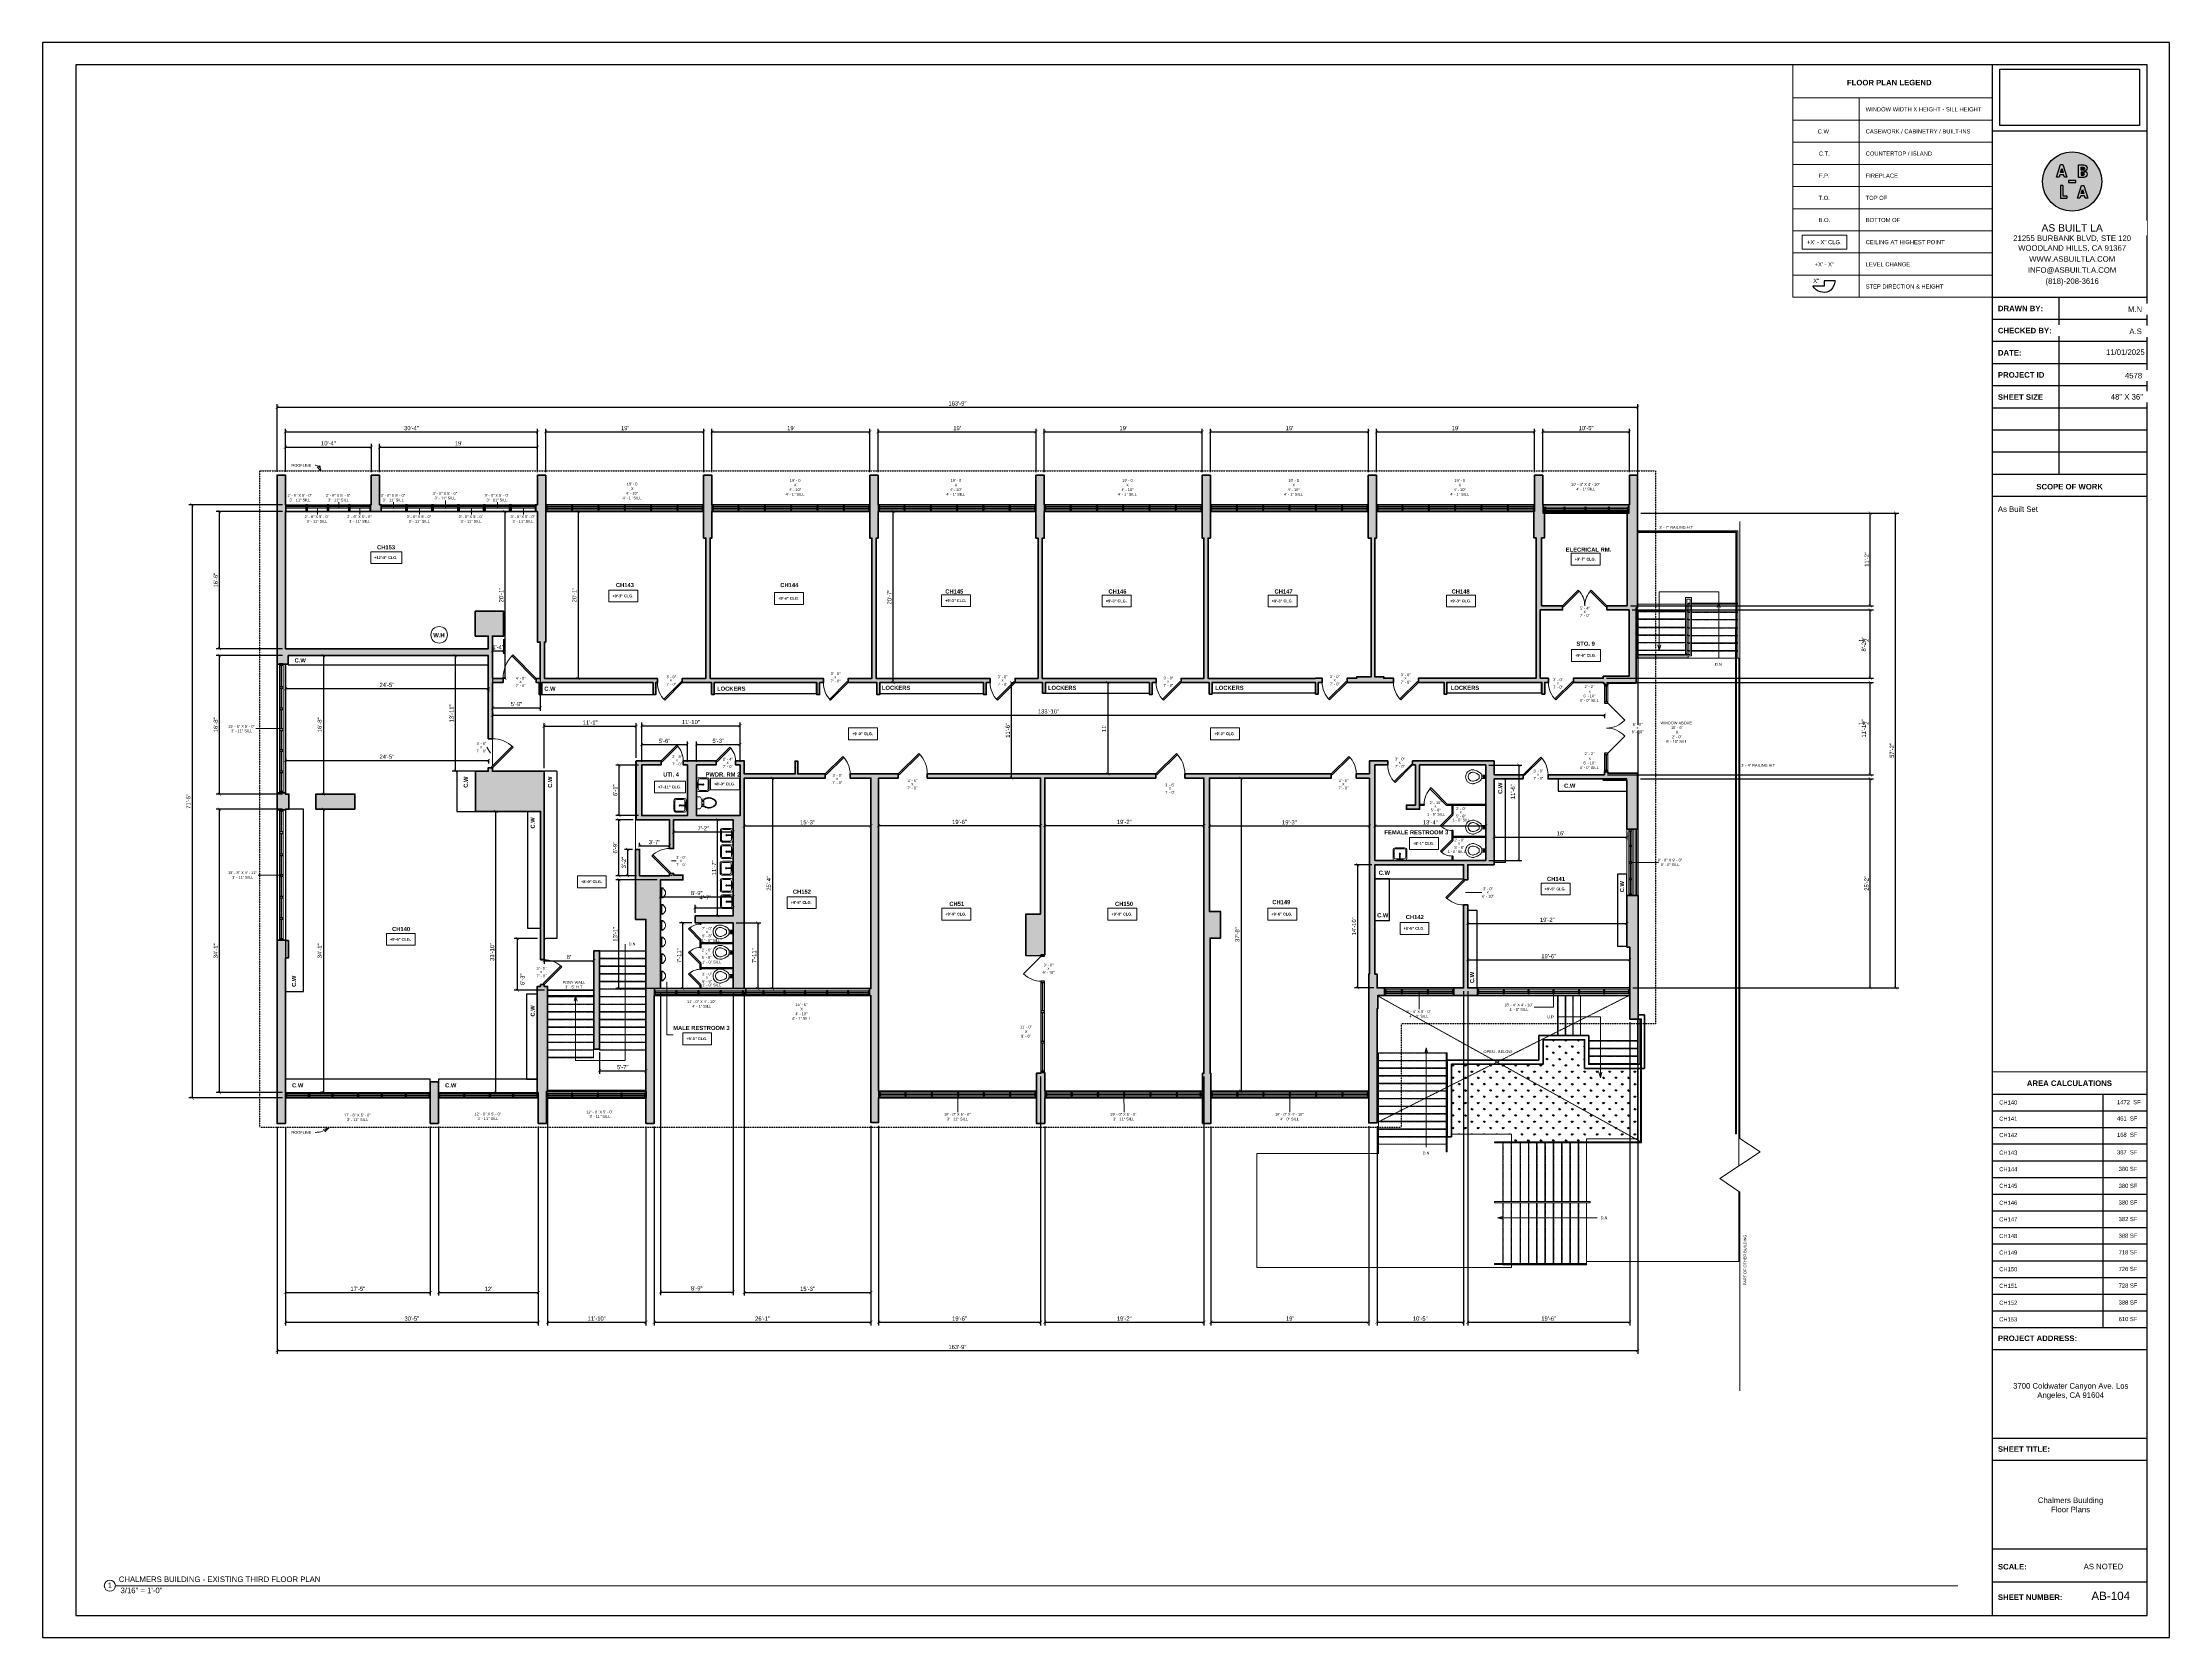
# Model space of a CAD drawing. Header units: inches. Extents: x -2078 to 106214, y -964 to 6385.
# Drawn here: x 24830 to 27902, y 2929 to 5233 of the extents above; entities that cross this region are included whole.
import ezdxf

# ---------------------------------------------------------------- set-up
doc = ezdxf.new("R2010")
doc.units = ezdxf.units.IN
doc.header["$MEASUREMENT"] = 0
doc.set_wipeout_variables(frame=1)
doc.linetypes.add('HIDDEN2', pattern=[0.1875, 0.125, -0.0625])
doc.linetypes.add('Overhead 1_16_', pattern=[0.101562, 0.0625, -0.039062])
for name, color, linetype, lineweight in [('A-ANNO', 2, 'Continuous', 5), ('A-ANNO-DIMS', 1, 'Continuous', 9), ('A-CASE', 4, 'Continuous', 9), ('A-DETAIL-1', 4, 'Continuous', 40), ('A-DETAIL-2', 20, 'Continuous', 25), ('A-DETAIL-3', 40, 'Continuous', 15), ('A-DETL-THIN', 151, 'Continuous', 9), ('A-DOOR', 1, 'Continuous', 18), ('A-FIXT', 150, 'Continuous', 9), ('A-FLOR', 6, 'Continuous', 18), ('A-GENM', 13, 'Continuous', 9), ('A-GLAZ-CURT', 52, 'Continuous', 9), ('A-GLAZ-CWMG', 51, 'Continuous', 9), ('A-HIDDEN', 2, 'HIDDEN2', 18), ('A-RAILING', 4, 'Continuous', 9), ('A-STRS', 4, 'Continuous', 9), ('A-WALL', 3, 'Continuous', 40), ('A-WINDOWS', 2, 'Continuous', 18), ('Plumbing Equipment', 7, 'Continuous', 9), ('Q-CASE', 4, 'Continuous', 30)]:
    doc.layers.add(name, color=color, linetype=linetype, lineweight=lineweight)
doc.layers.add('A-HATCH', color=9, linetype='Continuous')
doc.layers.add('A-TB', color=7, linetype='Continuous')
doc.styles.add('Arial_1', font='arial.ttf', dxfattribs={"height": 0.0625})
doc.styles.add('Arial_2', font='arial.ttf', dxfattribs={"height": 3})
doc.styles.add('Arial_3', font='arial.ttf', dxfattribs={"height": 0.125})
doc.styles.add('Arial_4', font='arial.ttf', dxfattribs={"height": 3})
doc.styles.add('Arial_5', font='arial.ttf', dxfattribs={"height": 0.09375})
doc.styles.add('Arial_B', font='arialbd.ttf', dxfattribs={"height": 4.5})
doc.styles.add('Arial_B_1', font='arialbd.ttf', dxfattribs={"height": 3})
doc.styles.add('Arial_B_2', font='arialbd.ttf', dxfattribs={"height": 0.125})
doc.styles.add('JC', font='arial.ttf', dxfattribs={"height": 0.125})
doc.dimstyles.new('JC-DIMS', dxfattribs={"dimtxt": 0.125, "dimasz": 0.09375, "dimexe": 0.09375, "dimexo": 0.09375, "dimgap": 0.046875, "dimtad": 1, "dimdec": 1, "dimzin": 0, "dimdsep": 46, "dimlunit": 4, "dimtxsty": 'JC', "dimblk": 'ARCHTICK', "dimcen": 0.09, "dimclrd": 1, "dimclre": 1, "dimclrt": 256, "dimadec": 0, "dimazin": 0, "dimtfac": 1, "dimtdec": 1, "dimtofl": 0, "dimtmove": 1, "dimatfit": 3, "dimfxl": 1, "dimtolj": 1, "dimtzin": 0, "dimarcsym": 0})
picture_1 = doc.add_image_def('image1.png', size_in_pixel=(151, 61))

# ---------------------------------------------------------------- blocks, each defined once
blk = doc.blocks.new('JC_DOOR_SINGLE PANEL - SINGLE DOOR-1525208-3RD FL')
at = {"layer": 'A-DOOR', "lineweight": 30}
for p, q in [((-8.9, -27), (16.6, -1.6)), ((-7.5, -28.5), (-8.9, -27)), ((18, -3), (-7.5, -28.5)), ((16.6, -1.6), (18, -3))]:
    blk.add_line(p, q, dxfattribs=at)
at = {"layer": 'A-DOOR', "lineweight": 9}
blk.add_arc((18, -3), 36, 180, 225, dxfattribs=at)
blk = doc.blocks.new('JC_DOUBLE DOOR - DOUBLE DOOR-1692610-3RD FL')
at = {"layer": 'A-DOOR', "lineweight": 30}
for p, q in [((-32, 3), (-9.4, 25.6)), ((-30.6, 1.6), (-32, 3)), ((-8, 24.2), (-30.6, 1.6)), ((-9.4, 25.6), (-8, 24.2)), ((9.4, 25.6), (8, 24.2)), ((8, 24.2), (30.6, 1.6)), ((32, 3), (9.4, 25.6)), ((30.6, 1.6), (32, 3))]:
    blk.add_line(p, q, dxfattribs=at)
at = {"layer": 'A-DOOR', "lineweight": 9}
for centre, start, end in [((-32, 3), 360, 45), ((32, 3), 135, 180)]:
    blk.add_arc(centre, 32, start, end, dxfattribs=at)
blk = doc.blocks.new('System Panel - Glazed-1689842-3RD FL')
at = {"layer": 'A-GLAZ-CURT', "lineweight": 18}
for p, q in [((17.6, 0.5), (-17.6, 0.5)), ((-17.6, 0.5), (-17.6, -0.5)), ((17.6, -0.5), (17.6, 0.5)), ((-17.6, -0.5), (17.6, -0.5))]:
    blk.add_line(p, q, dxfattribs=at)
blk = doc.blocks.new('JC_DOOR_SINGLE PANEL - SINGLE DOOR-1571241-3RD FL')
at = {"layer": 'A-DOOR', "lineweight": 30}
for p, q in [((-9.9, 36.9), (-11.4, 35.5)), ((-11.4, 35.5), (22.6, 1.6)), ((24, 3), (-9.9, 36.9)), ((22.6, 1.6), (24, 3))]:
    blk.add_line(p, q, dxfattribs=at)
at = {"layer": 'A-DOOR', "lineweight": 9}
blk.add_arc((24, 3), 48, 135, 180, dxfattribs=at)
blk = doc.blocks.new('JC_DOOR_SINGLE PANEL - SINGLE DOOR-1571244-3RD FL')
at = {"layer": 'A-DOOR', "lineweight": 30}
for p, q in [((-8.7, 32.7), (-10.1, 31.3)), ((-10.1, 31.3), (19.6, 1.6)), ((21, 3), (-8.7, 32.7)), ((19.6, 1.6), (21, 3))]:
    blk.add_line(p, q, dxfattribs=at)
at = {"layer": 'A-DOOR', "lineweight": 9}
blk.add_arc((21, 3), 42, 135, 180, dxfattribs=at)
blk = doc.blocks.new('JC_DOOR_SINGLE PANEL - SINGLE DOOR-1525218-3RD FL')
at = {"layer": 'A-DOOR', "lineweight": 30}
for p, q in [((-8, -24.2), (14.6, -1.6)), ((-6.6, -25.6), (-8, -24.2)), ((16, -3), (-6.6, -25.6)), ((14.6, -1.6), (16, -3))]:
    blk.add_line(p, q, dxfattribs=at)
at = {"layer": 'A-DOOR', "lineweight": 9}
blk.add_arc((16, -3), 32, 180, 225, dxfattribs=at)
blk = doc.blocks.new('JC_DOOR_SINGLE PANEL - SINGLE DOOR-1551130-3RD FL')
at = {"layer": 'A-DOOR', "lineweight": 30}
for p, q in [((-7.2, -21.4), (12.6, -1.6)), ((-5.8, -22.8), (-7.2, -21.4)), ((14, -3), (-5.8, -22.8)), ((12.6, -1.6), (14, -3))]:
    blk.add_line(p, q, dxfattribs=at)
at = {"layer": 'A-DOOR', "lineweight": 9}
blk.add_arc((14, -3), 28, 180, 225, dxfattribs=at)
blk = doc.blocks.new('JC_DOOR_SINGLE PANEL - SINGLE DOOR-1571978-3RD FL')
at = {"layer": 'A-DOOR', "lineweight": 30}
for p, q in [((-10.1, -31.3), (19.6, -1.6)), ((21, -3), (-8.7, -32.7)), ((19.6, -1.6), (21, -3)), ((-8.7, -32.7), (-10.1, -31.3))]:
    blk.add_line(p, q, dxfattribs=at)
at = {"layer": 'A-DOOR', "lineweight": 9}
blk.add_arc((21, -3), 42, 180, 225, dxfattribs=at)
blk = doc.blocks.new('System Panel - Glazed-1584002-3RD FL')
at = {"layer": 'A-GLAZ-CURT', "lineweight": 18}
for p, q in [((11, 0.5), (-11, 0.5)), ((-11, 0.5), (-11, -0.5)), ((11, -0.5), (11, 0.5)), ((-11, -0.5), (11, -0.5))]:
    blk.add_line(p, q, dxfattribs=at)
blk = doc.blocks.new('System Panel - Glazed-1580688-3RD FL')
at = {"layer": 'A-GLAZ-CURT', "lineweight": 18}
for p, q in [((17.5, 0.5), (-17.5, 0.5)), ((-17.5, 0.5), (-17.5, -0.5)), ((17.5, -0.5), (17.5, 0.5)), ((-17.5, -0.5), (17.5, -0.5))]:
    blk.add_line(p, q, dxfattribs=at)
blk = doc.blocks.new('JC_DOOR_SINGLE PANEL - SINGLE DOOR-1574504-3RD FL')
at = {"layer": 'A-DOOR', "lineweight": 30}
for p, q in [((-7.5, 28.5), (-8.9, 27)), ((-8.9, 27), (16.6, 1.6)), ((18, 3), (-7.5, 28.5)), ((16.6, 1.6), (18, 3))]:
    blk.add_line(p, q, dxfattribs=at)
at = {"layer": 'A-DOOR', "lineweight": 9}
blk.add_arc((18, 3), 36, 135, 180, dxfattribs=at)
blk = doc.blocks.new('System Panel - Glazed-1581848-3RD FL')
at = {"layer": 'A-GLAZ-CURT', "lineweight": 18}
for p, q in [((15.5, 0.5), (-15.5, 0.5)), ((-15.5, 0.5), (-15.5, -0.5)), ((15.5, -0.5), (15.5, 0.5)), ((-15.5, -0.5), (15.5, -0.5))]:
    blk.add_line(p, q, dxfattribs=at)
blk = doc.blocks.new('JC_DOOR_SINGLE PANEL - SINGLE DOOR-1525222-3RD FL')
at = {"layer": 'A-DOOR', "lineweight": 30}
for p, q in [((-7.5, 28), (-8.9, 26.5)), ((-8.9, 26.5), (16.6, 1.1)), ((18, 2.5), (-7.5, 28)), ((16.6, 1.1), (18, 2.5))]:
    blk.add_line(p, q, dxfattribs=at)
at = {"layer": 'A-DOOR', "lineweight": 9}
blk.add_arc((18, 2.5), 36, 135, 180, dxfattribs=at)
blk = doc.blocks.new('Instance - Opening - 16_ x 24_-1571883-3RD FL')
at = {"layer": 'A-WINDOWS'}
for p, q in [((-66, -5), (-66, 5)), ((-66, 5), (66, 5)), ((66, 5), (66, -5)), ((66, -5), (-66, -5))]:
    blk.add_line(p, q, dxfattribs=at)
blk = doc.blocks.new('M_Door-Curtain-Wall-Single-Glass - M_Door-Curtain-Wall-Single-Glass-1712331-3RD FL')
at = {"layer": 'A-DOOR', "lineweight": 9}
blk.add_line((18, 2), (-7.5, 27.5), dxfattribs=at)
blk.add_arc((18, 2), 36, 135, 180, dxfattribs=at)
blk = doc.blocks.new('System Panel - Glazed-1573157-3RD FL')
at = {"layer": 'A-GLAZ-CURT', "lineweight": 18}
for p, q in [((20.5, 0.5), (-20.5, 0.5)), ((-20.5, 0.5), (-20.5, -0.5)), ((20.5, -0.5), (20.5, 0.5)), ((-20.5, -0.5), (20.5, -0.5))]:
    blk.add_line(p, q, dxfattribs=at)
blk = doc.blocks.new('System Panel - Glazed-1573156-3RD FL')
at = {"layer": 'A-GLAZ-CURT', "lineweight": 18}
for p, q in [((21, 0.5), (-21, 0.5)), ((-21, 0.5), (-21, -0.5)), ((21, -0.5), (21, 0.5)), ((-21, -0.5), (21, -0.5))]:
    blk.add_line(p, q, dxfattribs=at)
blk = doc.blocks.new('Rectangular Mullion - 2_5_ x 5_ rectangular-1573145-3RD FL')
at = {"layer": 'A-GLAZ-CWMG'}
for p, q in [((164.9, -264.3), (164.9, -223.3)), ((169.9, -223.3), (169.9, -264.3))]:
    blk.add_line(p, q, dxfattribs=at)
blk = doc.blocks.new('Rectangular Mullion - 2_5_ x 5_ rectangular-1573144-3RD FL')
at = {"layer": 'A-GLAZ-CWMG'}
for p, q in [((164.9, -308.3), (164.9, -266.3)), ((169.9, -266.3), (169.9, -308.3))]:
    blk.add_line(p, q, dxfattribs=at)
blk = doc.blocks.new('Rectangular Mullion - 2_5_ x 5_ rectangular-1573161-3RD FL')
at = {"layer": 'A-GLAZ-CWMG', "lineweight": 30}
for p, q in [((-2, 2.5), (0, 2.5)), ((-2, -2.5), (-2, 2.5)), ((0, 2.5), (0, -2.5)), ((0, -2.5), (-2, -2.5))]:
    blk.add_line(p, q, dxfattribs=at)
blk = doc.blocks.new('Rectangular Mullion - 2_5_ x 5_ rectangular-1573164-3RD FL')
at = {"layer": 'A-GLAZ-CWMG', "lineweight": 30}
for p, q in [((0, 2.5), (-2, 2.5)), ((-2, 2.5), (-2, -2.5)), ((0, -2.5), (0, 2.5)), ((-2, -2.5), (0, -2.5))]:
    blk.add_line(p, q, dxfattribs=at)
blk = doc.blocks.new('Rectangular Mullion - 2_5_ x 5_ rectangular-1573149-3RD FL')
at = {"layer": 'A-GLAZ-CWMG', "lineweight": 30}
for p, q in [((-1, 2.5), (1, 2.5)), ((-1, -2.5), (-1, 2.5)), ((1, 2.5), (1, -2.5)), ((1, -2.5), (-1, -2.5))]:
    blk.add_line(p, q, dxfattribs=at)
blk = doc.blocks.new('Rectangular Mullion - 2_5_ x 5_ rectangular-1573151-3RD FL')
at = {"layer": 'A-GLAZ-CWMG', "lineweight": 30}
for p, q in [((-1, 2.5), (1, 2.5)), ((-1, -2.5), (-1, 2.5)), ((1, 2.5), (1, -2.5)), ((1, -2.5), (-1, -2.5))]:
    blk.add_line(p, q, dxfattribs=at)
blk = doc.blocks.new('System Panel - Glazed-V1-3RD FL')
at = {"layer": 'A-GLAZ-CURT', "lineweight": 18}
for p, q in [((17.5, 0.5), (-17.5, 0.5)), ((-17.5, 0.5), (-17.5, -0.5)), ((17.5, -0.5), (17.5, 0.5)), ((-17.5, -0.5), (17.5, -0.5))]:
    blk.add_line(p, q, dxfattribs=at)
blk = doc.blocks.new('System Panel - Glazed-1586575-3RD FL')
at = {"layer": 'A-GLAZ-CURT', "lineweight": 18}
for p, q in [((17.5, 0.5), (-17.5, 0.5)), ((-17.5, 0.5), (-17.5, -0.5)), ((17.5, -0.5), (17.5, 0.5)), ((-17.5, -0.5), (17.5, -0.5))]:
    blk.add_line(p, q, dxfattribs=at)
blk = doc.blocks.new('System Panel - Glazed-1685062-3RD FL')
at = {"layer": 'A-GLAZ-CURT', "lineweight": 18}
for p, q in [((17.5, 0.5), (-17.5, 0.5)), ((-17.5, 0.5), (-17.5, -0.5)), ((17.5, -0.5), (17.5, 0.5)), ((-17.5, -0.5), (17.5, -0.5))]:
    blk.add_line(p, q, dxfattribs=at)
blk = doc.blocks.new('System Panel - Glazed-1686728-3RD FL')
at = {"layer": 'A-GLAZ-CURT', "lineweight": 18}
for p, q in [((14.5, 0.5), (-14.5, 0.5)), ((-14.5, 0.5), (-14.5, -0.5)), ((14.5, -0.5), (14.5, 0.5)), ((-14.5, -0.5), (14.5, -0.5))]:
    blk.add_line(p, q, dxfattribs=at)
blk = doc.blocks.new('System Panel - Glazed-1575383-3RD FL')
at = {"layer": 'A-GLAZ-CURT', "lineweight": 18}
for p, q in [((18, 0.5), (-18, 0.5)), ((-18, 0.5), (-18, -0.5)), ((18, -0.5), (18, 0.5)), ((-18, -0.5), (18, -0.5))]:
    blk.add_line(p, q, dxfattribs=at)
blk = doc.blocks.new('System Panel - Glazed-1689876-3RD FL')
at = {"layer": 'A-GLAZ-CURT', "lineweight": 18}
for p, q in [((17.4, 0.5), (-17.4, 0.5)), ((-17.4, 0.5), (-17.4, -0.5)), ((17.4, -0.5), (17.4, 0.5)), ((-17.4, -0.5), (17.4, -0.5))]:
    blk.add_line(p, q, dxfattribs=at)
blk = doc.blocks.new('Rectangular Mullion - 2_5_ x 5_ rectangular-1575385-3RD FL')
at = {"layer": 'A-GLAZ-CWMG', "lineweight": 30}
for p, q in [((0, 2.5), (-2, 2.5)), ((-2, 2.5), (-2, -2.5)), ((0, -2.5), (0, 2.5)), ((-2, -2.5), (0, -2.5))]:
    blk.add_line(p, q, dxfattribs=at)
blk = doc.blocks.new('Rectangular Mullion - 2_5_ x 5_ rectangular-1575386-3RD FL')
at = {"layer": 'A-GLAZ-CWMG', "lineweight": 30}
for p, q in [((-2, 2.5), (0, 2.5)), ((-2, -2.5), (-2, 2.5)), ((0, 2.5), (0, -2.5)), ((0, -2.5), (-2, -2.5))]:
    blk.add_line(p, q, dxfattribs=at)
blk = doc.blocks.new('Rectangular Mullion - 2_5_ x 5_ rectangular-1689840-3RD FL')
at = {"layer": 'A-GLAZ-CWMG'}
for p, q in [((-512.9, 464.6), (-548.2, 464.6)), ((-512.9, 459.6), (-548.2, 459.6))]:
    blk.add_line(p, q, dxfattribs=at)
blk = doc.blocks.new('Rectangular Mullion - 2_5_ x 5_ rectangular-1575379-3RD FL')
at = {"layer": 'A-GLAZ-CWMG', "lineweight": 30}
for p, q in [((-1, 2.5), (1, 2.5)), ((-1, -2.5), (-1, 2.5)), ((1, 2.5), (1, -2.5)), ((1, -2.5), (-1, -2.5))]:
    blk.add_line(p, q, dxfattribs=at)
blk = doc.blocks.new('Rectangular Mullion - 2_5_ x 5_ rectangular-1573216-3RD FL')
at = {"layer": 'A-GLAZ-CWMG'}
for p, q in [((-474.9, 464.6), (-510.9, 464.6)), ((-474.9, 459.6), (-510.9, 459.6))]:
    blk.add_line(p, q, dxfattribs=at)
blk = doc.blocks.new('Rectangular Mullion - 2_5_ x 5_ rectangular-1689875-3RD FL')
at = {"layer": 'A-GLAZ-CWMG'}
for p, q in [((-324.2, 464.6), (-358.9, 464.6)), ((-324.2, 459.6), (-358.9, 459.6))]:
    blk.add_line(p, q, dxfattribs=at)
blk = doc.blocks.new('System Panel - Glazed-1575523-3RD FL')
at = {"layer": 'A-GLAZ-CURT', "lineweight": 18}
for p, q in [((17.5, 0.5), (-17.5, 0.5)), ((-17.5, 0.5), (-17.5, -0.5)), ((17.5, -0.5), (17.5, 0.5)), ((-17.5, -0.5), (17.5, -0.5))]:
    blk.add_line(p, q, dxfattribs=at)
blk = doc.blocks.new('Rectangular Mullion - 2_5_ x 5_ rectangular-1575521-3RD FL')
at = {"layer": 'A-GLAZ-CWMG'}
for p, q in [((-272.9, 464.6), (-307.8, 464.6)), ((-272.9, 459.6), (-307.8, 459.6))]:
    blk.add_line(p, q, dxfattribs=at)
blk = doc.blocks.new('System Panel - Glazed-1575657-3RD FL')
at = {"layer": 'A-GLAZ-CURT', "lineweight": 18}
for p, q in [((17.3, 0.5), (-17.3, 0.5)), ((-17.3, 0.5), (-17.3, -0.5)), ((17.3, -0.5), (17.3, 0.5)), ((-17.3, -0.5), (17.3, -0.5))]:
    blk.add_line(p, q, dxfattribs=at)
blk = doc.blocks.new('System Panel - Glazed-1692442-3RD FL')
at = {"layer": 'A-GLAZ-CURT', "lineweight": 18}
for p, q in [((17.5, 0.5), (-17.5, 0.5)), ((-17.5, 0.5), (-17.5, -0.5)), ((17.5, -0.5), (17.5, 0.5)), ((-17.5, -0.5), (17.5, -0.5))]:
    blk.add_line(p, q, dxfattribs=at)
blk = doc.blocks.new('Rectangular Mullion - 2_5_ x 5_ rectangular-1575655-3RD FL')
at = {"layer": 'A-GLAZ-CWMG'}
for p, q in [((-33.2, 464.6), (-67.9, 464.6)), ((-33.2, 459.6), (-67.9, 459.6))]:
    blk.add_line(p, q, dxfattribs=at)
blk = doc.blocks.new('Rectangular Mullion - 2_5_ x 5_ rectangular-1692441-3RD FL')
at = {"layer": 'A-GLAZ-CWMG'}
for p, q in [((155.8, 464.6), (120.8, 464.6)), ((155.8, 459.6), (120.8, 459.6))]:
    blk.add_line(p, q, dxfattribs=at)
blk = doc.blocks.new('System Panel - Glazed-1575382-3RD FL')
at = {"layer": 'A-GLAZ-CURT', "lineweight": 18}
for p, q in [((17.5, 0.5), (-17.5, 0.5)), ((-17.5, 0.5), (-17.5, -0.5)), ((17.5, -0.5), (17.5, 0.5)), ((-17.5, -0.5), (17.5, -0.5))]:
    blk.add_line(p, q, dxfattribs=at)
blk = doc.blocks.new('System Panel - Glazed-1692464-3RD FL')
at = {"layer": 'A-GLAZ-CURT', "lineweight": 18}
for p, q in [((17.4, 0.5), (-17.4, 0.5)), ((-17.4, 0.5), (-17.4, -0.5)), ((17.4, -0.5), (17.4, 0.5)), ((-17.4, -0.5), (17.4, -0.5))]:
    blk.add_line(p, q, dxfattribs=at)
blk = doc.blocks.new('Rectangular Mullion - 2_5_ x 5_ rectangular-1575378-3RD FL')
at = {"layer": 'A-GLAZ-CWMG'}
for p, q in [((206.9, 464.6), (171.9, 464.6)), ((206.9, 459.6), (171.9, 459.6))]:
    blk.add_line(p, q, dxfattribs=at)
blk = doc.blocks.new('Rectangular Mullion - 2_5_ x 5_ rectangular-1692463-3RD FL')
at = {"layer": 'A-GLAZ-CWMG'}
for p, q in [((395.8, 464.6), (360.9, 464.6)), ((395.8, 459.6), (360.9, 459.6))]:
    blk.add_line(p, q, dxfattribs=at)
blk = doc.blocks.new('System Panel - Glazed-1575748-3RD FL')
at = {"layer": 'A-GLAZ-CURT', "lineweight": 18}
for p, q in [((17.2, 0.5), (-17.2, 0.5)), ((-17.2, 0.5), (-17.2, -0.5)), ((17.2, -0.5), (17.2, 0.5)), ((-17.2, -0.5), (17.2, -0.5))]:
    blk.add_line(p, q, dxfattribs=at)
blk = doc.blocks.new('System Panel - Glazed-1575749-3RD FL')
at = {"layer": 'A-GLAZ-CURT', "lineweight": 18}
for p, q in [((17.8, 0.5), (-17.8, 0.5)), ((-17.8, 0.5), (-17.8, -0.5)), ((17.8, -0.5), (17.8, 0.5)), ((-17.8, -0.5), (17.8, -0.5))]:
    blk.add_line(p, q, dxfattribs=at)
blk = doc.blocks.new('Rectangular Mullion - 2_5_ x 5_ rectangular-1575745-3RD FL')
at = {"layer": 'A-GLAZ-CWMG'}
for p, q in [((686.2, 464.6), (651.9, 464.6)), ((686.2, 459.6), (651.9, 459.6))]:
    blk.add_line(p, q, dxfattribs=at)
blk = doc.blocks.new('Rectangular Mullion - 2_5_ x 5_ rectangular-1575746-3RD FL')
at = {"layer": 'A-GLAZ-CWMG'}
for p, q in [((875.8, 464.6), (840.2, 464.6)), ((875.8, 459.6), (840.2, 459.6))]:
    blk.add_line(p, q, dxfattribs=at)
blk = doc.blocks.new('System Panel - Glazed-1575791-3RD FL')
at = {"layer": 'A-GLAZ-CURT', "lineweight": 18}
for p, q in [((17.5, 0.5), (-17.5, 0.5)), ((-17.5, 0.5), (-17.5, -0.5)), ((17.5, -0.5), (17.5, 0.5)), ((-17.5, -0.5), (17.5, -0.5))]:
    blk.add_line(p, q, dxfattribs=at)
blk = doc.blocks.new('Rectangular Mullion - 2_5_ x 5_ rectangular-1575790-3RD FL')
at = {"layer": 'A-GLAZ-CWMG'}
for p, q in [((635.8, 464.6), (600.9, 464.6)), ((635.8, 459.6), (600.9, 459.6))]:
    blk.add_line(p, q, dxfattribs=at)
blk = doc.blocks.new('Instance - Opening - 16_ x 24_-1692534-3RD FL')
at = {"layer": 'A-WINDOWS'}
for p, q in [((-62, -6), (-62, 6)), ((-62, 6), (62, 6)), ((62, 6), (62, -6)), ((62, -6), (-62, -6))]:
    blk.add_line(p, q, dxfattribs=at)
blk = doc.blocks.new('Rectangular Mullion - 2_5_ x 5_ rectangular-1576958-3RD FL')
at = {"layer": 'A-GLAZ-CWMG'}
for p, q in [((920.3, 463.6), (894.1, 463.6)), ((920.3, 458.6), (894.1, 458.6))]:
    blk.add_line(p, q, dxfattribs=at)
blk = doc.blocks.new('Rectangular Mullion - 2_5_ x 5_ rectangular-1692571-3RD FL')
at = {"layer": 'A-GLAZ-CWMG'}
for p, q in [((1012.3, 463.6), (986.3, 463.6)), ((1012.3, 458.6), (986.3, 458.6))]:
    blk.add_line(p, q, dxfattribs=at)
blk = doc.blocks.new('Rectangular Mullion - 2_5_ x 5_ rectangular-1576960-3RD FL')
at = {"layer": 'A-GLAZ-CWMG'}
for p, q in [((984.3, 463.6), (952.3, 463.6)), ((984.3, 458.6), (952.3, 458.6))]:
    blk.add_line(p, q, dxfattribs=at)
blk = doc.blocks.new('Rectangular Mullion - 2_5_ x 5_ rectangular-1576961-3RD FL')
at = {"layer": 'A-GLAZ-CWMG'}
for p, q in [((950.3, 463.6), (922.3, 463.6)), ((950.3, 458.6), (922.3, 458.6))]:
    blk.add_line(p, q, dxfattribs=at)
blk = doc.blocks.new('Instance - Opening - 16_ x 24_-1694086-3RD FL')
at = {"layer": 'A-WINDOWS'}
for p, q in [((-72, -5), (-72, 5)), ((-72, 5), (72, 5)), ((72, 5), (72, -5)), ((72, -5), (-72, -5))]:
    blk.add_line(p, q, dxfattribs=at)
blk = doc.blocks.new('System Panel - Glazed-1580689-3RD FL')
at = {"layer": 'A-GLAZ-CURT', "lineweight": 18}
for p, q in [((16, 0.5), (-16, 0.5)), ((-16, 0.5), (-16, -0.5)), ((16, -0.5), (16, 0.5)), ((-16, -0.5), (16, -0.5))]:
    blk.add_line(p, q, dxfattribs=at)
blk = doc.blocks.new('System Panel - Glazed-1580690-3RD FL')
at = {"layer": 'A-GLAZ-CURT', "lineweight": 18}
for p, q in [((16.3, 0.5), (-16.3, 0.5)), ((-16.3, 0.5), (-16.3, -0.5)), ((16.3, -0.5), (16.3, 0.5)), ((-16.3, -0.5), (16.3, -0.5))]:
    blk.add_line(p, q, dxfattribs=at)
blk = doc.blocks.new('Rectangular Mullion - 2_5_ x 5_ rectangular-1580691-3RD FL')
at = {"layer": 'A-GLAZ-CWMG', "lineweight": 30}
for p, q in [((0, 2.5), (-2, 2.5)), ((-2, 2.5), (-2, -2.5)), ((0, -2.5), (0, 2.5)), ((-2, -2.5), (0, -2.5))]:
    blk.add_line(p, q, dxfattribs=at)
blk = doc.blocks.new('Rectangular Mullion - 2_5_ x 5_ rectangular-1580692-3RD FL')
at = {"layer": 'A-GLAZ-CWMG', "lineweight": 30}
for p, q in [((-2, 2.5), (0, 2.5)), ((-2, -2.5), (-2, 2.5)), ((0, 2.5), (0, -2.5)), ((0, -2.5), (-2, -2.5))]:
    blk.add_line(p, q, dxfattribs=at)
blk = doc.blocks.new('Rectangular Mullion - 2_5_ x 5_ rectangular-1580684-3RD FL')
at = {"layer": 'A-GLAZ-CWMG', "lineweight": 30}
for p, q in [((-1, 2.5), (1, 2.5)), ((-1, -2.5), (-1, 2.5)), ((1, 2.5), (1, -2.5)), ((1, -2.5), (-1, -2.5))]:
    blk.add_line(p, q, dxfattribs=at)
blk = doc.blocks.new('Rectangular Mullion - 2_5_ x 5_ rectangular-1580685-3RD FL')
at = {"layer": 'A-GLAZ-CWMG'}
for p, q in [((-407.6, -381.9), (-440.2, -381.9)), ((-407.6, -386.9), (-440.2, -386.9))]:
    blk.add_line(p, q, dxfattribs=at)
blk = doc.blocks.new('Instance - Opening - 16_ x 24_-1693948-3RD FL')
at = {"layer": 'A-WINDOWS'}
for p, q in [((-72, -4), (-72, 4)), ((-72, 4), (72, 4)), ((72, 4), (72, -4)), ((72, -4), (-72, -4))]:
    blk.add_line(p, q, dxfattribs=at)
blk = doc.blocks.new('System Panel - Glazed-1580687-3RD FL')
at = {"layer": 'A-GLAZ-CURT', "lineweight": 18}
for p, q in [((17, 0.5), (-17, 0.5)), ((-17, 0.5), (-17, -0.5)), ((17, -0.5), (17, 0.5)), ((-17, -0.5), (17, -0.5))]:
    blk.add_line(p, q, dxfattribs=at)
blk = doc.blocks.new('System Panel - Glazed-1686827-3RD FL')
at = {"layer": 'A-GLAZ-CURT', "lineweight": 18}
for p, q in [((16.5, 0.5), (-16.5, 0.5)), ((-16.5, 0.5), (-16.5, -0.5)), ((16.5, -0.5), (16.5, 0.5)), ((-16.5, -0.5), (16.5, -0.5))]:
    blk.add_line(p, q, dxfattribs=at)
blk = doc.blocks.new('System Panel - Glazed-1694020-3RD FL')
at = {"layer": 'A-GLAZ-CURT', "lineweight": 18}
for p, q in [((16.5, 0.5), (-16.5, 0.5)), ((-16.5, 0.5), (-16.5, -0.5)), ((16.5, -0.5), (16.5, 0.5)), ((-16.5, -0.5), (16.5, -0.5))]:
    blk.add_line(p, q, dxfattribs=at)
blk = doc.blocks.new('Rectangular Mullion - 2_5_ x 5_ rectangular-1581846-3RD FL')
at = {"layer": 'A-GLAZ-CWMG'}
for p, q in [((-893.2, -383.4), (-924.2, -383.4)), ((-893.2, -388.4), (-924.2, -388.4))]:
    blk.add_line(p, q, dxfattribs=at)
blk = doc.blocks.new('Rectangular Mullion - 2_5_ x 5_ rectangular-1580944-3RD FL')
at = {"layer": 'A-GLAZ-CWMG'}
for p, q in [((-753.2, -383.4), (-786.2, -383.4)), ((-753.2, -388.4), (-786.2, -388.4))]:
    blk.add_line(p, q, dxfattribs=at)
blk = doc.blocks.new('Instance - Opening - 16_ x 24_-1583730-3RD FL')
at = {"layer": 'A-WINDOWS'}
for p, q in [((-50, -5.5), (-50, 5.5)), ((-50, 5.5), (50, 5.5)), ((50, 5.5), (50, -5.5)), ((50, -5.5), (-50, -5.5))]:
    blk.add_line(p, q, dxfattribs=at)
blk = doc.blocks.new('Instance - Opening - 16_ x 24_-1685121-3RD FL')
at = {"layer": 'A-WINDOWS'}
for p, q in [((-110, -5.5), (-110, 5.5)), ((-110, 5.5), (110, 5.5)), ((110, 5.5), (110, -5.5)), ((110, -5.5), (-110, -5.5))]:
    blk.add_line(p, q, dxfattribs=at)
blk = doc.blocks.new('System Panel - Glazed-1584003-3RD FL')
at = {"layer": 'A-GLAZ-CURT', "lineweight": 18}
for p, q in [((17.75, 0.5), (-17.75, 0.5)), ((-17.75, 0.5), (-17.75, -0.5)), ((17.75, -0.5), (17.75, 0.5)), ((-17.75, -0.5), (17.75, -0.5))]:
    blk.add_line(p, q, dxfattribs=at)
blk = doc.blocks.new('System Panel - Glazed-1584004-3RD FL')
at = {"layer": 'A-GLAZ-CURT', "lineweight": 18}
for p, q in [((17.25, 0.5), (-17.25, 0.5)), ((-17.25, 0.5), (-17.25, -0.5)), ((17.25, -0.5), (17.25, 0.5)), ((-17.25, -0.5), (17.25, -0.5))]:
    blk.add_line(p, q, dxfattribs=at)
blk = doc.blocks.new('Rectangular Mullion - 2_5_ x 5_ rectangular-V2-3RD FL')
at = {"layer": 'A-GLAZ-CWMG', "lineweight": 30}
for p, q in [((0, 2.5), (-2, 2.5)), ((-2, 2.5), (-2, -2.5)), ((0, -2.5), (0, 2.5)), ((-2, -2.5), (0, -2.5))]:
    blk.add_line(p, q, dxfattribs=at)
blk = doc.blocks.new('Rectangular Mullion - 2_5_ x 5_ rectangular-V3-3RD FL')
at = {"layer": 'A-GLAZ-CWMG', "lineweight": 30}
for p, q in [((-2, 2.5), (0, 2.5)), ((-2, -2.5), (-2, 2.5)), ((0, 2.5), (0, -2.5)), ((0, -2.5), (-2, -2.5))]:
    blk.add_line(p, q, dxfattribs=at)
blk = doc.blocks.new('Rectangular Mullion - 2_5_ x 5_ rectangular-1583997-3RD FL')
at = {"layer": 'A-GLAZ-CWMG'}
for p, q in [((685.4, -233.9), (663.4, -233.9)), ((685.4, -238.9), (663.4, -238.9))]:
    blk.add_line(p, q, dxfattribs=at)
blk = doc.blocks.new('Rectangular Mullion - 2_5_ x 5_ rectangular-V4-3RD FL')
at = {"layer": 'A-GLAZ-CWMG', "lineweight": 30}
for p, q in [((-1, 2.5), (1, 2.5)), ((-1, -2.5), (-1, 2.5)), ((1, 2.5), (1, -2.5)), ((1, -2.5), (-1, -2.5))]:
    blk.add_line(p, q, dxfattribs=at)
blk = doc.blocks.new('Rectangular Mullion - 2_5_ x 5_ rectangular-1583998-3RD FL')
at = {"layer": 'A-GLAZ-CWMG'}
for p, q in [((722.9, -233.9), (687.4, -233.9)), ((722.9, -238.9), (687.4, -238.9))]:
    blk.add_line(p, q, dxfattribs=at)
blk = doc.blocks.new('Rectangular Mullion - 2_5_ x 5_ rectangular-1583999-3RD FL')
at = {"layer": 'A-GLAZ-CWMG'}
for p, q in [((759.4, -233.9), (724.9, -233.9)), ((759.4, -238.9), (724.9, -238.9))]:
    blk.add_line(p, q, dxfattribs=at)
blk = doc.blocks.new('System Panel - Glazed-V5-3RD FL')
at = {"layer": 'A-GLAZ-CURT', "lineweight": 18}
for p, q in [((17, 0.5), (-17, 0.5)), ((-17, 0.5), (-17, -0.5)), ((17, -0.5), (17, 0.5)), ((-17, -0.5), (17, -0.5))]:
    blk.add_line(p, q, dxfattribs=at)
blk = doc.blocks.new('Rectangular Mullion - 2_5_ x 5_ rectangular-1580683-3RD FL')
at = {"layer": 'A-GLAZ-CWMG'}
for p, q in [((-513.2, -381.9), (-547.2, -381.9)), ((-513.2, -386.9), (-547.2, -386.9))]:
    blk.add_line(p, q, dxfattribs=at)
blk = doc.blocks.new('Instance - Opening - 16_ x 24_-1586621-3RD FL')
at = {"layer": 'A-WINDOWS'}
for p, q in [((-114, -5), (-114, 5)), ((-114, 5), (114, 5)), ((114, 5), (114, -5)), ((114, -5), (-114, -5))]:
    blk.add_line(p, q, dxfattribs=at)
blk = doc.blocks.new('Instance - Opening - 16_ x 24_-1685098-3RD FL')
at = {"layer": 'A-WINDOWS'}
for p, q in [((-114, -5), (-114, 5)), ((-114, 5), (114, 5)), ((114, 5), (114, -5)), ((114, -5), (-114, -5))]:
    blk.add_line(p, q, dxfattribs=at)
blk = doc.blocks.new('System Panel - Glazed-1585939-3RD FL')
at = {"layer": 'A-GLAZ-CURT', "lineweight": 18}
for p, q in [((18, 0.5), (-18, 0.5)), ((-18, 0.5), (-18, -0.5)), ((18, -0.5), (18, 0.5)), ((-18, -0.5), (18, -0.5))]:
    blk.add_line(p, q, dxfattribs=at)
blk = doc.blocks.new('System Panel - Glazed-1586576-3RD FL')
at = {"layer": 'A-GLAZ-CURT', "lineweight": 18}
for p, q in [((18, 0.5), (-18, 0.5)), ((-18, 0.5), (-18, -0.5)), ((18, -0.5), (18, 0.5)), ((-18, -0.5), (18, -0.5))]:
    blk.add_line(p, q, dxfattribs=at)
blk = doc.blocks.new('System Panel - Glazed-1586577-3RD FL')
at = {"layer": 'A-GLAZ-CURT', "lineweight": 18}
for p, q in [((16, 0.5), (-16, 0.5)), ((-16, 0.5), (-16, -0.5)), ((16, -0.5), (16, 0.5)), ((-16, -0.5), (16, -0.5))]:
    blk.add_line(p, q, dxfattribs=at)
blk = doc.blocks.new('Rectangular Mullion - 2_5_ x 5_ rectangular-1586578-3RD FL')
at = {"layer": 'A-GLAZ-CWMG', "lineweight": 30}
for p, q in [((0, 2.5), (-2, 2.5)), ((-2, 2.5), (-2, -2.5)), ((0, -2.5), (0, 2.5)), ((-2, -2.5), (0, -2.5))]:
    blk.add_line(p, q, dxfattribs=at)
blk = doc.blocks.new('Rectangular Mullion - 2_5_ x 5_ rectangular-1586579-3RD FL')
at = {"layer": 'A-GLAZ-CWMG', "lineweight": 30}
for p, q in [((-2, 2.5), (0, 2.5)), ((-2, -2.5), (-2, 2.5)), ((0, 2.5), (0, -2.5)), ((0, -2.5), (-2, -2.5))]:
    blk.add_line(p, q, dxfattribs=at)
blk = doc.blocks.new('Rectangular Mullion - 2_5_ x 5_ rectangular-1586574-3RD FL')
at = {"layer": 'A-GLAZ-CWMG', "lineweight": 30}
for p, q in [((-1, 2.5), (1, 2.5)), ((-1, -2.5), (-1, 2.5)), ((1, 2.5), (1, -2.5)), ((1, -2.5), (-1, -2.5))]:
    blk.add_line(p, q, dxfattribs=at)
blk = doc.blocks.new('System Panel - Glazed-1685063-3RD FL')
at = {"layer": 'A-GLAZ-CURT', "lineweight": 18}
for p, q in [((18, 0.5), (-18, 0.5)), ((-18, 0.5), (-18, -0.5)), ((18, -0.5), (18, 0.5)), ((-18, -0.5), (18, -0.5))]:
    blk.add_line(p, q, dxfattribs=at)
blk = doc.blocks.new('System Panel - Glazed-1685064-3RD FL')
at = {"layer": 'A-GLAZ-CURT', "lineweight": 18}
for p, q in [((17.375, 0.5), (-17.375, 0.5)), ((-17.375, 0.5), (-17.375, -0.5)), ((17.375, -0.5), (17.375, 0.5)), ((-17.375, -0.5), (17.375, -0.5))]:
    blk.add_line(p, q, dxfattribs=at)
blk = doc.blocks.new('Rectangular Mullion - 2_5_ x 5_ rectangular-1685065-3RD FL')
at = {"layer": 'A-GLAZ-CWMG', "lineweight": 30}
for p, q in [((0, 2.5), (-2, 2.5)), ((-2, 2.5), (-2, -2.5)), ((0, -2.5), (0, 2.5)), ((-2, -2.5), (0, -2.5))]:
    blk.add_line(p, q, dxfattribs=at)
blk = doc.blocks.new('Rectangular Mullion - 2_5_ x 5_ rectangular-1685066-3RD FL')
at = {"layer": 'A-GLAZ-CWMG', "lineweight": 30}
for p, q in [((-2, 2.5), (0, 2.5)), ((-2, -2.5), (-2, 2.5)), ((0, 2.5), (0, -2.5)), ((0, -2.5), (-2, -2.5))]:
    blk.add_line(p, q, dxfattribs=at)
blk = doc.blocks.new('Rectangular Mullion - 2_5_ x 5_ rectangular-1685061-3RD FL')
at = {"layer": 'A-GLAZ-CWMG', "lineweight": 30}
for p, q in [((-1, 2.5), (1, 2.5)), ((-1, -2.5), (-1, 2.5)), ((1, 2.5), (1, -2.5)), ((1, -2.5), (-1, -2.5))]:
    blk.add_line(p, q, dxfattribs=at)
blk = doc.blocks.new('Rectangular Mullion - 2_5_ x 5_ rectangular-1587141-3RD FL')
at = {"layer": 'A-GLAZ-CWMG'}
for p, q in [((636.4, -382.4), (601.6, -382.4)), ((636.4, -387.4), (601.6, -387.4))]:
    blk.add_line(p, q, dxfattribs=at)
blk = doc.blocks.new('Top Rail Type - Top Rail_Internal_-1593777-3RD FL')
at = {"layer": 'A-RAILING'}
for p, q in [((750, -324.6), (750, -467.6)), ((751.5, -467.6), (751.5, -324.6))]:
    blk.add_line(p, q, dxfattribs=at)
at = {"layer": 'A-RAILING', "flags": 128}
for points in [[(750.7, -324.6), (750.8, -324.6), (750.8, -324.6)], [(750.8, -467.6), (750.8, -467.6), (750.7, -467.6)]]:
    blk.add_lwpolyline(points, dxfattribs=at)
blk = doc.blocks.new('Top Rail Type - Top Rail_Internal_-V6-3RD FL')
at = {"layer": 'A-RAILING'}
for p, q in [((751.5, -324.6), (750, -324.6)), ((750, -324.6), (750, -467.6)), ((751.5, -324.6), (751.5, -467.6)), ((751.5, -467.6), (750, -467.6))]:
    blk.add_line(p, q, dxfattribs=at)
blk = doc.blocks.new('Top Rail Type - Top Rail_Internal_-1595257-3RD FL')
at = {"layer": 'A-RAILING'}
for p, q in [((1024.7, 318.1), (1024.7, 250.9)), ((1026.2, 250.9), (1026.2, 318.1)), ((1024.7, 248.7), (1024.7, 246.1)), ((1026.2, 246.1), (1026.2, 248.7))]:
    blk.add_line(p, q, dxfattribs=at)
at = {"layer": 'A-RAILING', "flags": 128}
blk.add_lwpolyline([(1025.6, 246.1), (1025.5, 246.1), (1025.4, 246.1)], dxfattribs=at)
blk = doc.blocks.new('Top Rail Type - Top Rail_Internal_-V7-3RD FL')
at = {"layer": 'A-RAILING'}
for p, q in [((1024.7, 318.1), (1024.7, 250.9)), ((1026.2, 318.1), (1026.2, 250.9)), ((1024.7, 248.7), (1024.7, 246.1)), ((1026.2, 246.1), (1024.7, 246.1)), ((1026.2, 248.7), (1026.2, 246.1))]:
    blk.add_line(p, q, dxfattribs=at)
blk = doc.blocks.new('Door-Curtain-Wall-Double-Storefront - Door-Curtain-Wall-Double-Storefront-1672611-3RD FL')
at = {"layer": 'A-DOOR', "lineweight": 9}
for p, q in [((-11.6, 26.9), (-36, 2.5)), ((11.6, 26.9), (36, 2.5))]:
    blk.add_line(p, q, dxfattribs=at)
for centre, start, end in [((-36, 0.5), 360, 47.2514), ((36, 0.5), 132.7486, 180)]:
    blk.add_arc(centre, 36, start, end, dxfattribs=at)
blk = doc.blocks.new('System Panel - Glazed-1672614-3RD FL')
at = {"layer": 'A-GLAZ-CURT', "lineweight": 18}
for p, q in [((11.5, 0.5), (-11.5, 0.5)), ((-11.5, 0.5), (-11.5, -0.5)), ((11.5, -0.5), (11.5, 0.5)), ((-11.5, -0.5), (11.5, -0.5))]:
    blk.add_line(p, q, dxfattribs=at)
blk = doc.blocks.new('Rectangular Mullion - 2_5_ x 5_ rectangular-1579280-3RD FL')
at = {"layer": 'A-GLAZ-CWMG'}
for p, q in [((978.8, 182.3), (978.8, 205.3)), ((983.8, 205.3), (983.8, 182.3))]:
    blk.add_line(p, q, dxfattribs=at)
blk = doc.blocks.new('Rectangular Mullion - 2_5_ x 5_ rectangular-1672617-3RD FL')
at = {"layer": 'A-GLAZ-CWMG', "lineweight": 30}
for p, q in [((-2, 2.5), (0, 2.5)), ((-2, -2.5), (-2, 2.5)), ((0, 2.5), (0, -2.5)), ((0, -2.5), (-2, -2.5))]:
    blk.add_line(p, q, dxfattribs=at)
blk = doc.blocks.new('Rectangular Mullion - 2_5_ x 5_ rectangular-1672618-3RD FL')
at = {"layer": 'A-GLAZ-CWMG', "lineweight": 30}
for p, q in [((0, 2.5), (-2, 2.5)), ((-2, 2.5), (-2, -2.5)), ((0, -2.5), (0, 2.5)), ((-2, -2.5), (0, -2.5))]:
    blk.add_line(p, q, dxfattribs=at)
blk = doc.blocks.new('Rectangular Mullion - 2_5_ x 5_ rectangular-1672610-3RD FL')
at = {"layer": 'A-GLAZ-CWMG', "lineweight": 30}
for p, q in [((-1, 2.5), (1, 2.5)), ((-1, -2.5), (-1, 2.5)), ((1, 2.5), (1, -2.5)), ((1, -2.5), (-1, -2.5))]:
    blk.add_line(p, q, dxfattribs=at)
blk = doc.blocks.new('Instance - Opening - 16_ x 24_-1672996-3RD FL')
at = {"layer": 'A-WINDOWS'}
for p, q in [((-48, -5), (-48, 5)), ((-48, 5), (48, 5)), ((48, 5), (48, -5)), ((48, -5), (-48, -5))]:
    blk.add_line(p, q, dxfattribs=at)
blk = doc.blocks.new('System Panel - Glazed-1673832-3RD FL')
at = {"layer": 'A-GLAZ-CURT', "lineweight": 18}
for p, q in [((22.4, 0.5), (-22.4, 0.5)), ((-22.4, 0.5), (-22.4, -0.5)), ((22.4, -0.5), (22.4, 0.5)), ((-22.4, -0.5), (22.4, -0.5))]:
    blk.add_line(p, q, dxfattribs=at)
blk = doc.blocks.new('System Panel - Glazed-1673833-3RD FL')
at = {"layer": 'A-GLAZ-CURT', "lineweight": 18}
for p, q in [((22.4, 0.5), (-22.4, 0.5)), ((-22.4, 0.5), (-22.4, -0.5)), ((22.4, -0.5), (22.4, 0.5)), ((-22.4, -0.5), (22.4, -0.5))]:
    blk.add_line(p, q, dxfattribs=at)
blk = doc.blocks.new('Rectangular Mullion - 2_5_ x 5_ rectangular-1673836-3RD FL')
at = {"layer": 'A-GLAZ-CWMG', "lineweight": 30}
for p, q in [((0, 2.5), (-2, 2.5)), ((-2, 2.5), (-2, -2.5)), ((0, -2.5), (0, 2.5)), ((-2, -2.5), (0, -2.5))]:
    blk.add_line(p, q, dxfattribs=at)
blk = doc.blocks.new('Rectangular Mullion - 2_5_ x 5_ rectangular-1673818-3RD FL')
at = {"layer": 'A-GLAZ-CWMG'}
for p, q in [((1013.9, -24.7), (1013.9, -3.9)), ((1015.9, -24.7), (1013.9, -24.7)), ((1018.9, -24.7), (1016.9, -24.7)), ((1018.9, -3.9), (1018.9, -24.7))]:
    blk.add_line(p, q, dxfattribs=at)
blk = doc.blocks.new('Rectangular Mullion - 2_5_ x 5_ rectangular-1673819-3RD FL')
at = {"layer": 'A-GLAZ-CWMG'}
for p, q in [((1013.9, -72.6), (1013.9, -50.7)), ((1018.9, -50.7), (1018.9, -72.6)), ((1015.9, -72.6), (1013.9, -72.6)), ((1018.9, -72.6), (1016.9, -72.6))]:
    blk.add_line(p, q, dxfattribs=at)
blk = doc.blocks.new('Rectangular Mullion - 2_5_ x 5_ rectangular-1673820-3RD FL')
at = {"layer": 'A-GLAZ-CWMG'}
for p, q in [((1013.9, -74.6), (1015.9, -74.6)), ((1013.9, -95.5), (1013.9, -74.6)), ((1016.9, -74.6), (1018.9, -74.6)), ((1018.9, -74.6), (1018.9, -95.5))]:
    blk.add_line(p, q, dxfattribs=at)
blk = doc.blocks.new('Rectangular Mullion - 2_5_ x 5_ rectangular-1673821-3RD FL')
at = {"layer": 'A-GLAZ-CWMG'}
for p, q in [((1013.9, -26.7), (1015.9, -26.7)), ((1013.9, -48.7), (1013.9, -26.7)), ((1016.9, -26.7), (1018.9, -26.7)), ((1018.9, -26.7), (1018.9, -48.7))]:
    blk.add_line(p, q, dxfattribs=at)
blk = doc.blocks.new('Rectangular Mullion - 2_5_ x 5_ rectangular-1673822-3RD FL')
at = {"layer": 'A-GLAZ-CWMG'}
for p, q in [((-1, 0.5), (-1, 2.5)), ((-1, 2.5), (1, 2.5)), ((1, 2.5), (1, 0.5)), ((-1, -2.5), (-1, -0.5)), ((1, -2.5), (-1, -2.5)), ((1, -0.5), (1, -2.5))]:
    blk.add_line(p, q, dxfattribs=at)
blk = doc.blocks.new('Rectangular Mullion - 2_5_ x 5_ rectangular-1673838-3RD FL')
at = {"layer": 'A-GLAZ-CWMG', "lineweight": 30}
for p, q in [((-2, 2.5), (0, 2.5)), ((-2, -2.5), (-2, 2.5)), ((0, 2.5), (0, -2.5)), ((0, -2.5), (-2, -2.5))]:
    blk.add_line(p, q, dxfattribs=at)
blk = doc.blocks.new('Rectangular Mullion - 2_5_ x 5_ rectangular-1673829-3RD FL')
at = {"layer": 'A-GLAZ-CWMG', "lineweight": 30}
for p, q in [((-1, 2.5), (1, 2.5)), ((-1, -2.5), (-1, 2.5)), ((1, 2.5), (1, -2.5)), ((1, -2.5), (-1, -2.5))]:
    blk.add_line(p, q, dxfattribs=at)
blk = doc.blocks.new('Top Rail Type - Top Rail_Internal_-1673952-3RD FL')
at = {"layer": 'A-RAILING'}
for p, q in [((1168.2, 290.1), (1168.2, -441.9)), ((1169, 290.1), (1168.9, 290.1)), ((1169.7, -441.9), (1169.7, 290.1)), ((1168.9, -441.9), (1169, -441.9))]:
    blk.add_line(p, q, dxfattribs=at)
blk = doc.blocks.new('Top Rail Type - Top Rail_Internal_-V8-3RD FL')
at = {"layer": 'A-RAILING'}
for p, q in [((1169.7, 290.1), (1168.2, 290.1)), ((1168.2, 290.1), (1168.2, -441.9)), ((1169.7, 290.1), (1169.7, -441.9)), ((1169.7, -441.9), (1168.2, -441.9))]:
    blk.add_line(p, q, dxfattribs=at)
blk = doc.blocks.new('Top Rail Type - Top Rail_Internal_-1673970-3RD FL')
at = {"layer": 'A-RAILING'}
for p, q in [((1031.1, -275.7), (1031.1, -453.2)), ((1031.9, -275.7), (1031.7, -275.7)), ((1032.6, -454.7), (1032.6, -275.7)), ((936.8, -453.8), (936.8, -454)), ((936.8, -454.7), (1032.6, -454.7)), ((1031.1, -453.2), (952.9, -453.2))]:
    blk.add_line(p, q, dxfattribs=at)
blk.add_open_spline([(1031.7, -453.8), (1031.8, -453.9), (1031.8, -453.9), (1031.8, -453.9), (1031.9, -454), (1031.9, -454), (1031.9, -454)], degree=3, knots=[0.46086968, 0.46086968, 0.46086968, 0.46086968, 0.47916667, 0.5, 0.52083333, 0.53913032, 0.53913032, 0.53913032, 0.53913032], dxfattribs=at)
blk = doc.blocks.new('Top Rail Type - Top Rail_Internal_-V9-3RD FL')
at = {"layer": 'A-RAILING'}
for p, q in [((1032.6, -275.7), (1031.1, -275.7)), ((1031.1, -275.7), (1031.1, -453.2)), ((1032.6, -275.7), (1032.6, -454.7)), ((936.8, -454.7), (936.8, -453.2)), ((1032.6, -454.7), (936.8, -454.7)), ((1031.1, -453.2), (952.9, -453.2))]:
    blk.add_line(p, q, dxfattribs=at)
blk = doc.blocks.new('Top Rail Type - Top Rail_Internal_-1676044-3RD FL')
at = {"layer": 'A-RAILING'}
for p, q in [((952.9, -629), (819.9, -629)), ((819.9, -630.5), (952.9, -630.5))]:
    blk.add_line(p, q, dxfattribs=at)
at = {"layer": 'A-RAILING', "flags": 128}
for points in [[(819.9, -629.8), (819.9, -629.8), (819.9, -629.7)], [(952.9, -629.7), (952.9, -629.8), (952.9, -629.8)]]:
    blk.add_lwpolyline(points, dxfattribs=at)
blk = doc.blocks.new('Top Rail Type - Top Rail_Internal_-V10-3RD FL')
at = {"layer": 'A-RAILING'}
for p, q in [((819.9, -629), (819.9, -630.5)), ((819.9, -629), (952.9, -629)), ((819.9, -630.5), (952.9, -630.5)), ((952.9, -629), (952.9, -630.5))]:
    blk.add_line(p, q, dxfattribs=at)
blk = doc.blocks.new('Top Rail Type - Top Rail_Internal_-1676055-3RD FL')
at = {"layer": 'A-RAILING'}
for p, q in [((936.8, -453.4), (819.9, -453.4)), ((819.9, -454.9), (952.9, -454.9))]:
    blk.add_line(p, q, dxfattribs=at)
at = {"layer": 'A-RAILING', "flags": 128}
blk.add_lwpolyline([(819.9, -454.3), (819.9, -454.2), (819.9, -454.1)], dxfattribs=at)
blk = doc.blocks.new('Top Rail Type - Top Rail_Internal_-V11-3RD FL')
at = {"layer": 'A-RAILING'}
for p, q in [((819.9, -453.4), (819.9, -454.9)), ((819.9, -453.4), (936.8, -453.4)), ((819.9, -454.9), (952.9, -454.9)), ((952.9, -454.7), (952.9, -454.9))]:
    blk.add_line(p, q, dxfattribs=at)
blk = doc.blocks.new('M_Toilet-Commercial-Wall-3D - 380mm Seat Height-1677993-3RD FL')
at = {"layer": 'A-FIXT'}
for p, q in [((5.9, 25), (5.9, 23.7)), ((6.2, 22.3), (7.5, 18.7)), ((8.8, 16.2), (10.6, 13.6)), ((9.4, 23.7), (9.4, 25)), ((10.8, 19.9), (9.5, 23.5)), ((13.5, 15.6), (11.7, 18.2)), ((13.4, 12), (13.4, 6)), ((13.5, 15.6), (18.4, 15.6)), ((14.9, 6), (14.9, 7.7)), ((17, 6), (17, 7.7)), ((20.2, 18.2), (18.4, 15.6)), ((18.4, 6), (18.4, 12)), ((22.4, 23.5), (21.1, 19.9)), ((21.3, 13.6), (23.1, 16.2)), ((22.4, 25), (22.4, 23.7)), ((24.4, 18.7), (25.7, 22.3)), ((25.9, 23.7), (25.9, 25))]:
    blk.add_line(p, q, dxfattribs=at)
for centre, radius, start, end in [((15.9, 25), 10, 90, 180), ((15.9, 25), 6.5, 90, 180), ((15.9, 25), 10, 360, 90), ((15.9, 25), 6.5, 360, 90), ((9.9, 23.7), 4, 180, 200), ((17.8, 22.5), 11, 200, 215), ((13.9, 15.9), 4, 215, 263.7549), ((17.8, 22.5), 7.5, 200, 215), ((15.9, 21.8), 10.1, 255.8499, 284.1501), ((15.9, 8.8), 1.5, 360, 180), ((15.9, 8.8), 1.5, 180, 0), ((15.9, 8.8), 1, 360, 180), ((15.9, 8.8), 1, 180, 360), ((18, 15.9), 4, 276.2451, 325), ((14, 22.5), 7.5, 325, 340), ((14, 22.5), 11, 325, 340), ((21.9, 23.7), 4, 340, 0)]:
    blk.add_arc(centre, radius, start, end, dxfattribs=at)
blk = doc.blocks.new('JC_VANITY SINK - VANITY SINK-1366814-3RD FL')
at = {"layer": 'A-FIXT'}
for p, q in [((-9.4, 4.6), (-9.4, -6.9)), ((-7.9, 2.7), (-7.9, -6.9)), ((8.1, 7.1), (-6.9, 7.1)), ((0.1, 5.2), (-5.4, 5.2)), ((3.6, 7.1), (-2.9, 7.1)), ((-2.9, 5.6), (0.1, 5.6)), ((0.1, 6.3), (0.1, 0.2)), ((1.1, 6.3), (1.1, 0.2)), ((1.1, 5.6), (3.6, 5.6)), ((6.6, 5.2), (1.1, 5.2)), ((9.1, -6.9), (9.1, 2.7)), ((10.6, -6.9), (10.6, 4.6)), ((-6.1, -10.9), (7.3, -10.9)), ((-5.4, -9.4), (6.6, -9.4))]:
    blk.add_line(p, q, dxfattribs=at)
for centre, radius, start, end in [((-6.9, 4.6), 2.5, 90, 180), ((-5.4, 2.7), 2.5, 90, 180), ((-2.9, 6.3), 0.75, 90, 270), ((-1.9, 6.3), 0.75, 360, 180), ((-1.9, 6.3), 0.75, 180, 0), ((0.6, 6.3), 0.5, 360, 180), ((0.6, 0.2), 0.5, 180, 0), ((2.6, 6.3), 0.75, 360, 180), ((2.6, 6.3), 0.75, 180, 360), ((3.6, 6.3), 0.75, 270, 90), ((6.6, 2.7), 2.5, 0, 90), ((8.1, 4.6), 2.5, 360, 90), ((-5.9, -7.4), 3.51, 171.8503, 267.5498), ((-5.4, -6.9), 2.5, 180, 270), ((0.6, -2), 1, 360, 180), ((0.6, -2), 1, 180, 0), ((6.6, -6.9), 2.5, 270, 0), ((7.1, -7.4), 3.51, 272.4502, 8.1497)]:
    blk.add_arc(centre, radius, start, end, dxfattribs=at)
blk = doc.blocks.new('JC_SINGLE DOOR-NO TRIM - SINGLE DOOR-1686911-3RD FL')
at = {"layer": 'A-DOOR', "lineweight": 30}
for p, q in [((-5, 17.5), (-6.4, 16.1)), ((-6.4, 16.1), (10.6, -0.9)), ((12, 0.5), (-5, 17.5)), ((10.6, -0.9), (12, 0.5))]:
    blk.add_line(p, q, dxfattribs=at)
at = {"layer": 'A-DOOR', "lineweight": 9}
blk.add_arc((12, 0.5), 24, 135, 180, dxfattribs=at)
blk = doc.blocks.new('M_Toilet-Commercial-Wall-3D - 380mm Seat Height-1680325-3RD FL')
at = {"layer": 'A-FIXT'}
for p, q in [((5.9, 27), (5.9, 25.7)), ((6.2, 24.3), (7.5, 20.7)), ((8.8, 18.2), (10.6, 15.6)), ((9.4, 25.7), (9.4, 27)), ((10.8, 21.9), (9.5, 25.5)), ((13.5, 17.6), (11.7, 20.2)), ((13.4, 14), (13.4, 8)), ((13.5, 17.6), (18.4, 17.6)), ((14.9, 8), (14.9, 9.7)), ((17, 8), (17, 9.7)), ((20.2, 20.2), (18.4, 17.6)), ((18.4, 8), (18.4, 14)), ((22.4, 25.5), (21.1, 21.9)), ((21.3, 15.6), (23.1, 18.2)), ((22.4, 27), (22.4, 25.7)), ((24.4, 20.7), (25.7, 24.3)), ((25.9, 25.7), (25.9, 27))]:
    blk.add_line(p, q, dxfattribs=at)
for centre, radius, start, end in [((15.9, 27), 10, 90, 180), ((15.9, 27), 6.5, 90, 180), ((15.9, 27), 10, 360, 90), ((15.9, 27), 6.5, 360, 90), ((9.9, 25.7), 4, 180, 200), ((17.8, 24.5), 11, 200, 215), ((13.9, 17.9), 4, 215, 263.7549), ((17.8, 24.5), 7.5, 200, 215), ((15.9, 23.8), 10.1, 255.8499, 284.1501), ((15.9, 10.8), 1.5, 360, 180), ((15.9, 10.8), 1.5, 180, 0), ((15.9, 10.8), 1, 360, 180), ((15.9, 10.8), 1, 180, 360), ((18, 17.9), 4, 276.2451, 325), ((14, 24.5), 7.5, 325, 340), ((14, 24.5), 11, 325, 340), ((21.9, 25.7), 4, 340, 0)]:
    blk.add_arc(centre, radius, start, end, dxfattribs=at)
blk = doc.blocks.new('M_Urinal-Wall-3D - M_Urinal-Wall-3D-1680492-3RD FL')
at = {"layer": 'A-FIXT'}
for p, q in [((-10.3, 22), (-11.3, 22)), ((-11.3, 22), (-11.3, 18)), ((-10.3, 22), (-10.3, 18)), ((-10.3, 19.8), (-10.3, 18)), ((1.7, 19.8), (-10.3, 19.8)), ((2.7, 22), (1.7, 22)), ((1.7, 22), (1.7, 18)), ((1.7, 18), (1.7, 19.8)), ((2.7, 18), (2.7, 22))]:
    blk.add_line(p, q, dxfattribs=at)
blk.add_arc((-4.3, 18.4), 7, 31.0027, 148.9973, dxfattribs=at)
blk = doc.blocks.new('JC_SINGLE DOOR-NO TRIM - SINGLE DOOR-1712337-3RD FL')
at = {"layer": 'A-DOOR', "lineweight": 30}
for p, q in [((-6.4, -16.1), (10.6, 0.9)), ((10.6, 0.9), (12, -0.5)), ((-5, -17.5), (-6.4, -16.1)), ((12, -0.5), (-5, -17.5))]:
    blk.add_line(p, q, dxfattribs=at)
at = {"layer": 'A-DOOR', "lineweight": 9}
blk.add_arc((12, -0.5), 24, 180, 225, dxfattribs=at)
blk = doc.blocks.new('Casework 10 - Casework 10-1681859-3RD FL')
at = {"layer": 'Q-CASE'}
for p, q in [((-534.5, 82.2), (-552.6, 82.2)), ((-552.6, 82.2), (-552.6, -159.4)), ((-534.5, 82.2), (-534.5, -159.4)), ((-552.6, -159.4), (-550.1, -159.4)), ((-534.5, -159.4), (-550.1, -159.4))]:
    blk.add_line(p, q, dxfattribs=at)
blk = doc.blocks.new('Instance - Opening - 16_ x 24_-1683236-3RD FL')
at = {"layer": 'A-WINDOWS'}
for p, q in [((-93, -6), (-93, 6)), ((-93, 6), (93, 6)), ((93, 6), (93, -6)), ((93, -6), (-93, -6))]:
    blk.add_line(p, q, dxfattribs=at)
blk = doc.blocks.new('Instance - Opening - 16_ x 24_-1683613-3RD FL')
at = {"layer": 'A-WINDOWS'}
for p, q in [((-94, -6), (-94, 6)), ((-94, 6), (94, 6)), ((94, 6), (94, -6)), ((94, -6), (-94, -6))]:
    blk.add_line(p, q, dxfattribs=at)
blk = doc.blocks.new('System Panel - Glazed-1684462-3RD FL')
at = {"layer": 'A-GLAZ-CURT', "lineweight": 18}
for p, q in [((15, 0.5), (-15, 0.5)), ((-15, 0.5), (-15, -0.5)), ((15, -0.5), (15, 0.5)), ((-15, -0.5), (15, -0.5))]:
    blk.add_line(p, q, dxfattribs=at)
blk = doc.blocks.new('System Panel - Glazed-1684012-3RD FL')
at = {"layer": 'A-GLAZ-CURT', "lineweight": 18}
for p, q in [((14.5, 0.5), (-14.5, 0.5)), ((-14.5, 0.5), (-14.5, -0.5)), ((14.5, -0.5), (14.5, 0.5)), ((-14.5, -0.5), (14.5, -0.5))]:
    blk.add_line(p, q, dxfattribs=at)
blk = doc.blocks.new('System Panel - Glazed-1684013-3RD FL')
at = {"layer": 'A-GLAZ-CURT', "lineweight": 18}
for p, q in [((14, 0.5), (-14, 0.5)), ((-14, 0.5), (-14, -0.5)), ((14, -0.5), (14, 0.5)), ((-14, -0.5), (14, -0.5))]:
    blk.add_line(p, q, dxfattribs=at)
blk = doc.blocks.new('System Panel - Glazed-1684014-3RD FL')
at = {"layer": 'A-GLAZ-CURT', "lineweight": 18}
for p, q in [((13.7, 0.5), (-13.7, 0.5)), ((-13.7, 0.5), (-13.7, -0.5)), ((13.7, -0.5), (13.7, 0.5)), ((-13.7, -0.5), (13.7, -0.5))]:
    blk.add_line(p, q, dxfattribs=at)
blk = doc.blocks.new('Rectangular Mullion - 2_5_ x 5_ rectangular-1684009-3RD FL')
at = {"layer": 'A-GLAZ-CWMG'}
for p, q in [((-934.7, 173.1), (-934.7, 202.1)), ((-929.7, 173.1), (-929.7, 202.1))]:
    blk.add_line(p, q, dxfattribs=at)
blk = doc.blocks.new('Rectangular Mullion - 2_5_ x 5_ rectangular-1684010-3RD FL')
at = {"layer": 'A-GLAZ-CWMG'}
for p, q in [((-934.7, 52.7), (-934.7, 80.1)), ((-929.7, 52.7), (-929.7, 80.1))]:
    blk.add_line(p, q, dxfattribs=at)
blk = doc.blocks.new('System Panel - Glazed-1684463-3RD FL')
at = {"layer": 'A-GLAZ-CURT', "lineweight": 18}
for p, q in [((14, 0.5), (-14, 0.5)), ((-14, 0.5), (-14, -0.5)), ((14, -0.5), (14, 0.5)), ((-14, -0.5), (14, -0.5))]:
    blk.add_line(p, q, dxfattribs=at)
blk = doc.blocks.new('System Panel - Glazed-1684464-3RD FL')
at = {"layer": 'A-GLAZ-CURT', "lineweight": 18}
for p, q in [((14.5, 0.5), (-14.5, 0.5)), ((-14.5, 0.5), (-14.5, -0.5)), ((14.5, -0.5), (14.5, 0.5)), ((-14.5, -0.5), (14.5, -0.5))]:
    blk.add_line(p, q, dxfattribs=at)
blk = doc.blocks.new('System Panel - Glazed-1684465-3RD FL')
at = {"layer": 'A-GLAZ-CURT', "lineweight": 18}
for p, q in [((14.2, 0.5), (-14.2, 0.5)), ((-14.2, 0.5), (-14.2, -0.5)), ((14.2, -0.5), (14.2, 0.5)), ((-14.2, -0.5), (14.2, -0.5))]:
    blk.add_line(p, q, dxfattribs=at)
blk = doc.blocks.new('Rectangular Mullion - 2_5_ x 5_ rectangular-1684466-3RD FL')
at = {"layer": 'A-GLAZ-CWMG', "lineweight": 30}
for p, q in [((0, 2.5), (-2, 2.5)), ((-2, 2.5), (-2, -2.5)), ((0, -2.5), (0, 2.5)), ((-2, -2.5), (0, -2.5))]:
    blk.add_line(p, q, dxfattribs=at)
blk = doc.blocks.new('Rectangular Mullion - 2_5_ x 5_ rectangular-1684467-3RD FL')
at = {"layer": 'A-GLAZ-CWMG'}
blk.add_hatch(color=250, dxfattribs=at).paths.add_polyline_path([(0, 2.5), (0, -2.5), (-2, -2.5), (-2, 2.5)])
at = {"layer": 'A-GLAZ-CWMG', "lineweight": 30}
for p, q in [((-2, 2.5), (0, 2.5)), ((-2, -2.5), (-2, 2.5)), ((0, 2.5), (0, -2.5)), ((0, -2.5), (-2, -2.5))]:
    blk.add_line(p, q, dxfattribs=at)
blk = doc.blocks.new('Rectangular Mullion - 2_5_ x 5_ rectangular-1657292-3RD FL')
at = {"layer": 'A-GLAZ-CWMG'}
for p, q in [((-934.7, -5.7), (-934.7, 24.3)), ((-929.7, -5.7), (-929.7, 24.3))]:
    blk.add_line(p, q, dxfattribs=at)
blk = doc.blocks.new('Rectangular Mullion - 2_5_ x 5_ rectangular-1684460-3RD FL')
at = {"layer": 'A-GLAZ-CWMG', "lineweight": 30}
for p, q in [((-1, 2.5), (1, 2.5)), ((-1, -2.5), (-1, 2.5)), ((1, 2.5), (1, -2.5)), ((1, -2.5), (-1, -2.5))]:
    blk.add_line(p, q, dxfattribs=at)
blk = doc.blocks.new('Rectangular Mullion - 2_5_ x 5_ rectangular-1684461-3RD FL')
at = {"layer": 'A-GLAZ-CWMG'}
for p, q in [((-934.7, -160), (-934.7, -131.7)), ((-929.7, -160), (-929.7, -131.7))]:
    blk.add_line(p, q, dxfattribs=at)
blk = doc.blocks.new('System Panel - Glazed-1686729-3RD FL')
at = {"layer": 'A-GLAZ-CURT', "lineweight": 18}
for p, q in [((15, 0.5), (-15, 0.5)), ((-15, 0.5), (-15, -0.5)), ((15, -0.5), (15, 0.5)), ((-15, -0.5), (15, -0.5))]:
    blk.add_line(p, q, dxfattribs=at)
blk = doc.blocks.new('System Panel - Glazed-1686730-3RD FL')
at = {"layer": 'A-GLAZ-CURT', "lineweight": 18}
for p, q in [((14, 0.5), (-14, 0.5)), ((-14, 0.5), (-14, -0.5)), ((14, -0.5), (14, 0.5)), ((-14, -0.5), (14, -0.5))]:
    blk.add_line(p, q, dxfattribs=at)
blk = doc.blocks.new('Rectangular Mullion - 2_5_ x 5_ rectangular-V13-3RD FL')
at = {"layer": 'A-GLAZ-CWMG', "lineweight": 30}
for p, q in [((0, 2.5), (-2, 2.5)), ((-2, 2.5), (-2, -2.5)), ((0, -2.5), (0, 2.5)), ((-2, -2.5), (0, -2.5))]:
    blk.add_line(p, q, dxfattribs=at)
blk = doc.blocks.new('Rectangular Mullion - 2_5_ x 5_ rectangular-V14-3RD FL')
at = {"layer": 'A-GLAZ-CWMG', "lineweight": 30}
for p, q in [((-2, 2.5), (0, 2.5)), ((-2, -2.5), (-2, 2.5)), ((0, 2.5), (0, -2.5)), ((0, -2.5), (-2, -2.5))]:
    blk.add_line(p, q, dxfattribs=at)
blk = doc.blocks.new('Rectangular Mullion - 2_5_ x 5_ rectangular-V15-3RD FL')
at = {"layer": 'A-GLAZ-CWMG', "lineweight": 30}
for p, q in [((-1, 2.5), (1, 2.5)), ((-1, -2.5), (-1, 2.5)), ((1, 2.5), (1, -2.5)), ((1, -2.5), (-1, -2.5))]:
    blk.add_line(p, q, dxfattribs=at)
blk = doc.blocks.new('Rectangular Mullion - 2_5_ x 5_ rectangular-V16-3RD FL')
at = {"layer": 'A-GLAZ-CWMG'}
for p, q in [((-261.1, -235.1), (-264.6, -235.1)), ((-261.1, -240.1), (-264.6, -240.1)), ((-236.6, -235.1), (-260.6, -235.1)), ((-236.6, -240.1), (-260.6, -240.1))]:
    blk.add_line(p, q, dxfattribs=at)
blk = doc.blocks.new('Rectangular Mullion - 2_5_ x 5_ rectangular-1686727-3RD FL')
at = {"layer": 'A-GLAZ-CWMG'}
for p, q in [((-84.6, -235.1), (-112.6, -235.1)), ((-84.6, -240.1), (-112.6, -240.1))]:
    blk.add_line(p, q, dxfattribs=at)
blk = doc.blocks.new('JC_SINGLE DOOR-NO TRIM - SINGLE DOOR-1694835-3RD FL')
at = {"layer": 'A-DOOR', "lineweight": 30}
for p, q in [((-7, 24.5), (-8.5, 23.1)), ((-8.5, 23.1), (15.6, -0.9)), ((17, 0.5), (-7, 24.5)), ((15.6, -0.9), (17, 0.5))]:
    blk.add_line(p, q, dxfattribs=at)
at = {"layer": 'A-DOOR', "lineweight": 9}
blk.add_arc((17, 0.5), 34, 135, 180, dxfattribs=at)
blk = doc.blocks.new('BEST_Toilet-Floor_Mount-KOHLER-Cimarron-K-5310 - Not A Type-See Type Catalog-832360-3RD FL')
at = {"layer": 'A-FIXT'}
for p, q in [((-8.8, -1), (-8.8, -6)), ((4.2, -11.5), (-4.3, -11.5)), ((4.2, -11.8), (-4.3, -11.8)), ((-3.5, -9.7), (-2, -9.7)), ((-3.5, -9.7), (-3.5, -11.5)), ((-2, -11.5), (-2, -9.7)), ((2, -9.7), (3.5, -9.7)), ((2, -9.7), (2, -11.5)), ((3.5, -11.5), (3.5, -9.7)), ((8.8, -6), (8.8, -1))]:
    blk.add_line(p, q, dxfattribs=at)
for centre, radius, start, end in [((-3.2, -1.6), 7.1, 217.5906, 254.5518), ((3.3, -18.8), 10.9, 157.4214, 190.5786), ((6.8, -18.7), 14.4, 188.417, 209.583), ((-3.3, -16.1), 3.75, 141.6816, 157.4214), ((-7.7, -12.7), 1.75, 321.6816, 345.6648), ((-51, -1.6), 46.5, 345.6648, 349.205), ((3.6, -20.6), 10.7, 209.583, 230.417), ((-23.4, -6.9), 18.4, 349.205, 354.9347), ((0.8, 24), 33, 259.7563, 268.6223), ((-4.3, -11.8), 0.299, 90, 175.6962), ((0.1, -24.8), 5.17, 230.417, 269.359), ((-0.8, 24), 33, 271.3777, 280.2437), ((-0.1, -24.8), 5.17, 270.641, 309.583), ((-3.6, -20.6), 10.7, 309.583, 330.417), ((4.2, -11.8), 0.299, 4.3025, 90), ((3.2, -1.6), 7.1, 285.4482, 322.4094), ((23.4, -6.9), 18.4, 185.0653, 190.795), ((51, -1.6), 46.5, 190.795, 194.3352), ((-6.8, -18.7), 14.4, 330.417, 351.583), ((7.7, -12.7), 1.75, 194.3352, 218.3184), ((3.3, -16.1), 3.75, 22.5786, 38.3184), ((-3.3, -18.8), 10.9, 349.4214, 22.5786)]:
    blk.add_arc(centre, radius, start, end, dxfattribs=at)
for centre, major_axis, ratio, start_param, end_param in [((2.5, -19.1), (-5.56, 7.41), 0.998758, 0.685563, 1.075947), ((10.2, -18), (-7.4, 15.3), 0.996871, 1.268614, 1.423842), ((10.5, -21.2), (-5.7, 16.6), 0.997479, 0.891055, 0.994325), ((5, -19.6), (-6.32, 9.77), 0.999003, 1.302763, 1.707421), ((14.8, -22.7), (-6.7, 21), 0.99726, 0.748253, 0.914402), ((-4.3, -11.9), (-0.144, 0), 0.998055, 4.719691, 5.772222), ((5.4, -19.3), (-8.84, 8.28), 0.998783, 1.463765, 1.511024), ((-5.5, -19.3), (8.86, 8.26), 0.998854, 4.77451, 4.823535), ((-5.1, -19.6), (6.48, 9.66), 0.999368, 4.593631, 4.996279), ((4.2, -11.9), (0.144, 0), 0.99807, 0.508647, 1.561187), ((-14.8, -22.7), (5.5, 21.4), 0.996876, 5.312572, 5.478562), ((-10.6, -21.2), (5.4, 16.7), 0.997344, 5.270344, 5.373801), ((-10.2, -18), (7.5, 15.3), 0.997058, 4.86643, 5.021783), ((-2.6, -19.1), (5.48, 7.47), 0.998725, 5.196526, 5.58692)]:
    blk.add_ellipse(centre, major_axis=major_axis, ratio=ratio, start_param=start_param, end_param=end_param, dxfattribs=at)
for points in [[(-6.7, -16.9), (-6.8, -17.5), (-7, -18.7), (-6.9, -19.9), (-6.8, -20.5)], [(-6.8, -20.5), (-6.8, -21), (-6.6, -21.8), (-6.4, -22.7), (-6.2, -23.1)], [(-6.1, -15.1), (-6.2, -15.4), (-6.4, -16), (-6.6, -16.6), (-6.7, -16.9)], [(-6.2, -23.1), (-6, -23.9), (-5.3, -25.4), (-4.4, -26.7), (-3.9, -27.3)], [(-4.6, -11.8), (-4.9, -12.3), (-5.5, -13.4), (-5.9, -14.5), (-6.1, -15.1)], [(-3.9, -27.3), (-3.8, -27.4), (-3.7, -27.5), (-3.6, -27.6), (-3.5, -27.7)], [(3.9, -27.3), (4.4, -26.7), (5.3, -25.4), (5.9, -23.9), (6.2, -23.1)], [(6.1, -15.1), (5.9, -14.5), (5.4, -13.4), (4.8, -12.3), (4.5, -11.8)], [(6.6, -16.9), (6.5, -16.6), (6.4, -16), (6.2, -15.4), (6.1, -15.1)], [(6.2, -23.1), (6.3, -22.7), (6.5, -21.8), (6.7, -21), (6.8, -20.5)], [(6.8, -20.5), (6.9, -19.9), (6.9, -18.7), (6.8, -17.5), (6.6, -16.9)]]:
    blk.add_open_spline(points, degree=3, dxfattribs=at)
for points, knots in [([(-3.5, -27.7), (-3.3, -27.9), (-2.9, -28.3), (-2.1, -28.8), (-0.9, -29.2), (0.4, -29.2), (1.3, -29), (2.1, -28.8), (2.6, -28.5), (3, -28.1), (3.3, -27.9), (3.5, -27.7)], [0, 0, 0, 0, 0.1, 0.2, 0.4, 0.55, 0.7, 0.775, 0.85, 0.925, 1, 1, 1, 1]), ([(-3.4, -27.6), (-3.2, -27.8), (-2.8, -28.1), (-2.2, -28.5), (-1.5, -28.8), (-0.5, -29), (0.7, -29), (1.9, -28.6), (2.8, -28.1), (3.1, -27.8), (3.3, -27.6)], [0, 0, 0, 0, 0.1, 0.2, 0.3, 0.4, 0.6, 0.8, 0.9, 1, 1, 1, 1]), ([(3.5, -27.7), (3.5, -27.6), (3.7, -27.5), (3.8, -27.3), (3.9, -27.3)], [-1.50814179, -1.50814179, -1.50814179, -1.50814179, -1.48416303, -1.45965057, -1.45965057, -1.45965057, -1.45965057])]:
    blk.add_open_spline(points, degree=3, knots=knots, dxfattribs=at)
blk = doc.blocks.new('JC_WINDOW LOUVERS - LOUVERS-1691185-3RD FL')
at = {"layer": 'A-GENM'}
for p, q in [((-14.3, 3.3), (-14.3, 4.8)), ((14.2, 4.8), (-14.3, 4.8)), ((-14.3, 1.8), (-14.3, 3.3)), ((-14.3, 3.3), (14.2, 3.3)), ((-14.3, 1.8), (14.2, 1.8)), ((14.2, 4.8), (14.2, 3.3)), ((14.2, 3.3), (14.2, 1.8))]:
    blk.add_line(p, q, dxfattribs=at)
at = {"layer": 'A-WINDOWS'}
for p, q in [((-15, 4.8), (-14.3, 4.8)), ((14.2, 4.8), (-14.3, 4.8)), ((-14.3, -5.3), (-14.3, 4.8)), ((14.2, -5.3), (14.2, 4.8)), ((15, 4.8), (14.2, 4.8)), ((-14.3, -5.3), (-15, -5.3)), ((-14.3, -0.1), (14.2, -0.1)), ((14.2, -5.3), (15, -5.3))]:
    blk.add_line(p, q, dxfattribs=at)
blk = doc.blocks.new('JC_WINDOW LOUVERS - LOUVERS-1691888-3RD FL')
at = {"layer": 'A-GENM'}
for p, q in [((-17.3, 3.3), (-17.3, 4.8)), ((17.2, 4.8), (-17.3, 4.8)), ((-17.3, 1.8), (-17.3, 3.3)), ((-17.3, 3.3), (17.2, 3.3)), ((-17.3, 1.8), (17.2, 1.8)), ((17.2, 4.8), (17.2, 3.3)), ((17.2, 3.3), (17.2, 1.8))]:
    blk.add_line(p, q, dxfattribs=at)
at = {"layer": 'A-WINDOWS'}
for p, q in [((-18, 4.8), (-17.3, 4.8)), ((17.2, 4.8), (-17.3, 4.8)), ((-17.3, -5.3), (-17.3, 4.8)), ((17.2, -5.3), (17.2, 4.8)), ((18, 4.8), (17.2, 4.8)), ((-17.3, -5.3), (-18, -5.3)), ((-17.3, -0.1), (17.2, -0.1)), ((17.2, -5.3), (18, -5.3))]:
    blk.add_line(p, q, dxfattribs=at)
blk = doc.blocks.new('Casework 11 - Casework 11-1692677-3RD FL')
at = {"layer": 'Q-CASE'}
for p, q in [((888.1, 210.4), (751.2, 210.4)), ((751.2, 210.4), (751.2, 195.5)), ((751.2, 195.5), (888.1, 195.5)), ((888.1, 195.5), (888.1, 210.4))]:
    blk.add_line(p, q, dxfattribs=at)
blk = doc.blocks.new('Casework 12 - Casework 11-1692731-3RD FL')
at = {"layer": 'Q-CASE'}
for p, q in [((890.6, 210.4), (741, 210.4)), ((741, 210.4), (741, 195.5)), ((741, 195.5), (890.6, 195.5)), ((890.6, 195.5), (890.6, 210.4))]:
    blk.add_line(p, q, dxfattribs=at)
blk = doc.blocks.new('Casework 13 - Casework 11-1692799-3RD FL')
at = {"layer": 'Q-CASE'}
for p, q in [((895.6, 211.2), (745.4, 211.2)), ((745.4, 211.2), (745.4, 196.1)), ((745.4, 196.1), (895.6, 196.1)), ((895.6, 196.1), (895.6, 211.2))]:
    blk.add_line(p, q, dxfattribs=at)
blk = doc.blocks.new('Casework 14 - Casework 11-1693031-3RD FL')
at = {"layer": 'Q-CASE'}
for p, q in [((921.5, 213.5), (771.5, 213.5)), ((771.5, 213.5), (771.5, 198)), ((771.5, 198), (921.5, 198)), ((921.5, 198), (921.5, 213.5))]:
    blk.add_line(p, q, dxfattribs=at)
blk = doc.blocks.new('Casework 15 - Casework 11-1693233-3RD FL')
at = {"layer": 'Q-CASE'}
for p, q in [((922.9, 213.8), (774.9, 213.8)), ((774.9, 213.8), (774.9, 198)), ((774.9, 198), (922.9, 198)), ((922.9, 198), (922.9, 213.8))]:
    blk.add_line(p, q, dxfattribs=at)
blk = doc.blocks.new('Casework 16 - Casework 11-1693293-3RD FL')
at = {"layer": 'Q-CASE'}
for p, q in [((951.6, 218.3), (791, 218.3)), ((791, 218.3), (791, 201.3)), ((951.6, 201.3), (951.6, 218.3)), ((791, 201.3), (951.6, 201.3))]:
    blk.add_line(p, q, dxfattribs=at)
blk = doc.blocks.new('Casework 17 - Casework 10-1693691-3RD FL')
at = {"layer": 'Q-CASE'}
for p, q in [((-522.7, -71.8), (-541.9, -71.8)), ((-541.9, -71.8), (-541.9, -240.6)), ((-522.7, -240.6), (-522.7, -71.8)), ((-541.9, -240.6), (-522.7, -240.6))]:
    blk.add_line(p, q, dxfattribs=at)
blk = doc.blocks.new('Casework 18 - Casework 10-1693778-3RD FL')
at = {"layer": 'Q-CASE'}
for p, q in [((-513.3, -87), (-528.7, -87)), ((-528.7, -87), (-528.7, -209.9)), ((-513.3, -209.9), (-513.3, -87)), ((-528.7, -209.9), (-513.3, -209.9))]:
    blk.add_line(p, q, dxfattribs=at)
blk = doc.blocks.new('Casework 19 - Casework 10-1693838-3RD FL')
at = {"layer": 'Q-CASE'}
for p, q in [((-387.3, -203.5), (-529.8, -203.5)), ((-529.8, -203.5), (-529.8, -222.7)), ((-387.3, -222.7), (-387.3, -203.5)), ((-529.8, -222.7), (-387.3, -222.7))]:
    blk.add_line(p, q, dxfattribs=at)
blk = doc.blocks.new('Casework 20 - Casework 10-1694184-3RD FL')
at = {"layer": 'Q-CASE'}
for p, q in [((-418.6, -202.6), (-627.6, -202.6)), ((-627.6, -202.6), (-627.6, -221.8)), ((-418.6, -221.8), (-418.6, -202.6)), ((-627.6, -221.8), (-418.6, -221.8))]:
    blk.add_line(p, q, dxfattribs=at)
blk = doc.blocks.new('Casework 21 - Casework 10-1694238-3RD FL')
at = {"layer": 'Q-CASE'}
for p, q in [((-602.1, 41.5), (-628.1, 41.5)), ((-628.1, 41.5), (-628.1, -221.8)), ((-602.1, -221.8), (-602.1, 41.5)), ((-628.1, -221.8), (-602.1, -221.8))]:
    blk.add_line(p, q, dxfattribs=at)
blk = doc.blocks.new('Casework 22 - Casework 10-1694324-3RD FL')
at = {"layer": 'Q-CASE'}
for p, q in [((-597, 24), (-623.7, 24)), ((-623.7, 24), (-623.7, -34)), ((-597, -34), (-597, 24)), ((-623.7, -34), (-597, -34))]:
    blk.add_line(p, q, dxfattribs=at)
blk = doc.blocks.new('Casework 23 - Casework 10-1694402-3RD FL')
at = {"layer": 'Q-CASE'}
for p, q in [((-442.5, 64.9), (-731.5, 64.9)), ((-731.5, 64.9), (-731.5, 51.6)), ((-442.5, 51.6), (-442.5, 64.9)), ((-731.5, 51.6), (-442.5, 51.6))]:
    blk.add_line(p, q, dxfattribs=at)
blk = doc.blocks.new('Casework 24 - Casework 10-1694890-3RD FL')
at = {"layer": 'Q-CASE'}
for p, q in [((-492.8, -208.7), (-592.2, -208.7)), ((-592.2, -208.7), (-592.2, -226.7)), ((-492.8, -226.7), (-492.8, -208.7)), ((-592.2, -226.7), (-492.8, -226.7))]:
    blk.add_line(p, q, dxfattribs=at)
blk = doc.blocks.new('Casework 25 - Casework 10-1694975-3RD FL')
at = {"layer": 'Q-CASE'}
for p, q in [((-600.8, -169.3), (-617.2, -169.3)), ((-617.2, -169.3), (-617.2, -289.8)), ((-600.8, -289.8), (-600.8, -169.3)), ((-617.2, -289.8), (-600.8, -289.8))]:
    blk.add_line(p, q, dxfattribs=at)
blk = doc.blocks.new('Casework 26 - Casework 10-1695036-3RD FL')
at = {"layer": 'Q-CASE'}
for p, q in [((-600.8, -169.3), (-614.3, -169.3)), ((-614.3, -169.3), (-614.3, -280.9)), ((-600.8, -280.9), (-600.8, -169.3)), ((-614.3, -280.9), (-600.8, -280.9))]:
    blk.add_line(p, q, dxfattribs=at)
blk = doc.blocks.new('Casework 27 - Casework 10-1695098-3RD FL')
at = {"layer": 'Q-CASE'}
for p, q in [((-600.8, -177), (-614.3, -177)), ((-614.3, -177), (-614.3, -280.9)), ((-600.8, -280.9), (-600.8, -177)), ((-614.3, -280.9), (-600.8, -280.9))]:
    blk.add_line(p, q, dxfattribs=at)
blk = doc.blocks.new('Casework 28 - Casework 10-1695143-3RD FL')
at = {"layer": 'Q-CASE'}
for p, q in [((-550.1, -175.7), (-678.1, -175.7)), ((-678.1, -175.7), (-678.1, -196.3)), ((-550.1, -196.3), (-550.1, -175.7)), ((-678.1, -196.3), (-550.1, -196.3))]:
    blk.add_line(p, q, dxfattribs=at)
blk = doc.blocks.new('Casework 29 - Casework 10-1695211-3RD FL')
at = {"layer": 'Q-CASE'}
for p, q in [((-620, -178.4), (-680, -178.4)), ((-680, -178.4), (-680, -199.7)), ((-620, -199.7), (-620, -178.4)), ((-680, -199.7), (-620, -199.7))]:
    blk.add_line(p, q, dxfattribs=at)
blk = doc.blocks.new('Railing - Railing-1695956-3RD FL')
at = {"layer": 'A-RAILING'}
for p, q in [((1169.5, 427.7), (1028, 427.7)), ((1028, 427.7), (1028, 426.7)), ((1028, 426.7), (1168.5, 426.7)), ((1168.5, 426.7), (1168.5, 290.1)), ((1169.5, 290.1), (1169.5, 427.7))]:
    blk.add_line(p, q, dxfattribs=at)
blk.add_open_spline([(1168.5, 426.7), (1168.5, 426.7), (1168.5, 426.7), (1168.5, 426.7), (1168.5, 426.8), (1168.6, 426.8), (1168.6, 426.8), (1168.6, 426.8), (1168.7, 426.9), (1168.7, 426.9), (1168.7, 427), (1168.8, 427), (1168.8, 427), (1168.8, 427.1), (1168.9, 427.1), (1168.9, 427.1), (1168.9, 427.2), (1169, 427.2), (1169, 427.2), (1169, 427.3), (1169.1, 427.3), (1169.1, 427.3), (1169.1, 427.4), (1169.1, 427.4), (1169.2, 427.4), (1169.2, 427.4), (1169.2, 427.5), (1169.3, 427.5), (1169.3, 427.5), (1169.3, 427.6), (1169.4, 427.6), (1169.4, 427.6), (1169.4, 427.7), (1169.4, 427.7), (1169.5, 427.7), (1169.5, 427.7)], degree=3, knots=[0, 0, 0, 0, 0.083333, 0.125, 0.166667, 0.208333, 0.229167, 0.25, 0.291667, 0.333333, 0.354167, 0.375, 0.395833, 0.416667, 0.4375, 0.458333, 0.479167, 0.5, 0.520833, 0.541667, 0.5625, 0.583333, 0.604167, 0.625, 0.645833, 0.666667, 0.6875, 0.708333, 0.75, 0.770833, 0.791667, 0.833333, 0.875, 0.916667, 1, 1, 1, 1], dxfattribs=at)
blk = doc.blocks.new('Water Heater - 40 Gallon-1697690-3RD FL')
at = {"layer": 'Plumbing Equipment', "color": 250}
blk.add_circle((0, 0), 12, dxfattribs=at)
blk = doc.blocks.new('_ArchTick')
at = {"color": 0, "linetype": 'ByBlock', "const_width": 0.15}
blk.add_lwpolyline([(-0.5, -0.5), (0.5, 0.5)], dxfattribs=at)
blk = doc.blocks.new('*D1075')
at = {"layer": 'A-ANNO-DIMS', "color": 1, "lineweight": -2, "transparency": 16777216}
for p, q in [((25168.8, 4612.4), (25168.8, 4710.4)), ((25168.8, 4705.9), (27133.8, 4705.9)), ((27133.8, 4557.5), (27133.8, 4710.4))]:
    blk.add_line(p, q, dxfattribs=at)
at = {"layer": 'Defpoints', "color": 0, "transparency": 16777216}
for p in [(27133.8, 4705.9), (25168.8, 4607.9), (27133.8, 4553)]:
    blk.add_point(p, dxfattribs=at)
at = {"layer": 'A-ANNO-DIMS', "color": 1, "lineweight": -2, "transparency": 16777216, "xscale": 4.5, "yscale": 4.5, "zscale": 4.5, "rotation": 180}
blk.add_blockref('_ArchTick', (25168.8, 4705.9), dxfattribs=at)
at = {"layer": 'A-ANNO-DIMS', "color": 1, "lineweight": -2, "transparency": 16777216, "xscale": 4.5, "yscale": 4.5, "zscale": 4.5}
blk.add_blockref('_ArchTick', (27133.8, 4705.9), dxfattribs=at)
at = {"layer": 'A-ANNO-DIMS', "transparency": 16777216, "insert": (26151.3, 4711.2), "char_height": 6, "width": 0.574, "attachment_point": 5, "style": 'JC'}
blk.add_mtext('\\A1;163\'-9"', dxfattribs=at)
blk = doc.blocks.new('*D1077')
at = {"layer": 'A-ANNO-DIMS', "color": 1, "lineweight": -2, "transparency": 16777216}
for p, q in [((25180.8, 4612.4), (25180.8, 4674.8)), ((25180.8, 4670.3), (25544.8, 4670.3)), ((25544.8, 4612.2), (25544.8, 4674.8))]:
    blk.add_line(p, q, dxfattribs=at)
at = {"layer": 'Defpoints', "color": 0, "transparency": 16777216}
for p in [(25544.8, 4670.3), (25180.8, 4607.9), (25544.8, 4607.7)]:
    blk.add_point(p, dxfattribs=at)
at = {"layer": 'A-ANNO-DIMS', "color": 1, "lineweight": -2, "transparency": 16777216, "xscale": 4.5, "yscale": 4.5, "zscale": 4.5, "rotation": 180}
blk.add_blockref('_ArchTick', (25180.8, 4670.3), dxfattribs=at)
at = {"layer": 'A-ANNO-DIMS', "color": 1, "lineweight": -2, "transparency": 16777216, "xscale": 4.5, "yscale": 4.5, "zscale": 4.5}
blk.add_blockref('_ArchTick', (25544.8, 4670.3), dxfattribs=at)
at = {"layer": 'A-ANNO-DIMS', "transparency": 16777216, "insert": (25362.8, 4675.6), "char_height": 6, "width": 0.487, "attachment_point": 5, "style": 'JC'}
blk.add_mtext('\\A1;30\'-4"', dxfattribs=at)
blk = doc.blocks.new('*D1079')
at = {"layer": 'A-ANNO-DIMS', "color": 1, "lineweight": -2, "transparency": 16777216}
for p, q in [((25556.8, 4612.2), (25556.8, 4674.8)), ((25556.8, 4670.3), (25784.8, 4670.3)), ((25784.8, 4612.2), (25784.8, 4674.8))]:
    blk.add_line(p, q, dxfattribs=at)
at = {"layer": 'Defpoints', "color": 0, "transparency": 16777216}
for p in [(25784.8, 4670.3), (25556.8, 4607.7), (25784.8, 4607.7)]:
    blk.add_point(p, dxfattribs=at)
at = {"layer": 'A-ANNO-DIMS', "color": 1, "lineweight": -2, "transparency": 16777216, "xscale": 4.5, "yscale": 4.5, "zscale": 4.5, "rotation": 180}
blk.add_blockref('_ArchTick', (25556.8, 4670.3), dxfattribs=at)
at = {"layer": 'A-ANNO-DIMS', "color": 1, "lineweight": -2, "transparency": 16777216, "xscale": 4.5, "yscale": 4.5, "zscale": 4.5}
blk.add_blockref('_ArchTick', (25784.8, 4670.3), dxfattribs=at)
at = {"layer": 'A-ANNO-DIMS', "transparency": 16777216, "insert": (25670.8, 4675.6), "char_height": 6, "width": 0.487, "attachment_point": 5, "style": 'JC'}
blk.add_mtext("\\A1;19'", dxfattribs=at)
blk = doc.blocks.new('*D745')
at = {"layer": 'A-ANNO-DIMS', "color": 1, "lineweight": -2, "transparency": 16777216}
for p, q in [((25176.3, 4555), (25080.8, 4555)), ((25085.3, 4357), (25085.3, 4555)), ((25176.3, 4357), (25080.8, 4357))]:
    blk.add_line(p, q, dxfattribs=at)
at = {"layer": 'Defpoints', "color": 0, "transparency": 16777216}
for p in [(25085.3, 4555), (25180.8, 4555), (25180.8, 4357)]:
    blk.add_point(p, dxfattribs=at)
at = {"layer": 'A-ANNO-DIMS', "color": 1, "lineweight": -2, "transparency": 16777216, "xscale": 4.5, "yscale": 4.5, "zscale": 4.5}
for p, rotation in [((25085.3, 4555), 90), ((25085.3, 4357), 270)]:
    blk.add_blockref('_ArchTick', p, dxfattribs=dict(at, rotation=rotation))
at = {"layer": 'A-ANNO-DIMS', "transparency": 16777216, "insert": (25080, 4456), "char_height": 6, "width": 0.487, "attachment_point": 5, "rotation": 90, "style": 'JC'}
blk.add_mtext('\\A1;16\'-6"', dxfattribs=at)
blk = doc.blocks.new('*D747')
at = {"layer": 'A-ANNO-DIMS', "color": 1, "lineweight": -2, "transparency": 16777216}
for p, q in [((25176.3, 4347), (25080.8, 4347)), ((25085.3, 4147), (25085.3, 4347)), ((25176.3, 4147), (25080.8, 4147))]:
    blk.add_line(p, q, dxfattribs=at)
at = {"layer": 'Defpoints', "color": 0, "transparency": 16777216}
for p in [(25085.3, 4347), (25180.8, 4347), (25180.8, 4147)]:
    blk.add_point(p, dxfattribs=at)
at = {"layer": 'A-ANNO-DIMS', "color": 1, "lineweight": -2, "transparency": 16777216, "xscale": 4.5, "yscale": 4.5, "zscale": 4.5}
for p, rotation in [((25085.3, 4347), 90), ((25085.3, 4147), 270)]:
    blk.add_blockref('_ArchTick', p, dxfattribs=dict(at, rotation=rotation))
at = {"layer": 'A-ANNO-DIMS', "transparency": 16777216, "insert": (25080, 4247), "char_height": 6, "width": 0.487, "attachment_point": 5, "rotation": 90, "style": 'JC'}
blk.add_mtext('\\A1;16\'-8"', dxfattribs=at)
blk = doc.blocks.new('*D749')
at = {"layer": 'A-ANNO-DIMS', "color": 1, "lineweight": -2, "transparency": 16777216}
for p, q in [((25176.3, 4125), (25080.8, 4125)), ((25085.3, 3716), (25085.3, 4125)), ((25176.3, 3716), (25080.8, 3716))]:
    blk.add_line(p, q, dxfattribs=at)
at = {"layer": 'Defpoints', "color": 0, "transparency": 16777216}
for p in [(25085.3, 4125), (25180.8, 4125), (25180.8, 3716)]:
    blk.add_point(p, dxfattribs=at)
at = {"layer": 'A-ANNO-DIMS', "color": 1, "lineweight": -2, "transparency": 16777216, "xscale": 4.5, "yscale": 4.5, "zscale": 4.5}
for p, rotation in [((25085.3, 4125), 90), ((25085.3, 3716), 270)]:
    blk.add_blockref('_ArchTick', p, dxfattribs=dict(at, rotation=rotation))
at = {"layer": 'A-ANNO-DIMS', "transparency": 16777216, "insert": (25080, 3920.5), "char_height": 6, "width": 0.487, "attachment_point": 5, "rotation": 90, "style": 'JC'}
blk.add_mtext('\\A1;34\'-1"', dxfattribs=at)
blk = doc.blocks.new('*D751')
at = {"layer": 'A-ANNO-DIMS', "color": 1, "lineweight": -2, "transparency": 16777216}
for p, q in [((25176.3, 4565), (25041.3, 4565)), ((25045.8, 4565), (25045.8, 3708)), ((25176.3, 3708), (25041.3, 3708))]:
    blk.add_line(p, q, dxfattribs=at)
at = {"layer": 'Defpoints', "color": 0, "transparency": 16777216}
for p in [(25180.8, 4565), (25045.8, 3708), (25180.8, 3708)]:
    blk.add_point(p, dxfattribs=at)
at = {"layer": 'A-ANNO-DIMS', "color": 1, "lineweight": -2, "transparency": 16777216, "xscale": 4.5, "yscale": 4.5, "zscale": 4.5}
for p, rotation in [((25045.8, 4565), 90), ((25045.8, 3708), 270)]:
    blk.add_blockref('_ArchTick', p, dxfattribs=dict(at, rotation=rotation))
at = {"layer": 'A-ANNO-DIMS', "transparency": 16777216, "insert": (25040.5, 4136.5), "char_height": 6, "width": 0.487, "attachment_point": 5, "rotation": 90, "style": 'JC'}
blk.add_mtext('\\A1;71\'-5"', dxfattribs=at)
blk = doc.blocks.new('*D753')
at = {"layer": 'A-ANNO-DIMS', "color": 1, "lineweight": -2, "transparency": 16777216}
for p, q in [((25796.8, 4612.2), (25796.8, 4674.8)), ((25796.8, 4670.3), (26024.8, 4670.3)), ((26024.8, 4612.2), (26024.8, 4674.8))]:
    blk.add_line(p, q, dxfattribs=at)
at = {"layer": 'Defpoints', "color": 0, "transparency": 16777216}
for p in [(26024.8, 4670.3), (25796.8, 4607.7), (26024.8, 4607.7)]:
    blk.add_point(p, dxfattribs=at)
at = {"layer": 'A-ANNO-DIMS', "color": 1, "lineweight": -2, "transparency": 16777216, "xscale": 4.5, "yscale": 4.5, "zscale": 4.5, "rotation": 180}
blk.add_blockref('_ArchTick', (25796.8, 4670.3), dxfattribs=at)
at = {"layer": 'A-ANNO-DIMS', "color": 1, "lineweight": -2, "transparency": 16777216, "xscale": 4.5, "yscale": 4.5, "zscale": 4.5}
blk.add_blockref('_ArchTick', (26024.8, 4670.3), dxfattribs=at)
at = {"layer": 'A-ANNO-DIMS', "transparency": 16777216, "insert": (25910.8, 4675.6), "char_height": 6, "width": 0.487, "attachment_point": 5, "style": 'JC'}
blk.add_mtext("\\A1;19'", dxfattribs=at)
blk = doc.blocks.new('*D755')
at = {"layer": 'A-ANNO-DIMS', "color": 1, "lineweight": -2, "transparency": 16777216}
for p, q in [((26036.8, 4612.2), (26036.8, 4674.8)), ((26036.8, 4670.3), (26264.8, 4670.3)), ((26264.8, 4612.2), (26264.8, 4674.8))]:
    blk.add_line(p, q, dxfattribs=at)
at = {"layer": 'Defpoints', "color": 0, "transparency": 16777216}
for p in [(26264.8, 4670.3), (26036.8, 4607.7), (26264.8, 4607.7)]:
    blk.add_point(p, dxfattribs=at)
at = {"layer": 'A-ANNO-DIMS', "color": 1, "lineweight": -2, "transparency": 16777216, "xscale": 4.5, "yscale": 4.5, "zscale": 4.5, "rotation": 180}
blk.add_blockref('_ArchTick', (26036.8, 4670.3), dxfattribs=at)
at = {"layer": 'A-ANNO-DIMS', "color": 1, "lineweight": -2, "transparency": 16777216, "xscale": 4.5, "yscale": 4.5, "zscale": 4.5}
blk.add_blockref('_ArchTick', (26264.8, 4670.3), dxfattribs=at)
at = {"layer": 'A-ANNO-DIMS', "transparency": 16777216, "insert": (26150.8, 4675.6), "char_height": 6, "width": 0.487, "attachment_point": 5, "style": 'JC'}
blk.add_mtext("\\A1;19'", dxfattribs=at)
blk = doc.blocks.new('*D757')
at = {"layer": 'A-ANNO-DIMS', "color": 1, "lineweight": -2, "transparency": 16777216}
for p, q in [((26276.8, 4612.2), (26276.8, 4674.8)), ((26276.8, 4670.3), (26504.8, 4670.3)), ((26504.8, 4612.2), (26504.8, 4674.8))]:
    blk.add_line(p, q, dxfattribs=at)
at = {"layer": 'Defpoints', "color": 0, "transparency": 16777216}
for p in [(26504.8, 4670.3), (26276.8, 4607.7), (26504.8, 4607.7)]:
    blk.add_point(p, dxfattribs=at)
at = {"layer": 'A-ANNO-DIMS', "color": 1, "lineweight": -2, "transparency": 16777216, "xscale": 4.5, "yscale": 4.5, "zscale": 4.5, "rotation": 180}
blk.add_blockref('_ArchTick', (26276.8, 4670.3), dxfattribs=at)
at = {"layer": 'A-ANNO-DIMS', "color": 1, "lineweight": -2, "transparency": 16777216, "xscale": 4.5, "yscale": 4.5, "zscale": 4.5}
blk.add_blockref('_ArchTick', (26504.8, 4670.3), dxfattribs=at)
at = {"layer": 'A-ANNO-DIMS', "transparency": 16777216, "insert": (26390.8, 4675.6), "char_height": 6, "width": 0.487, "attachment_point": 5, "style": 'JC'}
blk.add_mtext("\\A1;19'", dxfattribs=at)
blk = doc.blocks.new('*D759')
at = {"layer": 'A-ANNO-DIMS', "color": 1, "lineweight": -2, "transparency": 16777216}
for p, q in [((26516.8, 4612.2), (26516.8, 4674.8)), ((26516.8, 4670.3), (26744.8, 4670.3)), ((26744.8, 4612.2), (26744.8, 4674.8))]:
    blk.add_line(p, q, dxfattribs=at)
at = {"layer": 'Defpoints', "color": 0, "transparency": 16777216}
for p in [(26744.8, 4670.3), (26516.8, 4607.7), (26744.8, 4607.7)]:
    blk.add_point(p, dxfattribs=at)
at = {"layer": 'A-ANNO-DIMS', "color": 1, "lineweight": -2, "transparency": 16777216, "xscale": 4.5, "yscale": 4.5, "zscale": 4.5, "rotation": 180}
blk.add_blockref('_ArchTick', (26516.8, 4670.3), dxfattribs=at)
at = {"layer": 'A-ANNO-DIMS', "color": 1, "lineweight": -2, "transparency": 16777216, "xscale": 4.5, "yscale": 4.5, "zscale": 4.5}
blk.add_blockref('_ArchTick', (26744.8, 4670.3), dxfattribs=at)
at = {"layer": 'A-ANNO-DIMS', "transparency": 16777216, "insert": (26630.8, 4675.6), "char_height": 6, "width": 0.487, "attachment_point": 5, "style": 'JC'}
blk.add_mtext("\\A1;19'", dxfattribs=at)
blk = doc.blocks.new('*D761')
at = {"layer": 'A-ANNO-DIMS', "color": 1, "lineweight": -2, "transparency": 16777216}
for p, q in [((26756.8, 4612.2), (26756.8, 4674.8)), ((26756.8, 4670.3), (26984.8, 4670.3)), ((26984.8, 4612.2), (26984.8, 4674.8))]:
    blk.add_line(p, q, dxfattribs=at)
at = {"layer": 'Defpoints', "color": 0, "transparency": 16777216}
for p in [(26984.8, 4670.3), (26756.8, 4607.7), (26984.8, 4607.7)]:
    blk.add_point(p, dxfattribs=at)
at = {"layer": 'A-ANNO-DIMS', "color": 1, "lineweight": -2, "transparency": 16777216, "xscale": 4.5, "yscale": 4.5, "zscale": 4.5, "rotation": 180}
blk.add_blockref('_ArchTick', (26756.8, 4670.3), dxfattribs=at)
at = {"layer": 'A-ANNO-DIMS', "color": 1, "lineweight": -2, "transparency": 16777216, "xscale": 4.5, "yscale": 4.5, "zscale": 4.5}
blk.add_blockref('_ArchTick', (26984.8, 4670.3), dxfattribs=at)
at = {"layer": 'A-ANNO-DIMS', "transparency": 16777216, "insert": (26870.8, 4675.6), "char_height": 6, "width": 0.487, "attachment_point": 5, "style": 'JC'}
blk.add_mtext("\\A1;19'", dxfattribs=at)
blk = doc.blocks.new('*D763')
at = {"layer": 'A-ANNO-DIMS', "color": 1, "lineweight": -2, "transparency": 16777216}
for p, q in [((26996.8, 4612.2), (26996.8, 4674.8)), ((26996.8, 4670.3), (27121.8, 4670.3)), ((27121.8, 4612.2), (27121.8, 4674.8))]:
    blk.add_line(p, q, dxfattribs=at)
at = {"layer": 'Defpoints', "color": 0, "transparency": 16777216}
for p in [(27121.8, 4670.3), (26996.8, 4607.7), (27121.8, 4607.7)]:
    blk.add_point(p, dxfattribs=at)
at = {"layer": 'A-ANNO-DIMS', "color": 1, "lineweight": -2, "transparency": 16777216, "xscale": 4.5, "yscale": 4.5, "zscale": 4.5, "rotation": 180}
blk.add_blockref('_ArchTick', (26996.8, 4670.3), dxfattribs=at)
at = {"layer": 'A-ANNO-DIMS', "color": 1, "lineweight": -2, "transparency": 16777216, "xscale": 4.5, "yscale": 4.5, "zscale": 4.5}
blk.add_blockref('_ArchTick', (27121.8, 4670.3), dxfattribs=at)
at = {"layer": 'A-ANNO-DIMS', "transparency": 16777216, "insert": (27059.3, 4675.6), "char_height": 6, "width": 0.487, "attachment_point": 5, "style": 'JC'}
blk.add_mtext('\\A1;10\'-5"', dxfattribs=at)
blk = doc.blocks.new('*D765')
at = {"layer": 'A-ANNO-DIMS', "color": 1, "lineweight": -2, "transparency": 16777216}
for p, q in [((25559.3, 3713), (25559.3, 3379.5)), ((25701.3, 3666.7), (25701.3, 3379.5)), ((25559.3, 3384), (25701.3, 3384))]:
    blk.add_line(p, q, dxfattribs=at)
at = {"layer": 'Defpoints', "color": 0, "transparency": 16777216}
for p in [(25559.3, 3717.5), (25701.3, 3671.2), (25701.3, 3384)]:
    blk.add_point(p, dxfattribs=at)
at = {"layer": 'A-ANNO-DIMS', "color": 1, "lineweight": -2, "transparency": 16777216, "xscale": 4.5, "yscale": 4.5, "zscale": 4.5, "rotation": 180}
blk.add_blockref('_ArchTick', (25559.3, 3384), dxfattribs=at)
at = {"layer": 'A-ANNO-DIMS', "color": 1, "lineweight": -2, "transparency": 16777216, "xscale": 4.5, "yscale": 4.5, "zscale": 4.5}
blk.add_blockref('_ArchTick', (25701.3, 3384), dxfattribs=at)
at = {"layer": 'A-ANNO-DIMS', "transparency": 16777216, "insert": (25630.3, 3389.3), "char_height": 6, "width": 0.574, "attachment_point": 5, "style": 'JC'}
blk.add_mtext('\\A1;11\'-10"', dxfattribs=at)
blk = doc.blocks.new('*D767')
at = {"layer": 'A-ANNO-DIMS', "color": 1, "lineweight": -2, "transparency": 16777216}
for p, q in [((25401.8, 3666.7), (25401.8, 3422.5)), ((25545.8, 3666.7), (25545.8, 3422.5)), ((25401.8, 3427), (25545.8, 3427))]:
    blk.add_line(p, q, dxfattribs=at)
at = {"layer": 'Defpoints', "color": 0, "transparency": 16777216}
for p in [(25401.8, 3671.2), (25545.8, 3671.2), (25545.8, 3427)]:
    blk.add_point(p, dxfattribs=at)
at = {"layer": 'A-ANNO-DIMS', "color": 1, "lineweight": -2, "transparency": 16777216, "xscale": 4.5, "yscale": 4.5, "zscale": 4.5, "rotation": 180}
blk.add_blockref('_ArchTick', (25401.8, 3427), dxfattribs=at)
at = {"layer": 'A-ANNO-DIMS', "color": 1, "lineweight": -2, "transparency": 16777216, "xscale": 4.5, "yscale": 4.5, "zscale": 4.5}
blk.add_blockref('_ArchTick', (25545.8, 3427), dxfattribs=at)
at = {"layer": 'A-ANNO-DIMS', "transparency": 16777216, "insert": (25473.8, 3432.2), "char_height": 6, "width": 0.487, "attachment_point": 5, "style": 'JC'}
blk.add_mtext("\\A1;12'", dxfattribs=at)
blk = doc.blocks.new('*D769')
at = {"layer": 'A-ANNO-DIMS', "color": 1, "lineweight": -2, "transparency": 16777216}
for p, q in [((27138.3, 4553), (27474.2, 4553)), ((27469.7, 4419), (27469.7, 4553)), ((27123.3, 4419), (27474.2, 4419))]:
    blk.add_line(p, q, dxfattribs=at)
at = {"layer": 'Defpoints', "color": 0, "transparency": 16777216}
for p in [(27133.8, 4553), (27469.7, 4553), (27118.8, 4419)]:
    blk.add_point(p, dxfattribs=at)
at = {"layer": 'A-ANNO-DIMS', "color": 1, "lineweight": -2, "transparency": 16777216, "xscale": 4.5, "yscale": 4.5, "zscale": 4.5}
for p, rotation in [((27469.7, 4553), 90), ((27469.7, 4419), 270)]:
    blk.add_blockref('_ArchTick', p, dxfattribs=dict(at, rotation=rotation))
at = {"layer": 'A-ANNO-DIMS', "transparency": 16777216, "insert": (27464.5, 4486), "char_height": 6, "width": 0.487, "attachment_point": 5, "rotation": 90, "style": 'JC'}
blk.add_mtext('\\A1;11\'-2"', dxfattribs=at)
blk = doc.blocks.new('*D771')
at = {"layer": 'A-ANNO-DIMS', "color": 1, "lineweight": -2, "transparency": 16777216}
for p, q in [((27137.8, 4169), (27474.2, 4169)), ((27469.7, 3867), (27469.7, 4169)), ((27126.8, 3867), (27474.2, 3867))]:
    blk.add_line(p, q, dxfattribs=at)
at = {"layer": 'Defpoints', "color": 0, "transparency": 16777216}
for p in [(27133.3, 4169), (27469.7, 4169), (27122.3, 3867)]:
    blk.add_point(p, dxfattribs=at)
at = {"layer": 'A-ANNO-DIMS', "color": 1, "lineweight": -2, "transparency": 16777216, "xscale": 4.5, "yscale": 4.5, "zscale": 4.5}
for p, rotation in [((27469.7, 4169), 90), ((27469.7, 3867), 270)]:
    blk.add_blockref('_ArchTick', p, dxfattribs=dict(at, rotation=rotation))
at = {"layer": 'A-ANNO-DIMS', "transparency": 16777216, "insert": (27464.4, 4018), "char_height": 6, "width": 0.487, "attachment_point": 5, "rotation": 90, "style": 'JC'}
blk.add_mtext('\\A1;25\'-2"', dxfattribs=at)
blk = doc.blocks.new('*D773')
at = {"layer": 'A-ANNO-DIMS', "color": 1, "lineweight": -2, "transparency": 16777216}
for p, q in [((26888.3, 3862.5), (26888.3, 3379.5)), ((27122.3, 3817.5), (27122.3, 3379.5)), ((26888.3, 3384), (27122.3, 3384))]:
    blk.add_line(p, q, dxfattribs=at)
at = {"layer": 'Defpoints', "color": 0, "transparency": 16777216}
for p in [(26888.3, 3867), (27122.3, 3822), (27122.3, 3384)]:
    blk.add_point(p, dxfattribs=at)
at = {"layer": 'A-ANNO-DIMS', "color": 1, "lineweight": -2, "transparency": 16777216, "xscale": 4.5, "yscale": 4.5, "zscale": 4.5, "rotation": 180}
blk.add_blockref('_ArchTick', (26888.3, 3384), dxfattribs=at)
at = {"layer": 'A-ANNO-DIMS', "color": 1, "lineweight": -2, "transparency": 16777216, "xscale": 4.5, "yscale": 4.5, "zscale": 4.5}
blk.add_blockref('_ArchTick', (27122.3, 3384), dxfattribs=at)
at = {"layer": 'A-ANNO-DIMS', "transparency": 16777216, "insert": (27005.3, 3389.3), "char_height": 6, "width": 0.487, "attachment_point": 5, "style": 'JC'}
blk.add_mtext('\\A1;19\'-6"', dxfattribs=at)
blk = doc.blocks.new('*D775')
at = {"layer": 'A-ANNO-DIMS', "color": 1, "lineweight": -2, "transparency": 16777216}
for p, q in [((26882.3, 3862.5), (26882.3, 3379.5)), ((26757.3, 3667.5), (26757.3, 3379.5)), ((26757.3, 3384), (26882.3, 3384))]:
    blk.add_line(p, q, dxfattribs=at)
at = {"layer": 'Defpoints', "color": 0, "transparency": 16777216}
for p in [(26882.3, 3867), (26757.3, 3672), (26882.3, 3384)]:
    blk.add_point(p, dxfattribs=at)
at = {"layer": 'A-ANNO-DIMS', "color": 1, "lineweight": -2, "transparency": 16777216, "xscale": 4.5, "yscale": 4.5, "zscale": 4.5, "rotation": 180}
blk.add_blockref('_ArchTick', (26757.3, 3384), dxfattribs=at)
at = {"layer": 'A-ANNO-DIMS', "color": 1, "lineweight": -2, "transparency": 16777216, "xscale": 4.5, "yscale": 4.5, "zscale": 4.5}
blk.add_blockref('_ArchTick', (26882.3, 3384), dxfattribs=at)
at = {"layer": 'A-ANNO-DIMS', "transparency": 16777216, "insert": (26819.8, 3389.3), "char_height": 6, "width": 0.487, "attachment_point": 5, "style": 'JC'}
blk.add_mtext('\\A1;10\'-5"', dxfattribs=at)
blk = doc.blocks.new('*D777')
at = {"layer": 'A-ANNO-DIMS', "color": 1, "lineweight": -2, "transparency": 16777216}
for p, q in [((26517.3, 3666.7), (26517.3, 3379.5)), ((26745.3, 3667.5), (26745.3, 3379.5)), ((26517.3, 3384), (26745.3, 3384))]:
    blk.add_line(p, q, dxfattribs=at)
at = {"layer": 'Defpoints', "color": 0, "transparency": 16777216}
for p in [(26517.3, 3671.2), (26745.3, 3672), (26745.3, 3384)]:
    blk.add_point(p, dxfattribs=at)
at = {"layer": 'A-ANNO-DIMS', "color": 1, "lineweight": -2, "transparency": 16777216, "xscale": 4.5, "yscale": 4.5, "zscale": 4.5, "rotation": 180}
blk.add_blockref('_ArchTick', (26517.3, 3384), dxfattribs=at)
at = {"layer": 'A-ANNO-DIMS', "color": 1, "lineweight": -2, "transparency": 16777216, "xscale": 4.5, "yscale": 4.5, "zscale": 4.5}
blk.add_blockref('_ArchTick', (26745.3, 3384), dxfattribs=at)
at = {"layer": 'A-ANNO-DIMS', "transparency": 16777216, "insert": (26631.3, 3389.3), "char_height": 6, "width": 0.487, "attachment_point": 5, "style": 'JC'}
blk.add_mtext("\\A1;19'", dxfattribs=at)
blk = doc.blocks.new('*D779')
at = {"layer": 'A-ANNO-DIMS', "color": 1, "lineweight": -2, "transparency": 16777216}
for p, q in [((25713.3, 3666.7), (25713.3, 3379.5)), ((26026.3, 3667.9), (26026.3, 3379.5)), ((25713.3, 3384), (26026.3, 3384))]:
    blk.add_line(p, q, dxfattribs=at)
at = {"layer": 'Defpoints', "color": 0, "transparency": 16777216}
for p in [(25713.3, 3671.2), (26026.3, 3672.4), (26026.3, 3384)]:
    blk.add_point(p, dxfattribs=at)
at = {"layer": 'A-ANNO-DIMS', "color": 1, "lineweight": -2, "transparency": 16777216, "xscale": 4.5, "yscale": 4.5, "zscale": 4.5, "rotation": 180}
blk.add_blockref('_ArchTick', (25713.3, 3384), dxfattribs=at)
at = {"layer": 'A-ANNO-DIMS', "color": 1, "lineweight": -2, "transparency": 16777216, "xscale": 4.5, "yscale": 4.5, "zscale": 4.5}
blk.add_blockref('_ArchTick', (26026.3, 3384), dxfattribs=at)
at = {"layer": 'A-ANNO-DIMS', "transparency": 16777216, "insert": (25869.8, 3389.3), "char_height": 6, "width": 0.487, "attachment_point": 5, "style": 'JC'}
blk.add_mtext('\\A1;26\'-1"', dxfattribs=at)
blk = doc.blocks.new('*D781')
at = {"layer": 'A-ANNO-DIMS', "color": 1, "lineweight": -2, "transparency": 16777216}
for p, q in [((25843.3, 3861.5), (25843.3, 3422.5)), ((26026.3, 3667.9), (26026.3, 3422.5)), ((25843.3, 3427), (26026.3, 3427))]:
    blk.add_line(p, q, dxfattribs=at)
at = {"layer": 'Defpoints', "color": 0, "transparency": 16777216}
for p in [(25843.3, 3866), (26026.3, 3672.4), (26026.3, 3427)]:
    blk.add_point(p, dxfattribs=at)
at = {"layer": 'A-ANNO-DIMS', "color": 1, "lineweight": -2, "transparency": 16777216, "xscale": 4.5, "yscale": 4.5, "zscale": 4.5, "rotation": 180}
blk.add_blockref('_ArchTick', (25843.3, 3427), dxfattribs=at)
at = {"layer": 'A-ANNO-DIMS', "color": 1, "lineweight": -2, "transparency": 16777216, "xscale": 4.5, "yscale": 4.5, "zscale": 4.5}
blk.add_blockref('_ArchTick', (26026.3, 3427), dxfattribs=at)
at = {"layer": 'A-ANNO-DIMS', "transparency": 16777216, "insert": (25934.8, 3432.3), "char_height": 6, "width": 0.487, "attachment_point": 5, "style": 'JC'}
blk.add_mtext('\\A1;15\'-3"', dxfattribs=at)
blk = doc.blocks.new('*D783')
at = {"layer": 'A-ANNO-DIMS', "color": 1, "lineweight": -2, "transparency": 16777216}
for p, q in [((25722.3, 3861.5), (25722.3, 3423.1)), ((25827.3, 3861.5), (25827.3, 3423.1)), ((25722.3, 3427.6), (25827.3, 3427.6))]:
    blk.add_line(p, q, dxfattribs=at)
at = {"layer": 'Defpoints', "color": 0, "transparency": 16777216}
for p in [(25722.3, 3866), (25827.3, 3866), (25827.3, 3427.6)]:
    blk.add_point(p, dxfattribs=at)
at = {"layer": 'A-ANNO-DIMS', "color": 1, "lineweight": -2, "transparency": 16777216, "xscale": 4.5, "yscale": 4.5, "zscale": 4.5, "rotation": 180}
blk.add_blockref('_ArchTick', (25722.3, 3427.6), dxfattribs=at)
at = {"layer": 'A-ANNO-DIMS', "color": 1, "lineweight": -2, "transparency": 16777216, "xscale": 4.5, "yscale": 4.5, "zscale": 4.5}
blk.add_blockref('_ArchTick', (25827.3, 3427.6), dxfattribs=at)
at = {"layer": 'A-ANNO-DIMS', "transparency": 16777216, "insert": (25774.8, 3432.9), "char_height": 6, "width": 0.401, "attachment_point": 5, "style": 'JC'}
blk.add_mtext('\\A1;8\'-9"', dxfattribs=at)
blk = doc.blocks.new('*D791')
at = {"layer": 'A-ANNO-DIMS', "color": 1, "lineweight": -2, "transparency": 16777216}
for p, q in [((25180.8, 4612.4), (25180.8, 4652.8)), ((25180.8, 4648.3), (25304.8, 4648.3)), ((25304.8, 4612.2), (25304.8, 4652.8))]:
    blk.add_line(p, q, dxfattribs=at)
at = {"layer": 'Defpoints', "color": 0, "transparency": 16777216}
for p in [(25304.8, 4648.3), (25180.8, 4607.9), (25304.8, 4607.7)]:
    blk.add_point(p, dxfattribs=at)
at = {"layer": 'A-ANNO-DIMS', "color": 1, "lineweight": -2, "transparency": 16777216, "xscale": 4.5, "yscale": 4.5, "zscale": 4.5, "rotation": 180}
blk.add_blockref('_ArchTick', (25180.8, 4648.3), dxfattribs=at)
at = {"layer": 'A-ANNO-DIMS', "color": 1, "lineweight": -2, "transparency": 16777216, "xscale": 4.5, "yscale": 4.5, "zscale": 4.5}
blk.add_blockref('_ArchTick', (25304.8, 4648.3), dxfattribs=at)
at = {"layer": 'A-ANNO-DIMS', "transparency": 16777216, "insert": (25242.8, 4653.6), "char_height": 6, "width": 0.487, "attachment_point": 5, "style": 'JC'}
blk.add_mtext('\\A1;10\'-4"', dxfattribs=at)
blk = doc.blocks.new('*D793')
at = {"layer": 'A-ANNO-DIMS', "color": 1, "lineweight": -2, "transparency": 16777216}
for p, q in [((25316.8, 4612.2), (25316.8, 4652.8)), ((25316.8, 4648.3), (25544.8, 4648.3)), ((25544.8, 4612.2), (25544.8, 4652.8))]:
    blk.add_line(p, q, dxfattribs=at)
at = {"layer": 'Defpoints', "color": 0, "transparency": 16777216}
for p in [(25544.8, 4648.3), (25316.8, 4607.7), (25544.8, 4607.7)]:
    blk.add_point(p, dxfattribs=at)
at = {"layer": 'A-ANNO-DIMS', "color": 1, "lineweight": -2, "transparency": 16777216, "xscale": 4.5, "yscale": 4.5, "zscale": 4.5, "rotation": 180}
blk.add_blockref('_ArchTick', (25316.8, 4648.3), dxfattribs=at)
at = {"layer": 'A-ANNO-DIMS', "color": 1, "lineweight": -2, "transparency": 16777216, "xscale": 4.5, "yscale": 4.5, "zscale": 4.5}
blk.add_blockref('_ArchTick', (25544.8, 4648.3), dxfattribs=at)
at = {"layer": 'A-ANNO-DIMS', "transparency": 16777216, "insert": (25430.8, 4653.6), "char_height": 6, "width": 0.487, "attachment_point": 5, "style": 'JC'}
blk.add_mtext("\\A1;19'", dxfattribs=at)
blk = doc.blocks.new('*D795')
at = {"layer": 'A-ANNO-DIMS', "color": 1, "lineweight": -2, "transparency": 16777216}
for p, q in [((27126, 4413), (27474.2, 4413)), ((27469.7, 4314.4), (27469.7, 4413)), ((27088.6, 4314.4), (27474.2, 4314.4))]:
    blk.add_line(p, q, dxfattribs=at)
at = {"layer": 'Defpoints', "color": 0, "transparency": 16777216}
for p in [(27121.5, 4413), (27469.7, 4413), (27084.1, 4314.4)]:
    blk.add_point(p, dxfattribs=at)
at = {"layer": 'A-ANNO-DIMS', "color": 1, "lineweight": -2, "transparency": 16777216, "xscale": 4.5, "yscale": 4.5, "zscale": 4.5}
for p, rotation in [((27469.7, 4413), 90), ((27469.7, 4314.4), 270)]:
    blk.add_blockref('_ArchTick', p, dxfattribs=dict(at, rotation=rotation))
at = {"layer": 'A-ANNO-DIMS', "transparency": 16777216, "insert": (27460.4, 4363.7), "char_height": 6, "width": 0.662, "attachment_point": 5, "rotation": 90, "style": 'JC'}
blk.add_mtext('\\A1;8\'-2{\\H1x;\\S1/2;}"', dxfattribs=at)
blk = doc.blocks.new('*D797')
at = {"layer": 'A-ANNO-DIMS', "color": 1, "lineweight": -2, "transparency": 16777216}
for p, q in [((27138.3, 4553), (27510.8, 4553)), ((27506.3, 3867), (27506.3, 4553)), ((27126.8, 3867), (27510.8, 3867))]:
    blk.add_line(p, q, dxfattribs=at)
at = {"layer": 'Defpoints', "color": 0, "transparency": 16777216}
for p in [(27133.8, 4553), (27506.3, 4553), (27122.3, 3867)]:
    blk.add_point(p, dxfattribs=at)
at = {"layer": 'A-ANNO-DIMS', "color": 1, "lineweight": -2, "transparency": 16777216, "xscale": 4.5, "yscale": 4.5, "zscale": 4.5}
for p, rotation in [((27506.3, 4553), 90), ((27506.3, 3867), 270)]:
    blk.add_blockref('_ArchTick', p, dxfattribs=dict(at, rotation=rotation))
at = {"layer": 'A-ANNO-DIMS', "transparency": 16777216, "insert": (27501, 4210), "char_height": 6, "width": 0.487, "attachment_point": 5, "rotation": 90, "style": 'JC'}
blk.add_mtext('\\A1;57\'-2"', dxfattribs=at)
blk = doc.blocks.new('*D799')
at = {"layer": 'A-ANNO-DIMS', "color": 1, "lineweight": -2, "transparency": 16777216}
for p, q in [((27088.6, 4308.4), (27474.2, 4308.4)), ((27469.7, 4175), (27469.7, 4308.4)), ((27090.3, 4175), (27474.2, 4175))]:
    blk.add_line(p, q, dxfattribs=at)
at = {"layer": 'Defpoints', "color": 0, "transparency": 16777216}
for p in [(27084.1, 4308.4), (27469.7, 4308.4), (27085.8, 4175)]:
    blk.add_point(p, dxfattribs=at)
at = {"layer": 'A-ANNO-DIMS', "color": 1, "lineweight": -2, "transparency": 16777216, "xscale": 4.5, "yscale": 4.5, "zscale": 4.5}
for p, rotation in [((27469.7, 4308.4), 90), ((27469.7, 4175), 270)]:
    blk.add_blockref('_ArchTick', p, dxfattribs=dict(at, rotation=rotation))
at = {"layer": 'A-ANNO-DIMS', "transparency": 16777216, "insert": (27460.4, 4241.7), "char_height": 6, "width": 0.749, "attachment_point": 5, "rotation": 90, "style": 'JC'}
blk.add_mtext('\\A1;11\'-1{\\H1x;\\S1/2;}"', dxfattribs=at)
blk = doc.blocks.new('*D801')
at = {"layer": 'A-ANNO-DIMS', "color": 1, "lineweight": -2, "transparency": 16777216}
for p, q in [((25180.8, 3666.4), (25180.8, 3379.5)), ((25545.8, 3666.7), (25545.8, 3379.5)), ((25180.8, 3384), (25545.8, 3384))]:
    blk.add_line(p, q, dxfattribs=at)
at = {"layer": 'Defpoints', "color": 0, "transparency": 16777216}
for p in [(25180.8, 3670.9), (25545.8, 3671.2), (25545.8, 3384)]:
    blk.add_point(p, dxfattribs=at)
at = {"layer": 'A-ANNO-DIMS', "color": 1, "lineweight": -2, "transparency": 16777216, "xscale": 4.5, "yscale": 4.5, "zscale": 4.5, "rotation": 180}
blk.add_blockref('_ArchTick', (25180.8, 3384), dxfattribs=at)
at = {"layer": 'A-ANNO-DIMS', "color": 1, "lineweight": -2, "transparency": 16777216, "xscale": 4.5, "yscale": 4.5, "zscale": 4.5}
blk.add_blockref('_ArchTick', (25545.8, 3384), dxfattribs=at)
at = {"layer": 'A-ANNO-DIMS', "transparency": 16777216, "insert": (25363.3, 3389.3), "char_height": 6, "width": 0.487, "attachment_point": 5, "style": 'JC'}
blk.add_mtext('\\A1;30\'-5"', dxfattribs=at)
blk = doc.blocks.new('*D803')
at = {"layer": 'A-ANNO-DIMS', "color": 1, "lineweight": -2, "transparency": 16777216}
for p, q in [((25180.8, 3666.4), (25180.8, 3422.5)), ((25389.8, 3666.7), (25389.8, 3422.5)), ((25180.8, 3427), (25389.8, 3427))]:
    blk.add_line(p, q, dxfattribs=at)
at = {"layer": 'Defpoints', "color": 0, "transparency": 16777216}
for p in [(25180.8, 3670.9), (25389.8, 3671.2), (25389.8, 3427)]:
    blk.add_point(p, dxfattribs=at)
at = {"layer": 'A-ANNO-DIMS', "color": 1, "lineweight": -2, "transparency": 16777216, "xscale": 4.5, "yscale": 4.5, "zscale": 4.5, "rotation": 180}
blk.add_blockref('_ArchTick', (25180.8, 3427), dxfattribs=at)
at = {"layer": 'A-ANNO-DIMS', "color": 1, "lineweight": -2, "transparency": 16777216, "xscale": 4.5, "yscale": 4.5, "zscale": 4.5}
blk.add_blockref('_ArchTick', (25389.8, 3427), dxfattribs=at)
at = {"layer": 'A-ANNO-DIMS', "transparency": 16777216, "insert": (25285.3, 3432.3), "char_height": 6, "width": 0.487, "attachment_point": 5, "style": 'JC'}
blk.add_mtext('\\A1;17\'-5"', dxfattribs=at)
blk = doc.blocks.new('*D805')
at = {"layer": 'A-ANNO-DIMS', "color": 1, "lineweight": -2, "transparency": 16777216}
for p, q in [((26754.3, 4102), (26754.3, 4096.4)), ((26754.3, 4100.9), (26914.3, 4100.9)), ((26914.3, 4102), (26914.3, 4096.4))]:
    blk.add_line(p, q, dxfattribs=at)
at = {"layer": 'Defpoints', "color": 0, "transparency": 16777216}
for p in [(26754.3, 4106.5), (26914.3, 4106.5), (26914.3, 4100.9)]:
    blk.add_point(p, dxfattribs=at)
at = {"layer": 'A-ANNO-DIMS', "color": 1, "lineweight": -2, "transparency": 16777216, "xscale": 4.5, "yscale": 4.5, "zscale": 4.5, "rotation": 180}
blk.add_blockref('_ArchTick', (26754.3, 4100.9), dxfattribs=at)
at = {"layer": 'A-ANNO-DIMS', "color": 1, "lineweight": -2, "transparency": 16777216, "xscale": 4.5, "yscale": 4.5, "zscale": 4.5}
blk.add_blockref('_ArchTick', (26914.3, 4100.9), dxfattribs=at)
at = {"layer": 'A-ANNO-DIMS', "transparency": 16777216, "insert": (26834.3, 4106.2), "char_height": 6, "width": 0.487, "attachment_point": 5, "style": 'JC'}
blk.add_mtext('\\A1;13\'-4"', dxfattribs=at)
blk = doc.blocks.new('*D807')
at = {"layer": 'A-ANNO-DIMS', "color": 1, "lineweight": -2, "transparency": 16777216}
for p, q in [((26888.3, 3908.7), (26888.3, 3903)), ((26888.3, 3907.5), (27122.3, 3907.5)), ((27122.3, 3908.7), (27122.3, 3903))]:
    blk.add_line(p, q, dxfattribs=at)
at = {"layer": 'Defpoints', "color": 0, "transparency": 16777216}
for p in [(26888.3, 3913.2), (27122.3, 3913.2), (27122.3, 3907.5)]:
    blk.add_point(p, dxfattribs=at)
at = {"layer": 'A-ANNO-DIMS', "color": 1, "lineweight": -2, "transparency": 16777216, "xscale": 4.5, "yscale": 4.5, "zscale": 4.5, "rotation": 180}
blk.add_blockref('_ArchTick', (26888.3, 3907.5), dxfattribs=at)
at = {"layer": 'A-ANNO-DIMS', "color": 1, "lineweight": -2, "transparency": 16777216, "xscale": 4.5, "yscale": 4.5, "zscale": 4.5}
blk.add_blockref('_ArchTick', (27122.3, 3907.5), dxfattribs=at)
at = {"layer": 'A-ANNO-DIMS', "transparency": 16777216, "insert": (27005.3, 3912.8), "char_height": 6, "width": 0.487, "attachment_point": 5, "style": 'JC'}
blk.add_mtext('\\A1;19\'-6"', dxfattribs=at)
blk = doc.blocks.new('*D809')
at = {"layer": 'A-ANNO-DIMS', "color": 1, "lineweight": -2, "transparency": 16777216}
for p, q in [((26888.3, 3961.2), (26888.3, 3955.6)), ((26888.3, 3960.1), (27118.3, 3960.1)), ((27118.3, 3961.2), (27118.3, 3955.6))]:
    blk.add_line(p, q, dxfattribs=at)
at = {"layer": 'Defpoints', "color": 0, "transparency": 16777216}
for p in [(26888.3, 3965.7), (27118.3, 3965.7), (27118.3, 3960.1)]:
    blk.add_point(p, dxfattribs=at)
at = {"layer": 'A-ANNO-DIMS', "color": 1, "lineweight": -2, "transparency": 16777216, "xscale": 4.5, "yscale": 4.5, "zscale": 4.5, "rotation": 180}
blk.add_blockref('_ArchTick', (26888.3, 3960.1), dxfattribs=at)
at = {"layer": 'A-ANNO-DIMS', "color": 1, "lineweight": -2, "transparency": 16777216, "xscale": 4.5, "yscale": 4.5, "zscale": 4.5}
blk.add_blockref('_ArchTick', (27118.3, 3960.1), dxfattribs=at)
at = {"layer": 'A-ANNO-DIMS', "transparency": 16777216, "insert": (27003.3, 3965.4), "char_height": 6, "width": 0.487, "attachment_point": 5, "style": 'JC'}
blk.add_mtext('\\A1;19\'-2"', dxfattribs=at)
blk = doc.blocks.new('*D811')
at = {"layer": 'A-ANNO-DIMS', "color": 1, "lineweight": -2, "transparency": 16777216}
for p, q in [((26926.3, 4086), (26926.3, 4080.4)), ((27118.3, 4091.8), (27118.3, 4080.4)), ((26926.3, 4084.9), (27118.3, 4084.9))]:
    blk.add_line(p, q, dxfattribs=at)
at = {"layer": 'Defpoints', "color": 0, "transparency": 16777216}
for p in [(26926.3, 4090.5), (27118.3, 4096.3), (27118.3, 4084.9)]:
    blk.add_point(p, dxfattribs=at)
at = {"layer": 'A-ANNO-DIMS', "color": 1, "lineweight": -2, "transparency": 16777216, "xscale": 4.5, "yscale": 4.5, "zscale": 4.5, "rotation": 180}
blk.add_blockref('_ArchTick', (26926.3, 4084.9), dxfattribs=at)
at = {"layer": 'A-ANNO-DIMS', "color": 1, "lineweight": -2, "transparency": 16777216, "xscale": 4.5, "yscale": 4.5, "zscale": 4.5}
blk.add_blockref('_ArchTick', (27118.3, 4084.9), dxfattribs=at)
at = {"layer": 'A-ANNO-DIMS', "transparency": 16777216, "insert": (27022.3, 4090.2), "char_height": 6, "width": 0.487, "attachment_point": 5, "style": 'JC'}
blk.add_mtext("\\A1;16'", dxfattribs=at)
blk = doc.blocks.new('*D813')
at = {"layer": 'A-ANNO-DIMS', "color": 1, "lineweight": -2, "transparency": 16777216}
for p, q in [((26515.3, 4102), (26515.3, 4096.4)), ((26515.3, 4100.9), (26746.3, 4100.9)), ((26746.3, 4102), (26746.3, 4096.4))]:
    blk.add_line(p, q, dxfattribs=at)
at = {"layer": 'Defpoints', "color": 0, "transparency": 16777216}
for p in [(26515.3, 4106.5), (26746.3, 4106.5), (26746.3, 4100.9)]:
    blk.add_point(p, dxfattribs=at)
at = {"layer": 'A-ANNO-DIMS', "color": 1, "lineweight": -2, "transparency": 16777216, "xscale": 4.5, "yscale": 4.5, "zscale": 4.5, "rotation": 180}
blk.add_blockref('_ArchTick', (26515.3, 4100.9), dxfattribs=at)
at = {"layer": 'A-ANNO-DIMS', "color": 1, "lineweight": -2, "transparency": 16777216, "xscale": 4.5, "yscale": 4.5, "zscale": 4.5}
blk.add_blockref('_ArchTick', (26746.3, 4100.9), dxfattribs=at)
at = {"layer": 'A-ANNO-DIMS', "transparency": 16777216, "insert": (26630.8, 4106.2), "char_height": 6, "width": 0.487, "attachment_point": 5, "style": 'JC'}
blk.add_mtext('\\A1;19\'-3"', dxfattribs=at)
blk = doc.blocks.new('*D815')
at = {"layer": 'A-ANNO-DIMS', "color": 1, "lineweight": -2, "transparency": 16777216}
for p, q in [((26277.3, 4102.7), (26277.3, 4097)), ((26277.3, 4101.5), (26507.3, 4101.5)), ((26507.3, 4102.7), (26507.3, 4097))]:
    blk.add_line(p, q, dxfattribs=at)
at = {"layer": 'Defpoints', "color": 0, "transparency": 16777216}
for p in [(26277.3, 4107.2), (26507.3, 4107.2), (26507.3, 4101.5)]:
    blk.add_point(p, dxfattribs=at)
at = {"layer": 'A-ANNO-DIMS', "color": 1, "lineweight": -2, "transparency": 16777216, "xscale": 4.5, "yscale": 4.5, "zscale": 4.5, "rotation": 180}
blk.add_blockref('_ArchTick', (26277.3, 4101.5), dxfattribs=at)
at = {"layer": 'A-ANNO-DIMS', "color": 1, "lineweight": -2, "transparency": 16777216, "xscale": 4.5, "yscale": 4.5, "zscale": 4.5}
blk.add_blockref('_ArchTick', (26507.3, 4101.5), dxfattribs=at)
at = {"layer": 'A-ANNO-DIMS', "transparency": 16777216, "insert": (26392.3, 4106.8), "char_height": 6, "width": 0.487, "attachment_point": 5, "style": 'JC'}
blk.add_mtext('\\A1;19\'-2"', dxfattribs=at)
blk = doc.blocks.new('*D817')
at = {"layer": 'A-ANNO-DIMS', "color": 1, "lineweight": -2, "transparency": 16777216}
for p, q in [((26037.3, 4102.7), (26037.3, 4097)), ((26037.3, 4101.5), (26271.3, 4101.5)), ((26271.3, 4102.7), (26271.3, 4097))]:
    blk.add_line(p, q, dxfattribs=at)
at = {"layer": 'Defpoints', "color": 0, "transparency": 16777216}
for p in [(26037.3, 4107.2), (26271.3, 4107.2), (26271.3, 4101.5)]:
    blk.add_point(p, dxfattribs=at)
at = {"layer": 'A-ANNO-DIMS', "color": 1, "lineweight": -2, "transparency": 16777216, "xscale": 4.5, "yscale": 4.5, "zscale": 4.5, "rotation": 180}
blk.add_blockref('_ArchTick', (26037.3, 4101.5), dxfattribs=at)
at = {"layer": 'A-ANNO-DIMS', "color": 1, "lineweight": -2, "transparency": 16777216, "xscale": 4.5, "yscale": 4.5, "zscale": 4.5}
blk.add_blockref('_ArchTick', (26271.3, 4101.5), dxfattribs=at)
at = {"layer": 'A-ANNO-DIMS', "transparency": 16777216, "insert": (26154.3, 4106.8), "char_height": 6, "width": 0.487, "attachment_point": 5, "style": 'JC'}
blk.add_mtext('\\A1;19\'-6"', dxfattribs=at)
blk = doc.blocks.new('*D819')
at = {"layer": 'A-ANNO-DIMS', "color": 1, "lineweight": -2, "transparency": 16777216}
for p, q in [((25843.3, 4102), (25843.3, 4096.4)), ((25843.3, 4100.9), (26026.3, 4100.9)), ((26026.3, 4102), (26026.3, 4096.4))]:
    blk.add_line(p, q, dxfattribs=at)
at = {"layer": 'Defpoints', "color": 0, "transparency": 16777216}
for p in [(25843.3, 4106.5), (26026.3, 4106.5), (26026.3, 4100.9)]:
    blk.add_point(p, dxfattribs=at)
at = {"layer": 'A-ANNO-DIMS', "color": 1, "lineweight": -2, "transparency": 16777216, "xscale": 4.5, "yscale": 4.5, "zscale": 4.5, "rotation": 180}
blk.add_blockref('_ArchTick', (25843.3, 4100.9), dxfattribs=at)
at = {"layer": 'A-ANNO-DIMS', "color": 1, "lineweight": -2, "transparency": 16777216, "xscale": 4.5, "yscale": 4.5, "zscale": 4.5}
blk.add_blockref('_ArchTick', (26026.3, 4100.9), dxfattribs=at)
at = {"layer": 'A-ANNO-DIMS', "transparency": 16777216, "insert": (25934.8, 4106.2), "char_height": 6, "width": 0.487, "attachment_point": 5, "style": 'JC'}
blk.add_mtext('\\A1;15\'-3"', dxfattribs=at)
blk = doc.blocks.new('*D821')
at = {"layer": 'A-ANNO-DIMS', "color": 1, "lineweight": -2, "transparency": 16777216}
for p, q in [((26271.3, 3739.1), (26271.3, 3379.5)), ((26037.3, 3667.9), (26037.3, 3379.5)), ((26037.3, 3384), (26271.3, 3384))]:
    blk.add_line(p, q, dxfattribs=at)
at = {"layer": 'Defpoints', "color": 0, "transparency": 16777216}
for p in [(26271.3, 3743.6), (26037.3, 3672.4), (26271.3, 3384)]:
    blk.add_point(p, dxfattribs=at)
at = {"layer": 'A-ANNO-DIMS', "color": 1, "lineweight": -2, "transparency": 16777216, "xscale": 4.5, "yscale": 4.5, "zscale": 4.5, "rotation": 180}
blk.add_blockref('_ArchTick', (26037.3, 3384), dxfattribs=at)
at = {"layer": 'A-ANNO-DIMS', "color": 1, "lineweight": -2, "transparency": 16777216, "xscale": 4.5, "yscale": 4.5, "zscale": 4.5}
blk.add_blockref('_ArchTick', (26271.3, 3384), dxfattribs=at)
at = {"layer": 'A-ANNO-DIMS', "transparency": 16777216, "insert": (26154.3, 3389.3), "char_height": 6, "width": 0.487, "attachment_point": 5, "style": 'JC'}
blk.add_mtext('\\A1;19\'-6"', dxfattribs=at)
blk = doc.blocks.new('*D823')
at = {"layer": 'A-ANNO-DIMS', "color": 1, "lineweight": -2, "transparency": 16777216}
for p, q in [((26507.3, 3739.1), (26507.3, 3379.5)), ((26277.3, 3666.7), (26277.3, 3379.5)), ((26277.3, 3384), (26507.3, 3384))]:
    blk.add_line(p, q, dxfattribs=at)
at = {"layer": 'Defpoints', "color": 0, "transparency": 16777216}
for p in [(26507.3, 3743.6), (26277.3, 3671.2), (26507.3, 3384)]:
    blk.add_point(p, dxfattribs=at)
at = {"layer": 'A-ANNO-DIMS', "color": 1, "lineweight": -2, "transparency": 16777216, "xscale": 4.5, "yscale": 4.5, "zscale": 4.5, "rotation": 180}
blk.add_blockref('_ArchTick', (26277.3, 3384), dxfattribs=at)
at = {"layer": 'A-ANNO-DIMS', "color": 1, "lineweight": -2, "transparency": 16777216, "xscale": 4.5, "yscale": 4.5, "zscale": 4.5}
blk.add_blockref('_ArchTick', (26507.3, 3384), dxfattribs=at)
at = {"layer": 'A-ANNO-DIMS', "transparency": 16777216, "insert": (26392.3, 3389.3), "char_height": 6, "width": 0.487, "attachment_point": 5, "style": 'JC'}
blk.add_mtext('\\A1;19\'-2"', dxfattribs=at)
blk = doc.blocks.new('*D825')
at = {"layer": 'A-ANNO-DIMS', "color": 1, "lineweight": -2, "transparency": 16777216}
for p, q in [((25741.3, 4093.4), (25741.3, 4087.8)), ((25741.3, 4092.3), (25827.3, 4092.3)), ((25827.3, 4093.4), (25827.3, 4087.8))]:
    blk.add_line(p, q, dxfattribs=at)
at = {"layer": 'Defpoints', "color": 0, "transparency": 16777216}
for p in [(25741.3, 4097.9), (25827.3, 4097.9), (25827.3, 4092.3)]:
    blk.add_point(p, dxfattribs=at)
at = {"layer": 'A-ANNO-DIMS', "color": 1, "lineweight": -2, "transparency": 16777216, "xscale": 4.5, "yscale": 4.5, "zscale": 4.5, "rotation": 180}
blk.add_blockref('_ArchTick', (25741.3, 4092.3), dxfattribs=at)
at = {"layer": 'A-ANNO-DIMS', "color": 1, "lineweight": -2, "transparency": 16777216, "xscale": 4.5, "yscale": 4.5, "zscale": 4.5}
blk.add_blockref('_ArchTick', (25827.3, 4092.3), dxfattribs=at)
at = {"layer": 'A-ANNO-DIMS', "transparency": 16777216, "insert": (25784.3, 4097.6), "char_height": 6, "width": 0.401, "attachment_point": 5, "style": 'JC'}
blk.add_mtext('\\A1;7\'-2"', dxfattribs=at)
blk = doc.blocks.new('*D827')
at = {"layer": 'A-ANNO-DIMS', "color": 1, "lineweight": -2, "transparency": 16777216}
for p, q in [((25722.3, 3999.8), (25722.3, 3994.2)), ((25722.3, 3998.7), (25827.3, 3998.7)), ((25827.3, 3999.8), (25827.3, 3994.2))]:
    blk.add_line(p, q, dxfattribs=at)
at = {"layer": 'Defpoints', "color": 0, "transparency": 16777216}
for p in [(25722.3, 4004.3), (25827.3, 4004.3), (25827.3, 3998.7)]:
    blk.add_point(p, dxfattribs=at)
at = {"layer": 'A-ANNO-DIMS', "color": 1, "lineweight": -2, "transparency": 16777216, "xscale": 4.5, "yscale": 4.5, "zscale": 4.5, "rotation": 180}
blk.add_blockref('_ArchTick', (25722.3, 3998.7), dxfattribs=at)
at = {"layer": 'A-ANNO-DIMS', "color": 1, "lineweight": -2, "transparency": 16777216, "xscale": 4.5, "yscale": 4.5, "zscale": 4.5}
blk.add_blockref('_ArchTick', (25827.3, 3998.7), dxfattribs=at)
at = {"layer": 'A-ANNO-DIMS', "transparency": 16777216, "insert": (25774.8, 4004), "char_height": 6, "width": 0.401, "attachment_point": 5, "style": 'JC'}
blk.add_mtext('\\A1;8\'-9"', dxfattribs=at)
blk = doc.blocks.new('*D829')
at = {"layer": 'A-ANNO-DIMS', "color": 1, "lineweight": -2, "transparency": 16777216}
for p, q in [((26749.8, 4045), (26724.8, 4045)), ((26729.3, 4045), (26729.3, 3867)), ((26752.8, 3867), (26724.8, 3867))]:
    blk.add_line(p, q, dxfattribs=at)
at = {"layer": 'Defpoints', "color": 0, "transparency": 16777216}
for p in [(26754.3, 4045), (26729.3, 3867), (26757.3, 3867)]:
    blk.add_point(p, dxfattribs=at)
at = {"layer": 'A-ANNO-DIMS', "color": 1, "lineweight": -2, "transparency": 16777216, "xscale": 4.5, "yscale": 4.5, "zscale": 4.5}
for p, rotation in [((26729.3, 4045), 90), ((26729.3, 3867), 270)]:
    blk.add_blockref('_ArchTick', p, dxfattribs=dict(at, rotation=rotation))
at = {"layer": 'A-ANNO-DIMS', "transparency": 16777216, "insert": (26724, 3956), "char_height": 6, "width": 0.574, "attachment_point": 5, "rotation": 90, "style": 'JC'}
blk.add_mtext('\\A1;14\'-10"', dxfattribs=at)
blk = doc.blocks.new('*D705')
at = {"layer": 'A-ANNO-DIMS', "color": 1, "lineweight": -2, "transparency": 16777216}
for p, q in [((26918.8, 4189), (26966.7, 4189)), ((26962.2, 4189), (26962.2, 4051)), ((26918.8, 4051), (26966.7, 4051))]:
    blk.add_line(p, q, dxfattribs=at)
at = {"layer": 'Defpoints', "color": 0, "transparency": 16777216}
for p in [(26914.3, 4189), (26914.3, 4051), (26962.2, 4051)]:
    blk.add_point(p, dxfattribs=at)
at = {"layer": 'A-ANNO-DIMS', "color": 1, "lineweight": -2, "transparency": 16777216, "xscale": 4.5, "yscale": 4.5, "zscale": 4.5}
for p, rotation in [((26962.2, 4189), 90), ((26962.2, 4051), 270)]:
    blk.add_blockref('_ArchTick', p, dxfattribs=dict(at, rotation=rotation))
at = {"layer": 'A-ANNO-DIMS', "transparency": 16777216, "insert": (26950.5, 4139.8), "char_height": 6, "width": 0.487, "attachment_point": 1, "rotation": 90, "line_spacing_factor": 0.941778, "style": 'JC'}
blk.add_mtext('\\A1;11\'-6"', dxfattribs=at)
blk = doc.blocks.new('*D707')
at = {"layer": 'A-ANNO-DIMS', "color": 1, "lineweight": -2, "transparency": 16777216}
for p, q in [((26562.1, 4170), (26556.4, 4170)), ((26560.9, 4170), (26560.9, 3718)), ((26562.1, 3718), (26556.4, 3718))]:
    blk.add_line(p, q, dxfattribs=at)
at = {"layer": 'Defpoints', "color": 0, "transparency": 16777216}
for p in [(26566.6, 4170), (26560.9, 3718), (26566.6, 3718)]:
    blk.add_point(p, dxfattribs=at)
at = {"layer": 'A-ANNO-DIMS', "color": 1, "lineweight": -2, "transparency": 16777216, "xscale": 4.5, "yscale": 4.5, "zscale": 4.5}
for p, rotation in [((26560.9, 4170), 90), ((26560.9, 3718), 270)]:
    blk.add_blockref('_ArchTick', p, dxfattribs=dict(at, rotation=rotation))
at = {"layer": 'A-ANNO-DIMS', "transparency": 16777216, "insert": (26555.6, 3944), "char_height": 6, "width": 0.487, "attachment_point": 5, "rotation": 90, "style": 'JC'}
blk.add_mtext('\\A1;37\'-8"', dxfattribs=at)
blk = doc.blocks.new('*D709')
at = {"layer": 'A-ANNO-DIMS', "color": 1, "lineweight": -2, "transparency": 16777216}
for p, q in [((25885.3, 4170), (25879.6, 4170)), ((25884.1, 4170), (25884.1, 3866)), ((25885.3, 3866), (25879.6, 3866))]:
    blk.add_line(p, q, dxfattribs=at)
at = {"layer": 'Defpoints', "color": 0, "transparency": 16777216}
for p in [(25889.8, 4170), (25884.1, 3866), (25889.8, 3866)]:
    blk.add_point(p, dxfattribs=at)
at = {"layer": 'A-ANNO-DIMS', "color": 1, "lineweight": -2, "transparency": 16777216, "xscale": 4.5, "yscale": 4.5, "zscale": 4.5}
for p, rotation in [((25884.1, 4170), 90), ((25884.1, 3866), 270)]:
    blk.add_blockref('_ArchTick', p, dxfattribs=dict(at, rotation=rotation))
at = {"layer": 'A-ANNO-DIMS', "transparency": 16777216, "insert": (25878.8, 4018), "char_height": 6, "width": 0.487, "attachment_point": 5, "rotation": 90, "style": 'JC'}
blk.add_mtext('\\A1;25\'-4"', dxfattribs=at)
blk = doc.blocks.new('*D711')
at = {"layer": 'A-ANNO-DIMS', "color": 1, "lineweight": -2, "transparency": 16777216}
for p, q in [((25831.8, 3961), (25867.5, 3961)), ((25863, 3961), (25863, 3866)), ((25864.1, 3866), (25858.5, 3866))]:
    blk.add_line(p, q, dxfattribs=at)
at = {"layer": 'Defpoints', "color": 0, "transparency": 16777216}
for p in [(25827.3, 3961), (25863, 3866), (25868.6, 3866)]:
    blk.add_point(p, dxfattribs=at)
at = {"layer": 'A-ANNO-DIMS', "color": 1, "lineweight": -2, "transparency": 16777216, "xscale": 4.5, "yscale": 4.5, "zscale": 4.5}
for p, rotation in [((25863, 3961), 90), ((25863, 3866), 270)]:
    blk.add_blockref('_ArchTick', p, dxfattribs=dict(at, rotation=rotation))
at = {"layer": 'A-ANNO-DIMS', "transparency": 16777216, "insert": (25857.7, 3913.5), "char_height": 6, "width": 0.487, "attachment_point": 5, "rotation": 90, "style": 'JC'}
blk.add_mtext('\\A1;7\'-11"', dxfattribs=at)
blk = doc.blocks.new('*D713')
at = {"layer": 'A-ANNO-DIMS', "color": 1, "lineweight": -2, "transparency": 16777216}
for p, q in [((25803.7, 4110), (25809.4, 4110)), ((25804.9, 3971), (25804.9, 4110)), ((25803.7, 3971), (25809.4, 3971))]:
    blk.add_line(p, q, dxfattribs=at)
at = {"layer": 'Defpoints', "color": 0, "transparency": 16777216}
for p in [(25799.2, 4110), (25804.9, 4110), (25799.2, 3971)]:
    blk.add_point(p, dxfattribs=at)
at = {"layer": 'A-ANNO-DIMS', "color": 1, "lineweight": -2, "transparency": 16777216, "xscale": 4.5, "yscale": 4.5, "zscale": 4.5}
for p, rotation in [((25804.9, 4110), 90), ((25804.9, 3971), 270)]:
    blk.add_blockref('_ArchTick', p, dxfattribs=dict(at, rotation=rotation))
at = {"layer": 'A-ANNO-DIMS', "transparency": 16777216, "insert": (25799.6, 4040.5), "char_height": 6, "width": 0.487, "attachment_point": 5, "rotation": 90, "style": 'JC'}
blk.add_mtext('\\A1;11\'-7"', dxfattribs=at)
blk = doc.blocks.new('*D715')
at = {"layer": 'A-ANNO-DIMS', "color": 1, "lineweight": -2, "transparency": 16777216}
for p, q in [((25690.8, 4189), (25657.9, 4189)), ((25662.4, 4189), (25662.4, 4116)), ((25690.8, 4116), (25657.9, 4116))]:
    blk.add_line(p, q, dxfattribs=at)
at = {"layer": 'Defpoints', "color": 0, "transparency": 16777216}
for p in [(25695.3, 4189), (25662.4, 4116), (25695.3, 4116)]:
    blk.add_point(p, dxfattribs=at)
at = {"layer": 'A-ANNO-DIMS', "color": 1, "lineweight": -2, "transparency": 16777216, "xscale": 4.5, "yscale": 4.5, "zscale": 4.5}
for p, rotation in [((25662.4, 4189), 90), ((25662.4, 4116), 270)]:
    blk.add_blockref('_ArchTick', p, dxfattribs=dict(at, rotation=rotation))
at = {"layer": 'A-ANNO-DIMS', "transparency": 16777216, "insert": (25657.1, 4152.5), "char_height": 6, "width": 0.401, "attachment_point": 5, "rotation": 90, "style": 'JC'}
blk.add_mtext('\\A1;6\'-1"', dxfattribs=at)
blk = doc.blocks.new('*D717')
at = {"layer": 'A-ANNO-DIMS', "color": 1, "lineweight": -2, "transparency": 16777216}
for p, q in [((25774.3, 4193.5), (25774.3, 4223)), ((25774.3, 4218.5), (25837.3, 4218.5)), ((25837.3, 4193.5), (25837.3, 4223))]:
    blk.add_line(p, q, dxfattribs=at)
at = {"layer": 'Defpoints', "color": 0, "transparency": 16777216}
for p in [(25837.3, 4218.5), (25774.3, 4189), (25837.3, 4189)]:
    blk.add_point(p, dxfattribs=at)
at = {"layer": 'A-ANNO-DIMS', "color": 1, "lineweight": -2, "transparency": 16777216, "xscale": 4.5, "yscale": 4.5, "zscale": 4.5, "rotation": 180}
blk.add_blockref('_ArchTick', (25774.3, 4218.5), dxfattribs=at)
at = {"layer": 'A-ANNO-DIMS', "color": 1, "lineweight": -2, "transparency": 16777216, "xscale": 4.5, "yscale": 4.5, "zscale": 4.5}
blk.add_blockref('_ArchTick', (25837.3, 4218.5), dxfattribs=at)
at = {"layer": 'A-ANNO-DIMS', "transparency": 16777216, "insert": (25805.8, 4223.9), "char_height": 6, "width": 0.401, "attachment_point": 5, "style": 'JC'}
blk.add_mtext('\\A1;5\'-3"', dxfattribs=at)
blk = doc.blocks.new('*D719')
at = {"layer": 'A-ANNO-DIMS', "color": 1, "lineweight": -2, "transparency": 16777216}
for p, q in [((25695.3, 4193.5), (25695.3, 4223)), ((25695.3, 4218.5), (25761.3, 4218.5)), ((25761.3, 4193.5), (25761.3, 4223))]:
    blk.add_line(p, q, dxfattribs=at)
at = {"layer": 'Defpoints', "color": 0, "transparency": 16777216}
for p in [(25761.3, 4218.5), (25695.3, 4189), (25761.3, 4189)]:
    blk.add_point(p, dxfattribs=at)
at = {"layer": 'A-ANNO-DIMS', "color": 1, "lineweight": -2, "transparency": 16777216, "xscale": 4.5, "yscale": 4.5, "zscale": 4.5, "rotation": 180}
blk.add_blockref('_ArchTick', (25695.3, 4218.5), dxfattribs=at)
at = {"layer": 'A-ANNO-DIMS', "color": 1, "lineweight": -2, "transparency": 16777216, "xscale": 4.5, "yscale": 4.5, "zscale": 4.5}
blk.add_blockref('_ArchTick', (25761.3, 4218.5), dxfattribs=at)
at = {"layer": 'A-ANNO-DIMS', "transparency": 16777216, "insert": (25728.3, 4223.8), "char_height": 6, "width": 0.401, "attachment_point": 5, "style": 'JC'}
blk.add_mtext('\\A1;5\'-6"', dxfattribs=at)
blk = doc.blocks.new('*D721')
at = {"layer": 'A-ANNO-DIMS', "color": 1, "lineweight": -2, "transparency": 16777216}
for p, q in [((25695.3, 4193.5), (25695.3, 4250.3)), ((25695.3, 4245.8), (25837.3, 4245.8)), ((25837.3, 4193.5), (25837.3, 4250.3))]:
    blk.add_line(p, q, dxfattribs=at)
at = {"layer": 'Defpoints', "color": 0, "transparency": 16777216}
for p in [(25837.3, 4245.8), (25695.3, 4189), (25837.3, 4189)]:
    blk.add_point(p, dxfattribs=at)
at = {"layer": 'A-ANNO-DIMS', "color": 1, "lineweight": -2, "transparency": 16777216, "xscale": 4.5, "yscale": 4.5, "zscale": 4.5, "rotation": 180}
blk.add_blockref('_ArchTick', (25695.3, 4245.8), dxfattribs=at)
at = {"layer": 'A-ANNO-DIMS', "color": 1, "lineweight": -2, "transparency": 16777216, "xscale": 4.5, "yscale": 4.5, "zscale": 4.5}
blk.add_blockref('_ArchTick', (25837.3, 4245.8), dxfattribs=at)
at = {"layer": 'A-ANNO-DIMS', "transparency": 16777216, "insert": (25766.3, 4251.1), "char_height": 6, "width": 0.574, "attachment_point": 5, "style": 'JC'}
blk.add_mtext('\\A1;11\'-10"', dxfattribs=at)
blk = doc.blocks.new('*D723')
at = {"layer": 'A-ANNO-DIMS', "color": 1, "lineweight": -2, "transparency": 16777216}
for p, q in [((25692.3, 4071.5), (25692.3, 4076.7)), ((25692.3, 4072.2), (25735.3, 4072.2)), ((25735.3, 4073.4), (25735.3, 4067.7))]:
    blk.add_line(p, q, dxfattribs=at)
at = {"layer": 'Defpoints', "color": 0, "transparency": 16777216}
for p in [(25692.3, 4067), (25735.3, 4077.9), (25735.3, 4072.2)]:
    blk.add_point(p, dxfattribs=at)
at = {"layer": 'A-ANNO-DIMS', "color": 1, "lineweight": -2, "transparency": 16777216, "xscale": 4.5, "yscale": 4.5, "zscale": 4.5, "rotation": 180}
blk.add_blockref('_ArchTick', (25692.3, 4072.2), dxfattribs=at)
at = {"layer": 'A-ANNO-DIMS', "color": 1, "lineweight": -2, "transparency": 16777216, "xscale": 4.5, "yscale": 4.5, "zscale": 4.5}
blk.add_blockref('_ArchTick', (25735.3, 4072.2), dxfattribs=at)
at = {"layer": 'A-ANNO-DIMS', "transparency": 16777216, "insert": (25713.8, 4077.6), "char_height": 6, "width": 0.401, "attachment_point": 5, "style": 'JC'}
blk.add_mtext('\\A1;3\'-7"', dxfattribs=at)
blk = doc.blocks.new('*D725')
at = {"layer": 'A-ANNO-DIMS', "color": 1, "lineweight": -2, "transparency": 16777216}
for p, q in [((25682.8, 4110), (25657.9, 4110)), ((25662.4, 4029), (25662.4, 4110)), ((25687.8, 4029), (25657.9, 4029))]:
    blk.add_line(p, q, dxfattribs=at)
at = {"layer": 'Defpoints', "color": 0, "transparency": 16777216}
for p in [(25662.4, 4110), (25687.3, 4110), (25692.3, 4029)]:
    blk.add_point(p, dxfattribs=at)
at = {"layer": 'A-ANNO-DIMS', "color": 1, "lineweight": -2, "transparency": 16777216, "xscale": 4.5, "yscale": 4.5, "zscale": 4.5}
for p, rotation in [((25662.4, 4110), 90), ((25662.4, 4029), 270)]:
    blk.add_blockref('_ArchTick', p, dxfattribs=dict(at, rotation=rotation))
at = {"layer": 'A-ANNO-DIMS', "transparency": 16777216, "insert": (25657.1, 4069.5), "char_height": 6, "width": 0.401, "attachment_point": 5, "rotation": 90, "style": 'JC'}
blk.add_mtext('\\A1;6\'-9"', dxfattribs=at)
blk = doc.blocks.new('*D727')
at = {"layer": 'A-ANNO-DIMS', "color": 1, "lineweight": -2, "transparency": 16777216}
for p, q in [((25717.8, 4023), (25657.9, 4023)), ((25662.4, 3866), (25662.4, 4023)), ((25717.8, 3866), (25657.9, 3866))]:
    blk.add_line(p, q, dxfattribs=at)
at = {"layer": 'Defpoints', "color": 0, "transparency": 16777216}
for p in [(25662.4, 4023), (25722.3, 4023), (25722.3, 3866)]:
    blk.add_point(p, dxfattribs=at)
at = {"layer": 'A-ANNO-DIMS', "color": 1, "lineweight": -2, "transparency": 16777216, "xscale": 4.5, "yscale": 4.5, "zscale": 4.5}
for p, rotation in [((25662.4, 4023), 90), ((25662.4, 3866), 270)]:
    blk.add_blockref('_ArchTick', p, dxfattribs=dict(at, rotation=rotation))
at = {"layer": 'A-ANNO-DIMS', "transparency": 16777216, "insert": (25657.1, 3944.5), "char_height": 6, "width": 0.487, "attachment_point": 5, "rotation": 90, "style": 'JC'}
blk.add_mtext('\\A1;13\'-1"', dxfattribs=at)
blk = doc.blocks.new('*D729')
at = {"layer": 'A-ANNO-DIMS', "color": 1, "lineweight": -2, "transparency": 16777216}
for p, q in [((25634.3, 3774.2), (25634.3, 3742.7)), ((25701.3, 3748.4), (25701.3, 3742.7)), ((25634.3, 3747.2), (25701.3, 3747.2))]:
    blk.add_line(p, q, dxfattribs=at)
at = {"layer": 'Defpoints', "color": 0, "transparency": 16777216}
for p in [(25634.3, 3778.7), (25701.3, 3752.9), (25701.3, 3747.2)]:
    blk.add_point(p, dxfattribs=at)
at = {"layer": 'A-ANNO-DIMS', "color": 1, "lineweight": -2, "transparency": 16777216, "xscale": 4.5, "yscale": 4.5, "zscale": 4.5, "rotation": 180}
blk.add_blockref('_ArchTick', (25634.3, 3747.2), dxfattribs=at)
at = {"layer": 'A-ANNO-DIMS', "color": 1, "lineweight": -2, "transparency": 16777216, "xscale": 4.5, "yscale": 4.5, "zscale": 4.5}
blk.add_blockref('_ArchTick', (25701.3, 3747.2), dxfattribs=at)
at = {"layer": 'A-ANNO-DIMS', "transparency": 16777216, "insert": (25667.8, 3752.5), "char_height": 6, "width": 0.401, "attachment_point": 5, "style": 'JC'}
blk.add_mtext('\\A1;5\'-7"', dxfattribs=at)
blk = doc.blocks.new('*D731')
at = {"layer": 'A-ANNO-DIMS', "color": 1, "lineweight": -2, "transparency": 16777216}
for p, q in [((25554.3, 4184.5), (25554.3, 4249.6)), ((25554.3, 4245.1), (25687.3, 4245.1)), ((25687.3, 4199.5), (25687.3, 4249.6))]:
    blk.add_line(p, q, dxfattribs=at)
at = {"layer": 'Defpoints', "color": 0, "transparency": 16777216}
for p in [(25687.3, 4245.1), (25554.3, 4180), (25687.3, 4195)]:
    blk.add_point(p, dxfattribs=at)
at = {"layer": 'A-ANNO-DIMS', "color": 1, "lineweight": -2, "transparency": 16777216, "xscale": 4.5, "yscale": 4.5, "zscale": 4.5, "rotation": 180}
blk.add_blockref('_ArchTick', (25554.3, 4245.1), dxfattribs=at)
at = {"layer": 'A-ANNO-DIMS', "color": 1, "lineweight": -2, "transparency": 16777216, "xscale": 4.5, "yscale": 4.5, "zscale": 4.5}
blk.add_blockref('_ArchTick', (25687.3, 4245.1), dxfattribs=at)
at = {"layer": 'A-ANNO-DIMS', "transparency": 16777216, "insert": (25620.8, 4250.3), "char_height": 6, "width": 0.487, "attachment_point": 5, "style": 'JC'}
blk.add_mtext('\\A1;11\'-1"', dxfattribs=at)
blk = doc.blocks.new('*D733')
at = {"layer": 'A-ANNO-DIMS', "color": 1, "lineweight": -2, "transparency": 16777216}
for p, q in [((25554.3, 3907.5), (25554.3, 3901.8)), ((25554.3, 3906.3), (25626.3, 3906.3)), ((25626.3, 3907.5), (25626.3, 3901.8))]:
    blk.add_line(p, q, dxfattribs=at)
at = {"layer": 'Defpoints', "color": 0, "transparency": 16777216}
for p in [(25554.3, 3912), (25626.3, 3912), (25626.3, 3906.3)]:
    blk.add_point(p, dxfattribs=at)
at = {"layer": 'A-ANNO-DIMS', "color": 1, "lineweight": -2, "transparency": 16777216, "xscale": 4.5, "yscale": 4.5, "zscale": 4.5, "rotation": 180}
blk.add_blockref('_ArchTick', (25554.3, 3906.3), dxfattribs=at)
at = {"layer": 'A-ANNO-DIMS', "color": 1, "lineweight": -2, "transparency": 16777216, "xscale": 4.5, "yscale": 4.5, "zscale": 4.5}
blk.add_blockref('_ArchTick', (25626.3, 3906.3), dxfattribs=at)
at = {"layer": 'A-ANNO-DIMS', "transparency": 16777216, "insert": (25590.3, 3911.6), "char_height": 6, "width": 0.401, "attachment_point": 5, "style": 'JC'}
blk.add_mtext("\\A1;6'", dxfattribs=at)
blk = doc.blocks.new('*D735')
at = {"layer": 'A-ANNO-DIMS', "color": 1, "lineweight": -2, "transparency": 16777216}
for p, q in [((25544.8, 3938.5), (25511.2, 3938.5)), ((25515.7, 3863.5), (25515.7, 3938.5)), ((25554.8, 3863.5), (25511.2, 3863.5))]:
    blk.add_line(p, q, dxfattribs=at)
at = {"layer": 'Defpoints', "color": 0, "transparency": 16777216}
for p in [(25515.7, 3938.5), (25549.3, 3938.5), (25559.3, 3863.5)]:
    blk.add_point(p, dxfattribs=at)
at = {"layer": 'A-ANNO-DIMS', "color": 1, "lineweight": -2, "transparency": 16777216, "xscale": 4.5, "yscale": 4.5, "zscale": 4.5}
for p, rotation in [((25515.7, 3938.5), 90), ((25515.7, 3863.5), 270)]:
    blk.add_blockref('_ArchTick', p, dxfattribs=dict(at, rotation=rotation))
at = {"layer": 'A-ANNO-DIMS', "transparency": 16777216, "insert": (25520, 3871.1), "char_height": 6, "width": 0.401, "attachment_point": 1, "rotation": 90, "line_spacing_factor": 0.941778, "style": 'JC'}
blk.add_mtext('\\A1;6\'-3"', dxfattribs=at)
blk = doc.blocks.new('*D737')
at = {"layer": 'A-ANNO-DIMS', "color": 1, "lineweight": -2, "transparency": 16777216}
for p, q in [((25483.4, 4122), (25489.1, 4122)), ((25484.6, 3716), (25484.6, 4122)), ((25483.4, 3716), (25489.1, 3716))]:
    blk.add_line(p, q, dxfattribs=at)
at = {"layer": 'Defpoints', "color": 0, "transparency": 16777216}
for p in [(25478.9, 4122), (25484.6, 4122), (25478.9, 3716)]:
    blk.add_point(p, dxfattribs=at)
at = {"layer": 'A-ANNO-DIMS', "color": 1, "lineweight": -2, "transparency": 16777216, "xscale": 4.5, "yscale": 4.5, "zscale": 4.5}
for p, rotation in [((25484.6, 4122), 90), ((25484.6, 3716), 270)]:
    blk.add_blockref('_ArchTick', p, dxfattribs=dict(at, rotation=rotation))
at = {"layer": 'A-ANNO-DIMS', "transparency": 16777216, "insert": (25479.3, 3919), "char_height": 6, "width": 0.574, "attachment_point": 5, "rotation": 90, "style": 'JC'}
blk.add_mtext('\\A1;33\'-10"', dxfattribs=at)
blk = doc.blocks.new('*D739')
at = {"layer": 'A-ANNO-DIMS', "color": 1, "lineweight": -2, "transparency": 16777216}
for p, q in [((25180.8, 4196.9), (25180.8, 4191.2)), ((25180.8, 4195.7), (25473.8, 4195.7)), ((25473.8, 4196.9), (25473.8, 4191.2))]:
    blk.add_line(p, q, dxfattribs=at)
at = {"layer": 'Defpoints', "color": 0, "transparency": 16777216}
for p in [(25180.8, 4201.4), (25473.8, 4201.4), (25473.8, 4195.7)]:
    blk.add_point(p, dxfattribs=at)
at = {"layer": 'A-ANNO-DIMS', "color": 1, "lineweight": -2, "transparency": 16777216, "xscale": 4.5, "yscale": 4.5, "zscale": 4.5, "rotation": 180}
blk.add_blockref('_ArchTick', (25180.8, 4195.7), dxfattribs=at)
at = {"layer": 'A-ANNO-DIMS', "color": 1, "lineweight": -2, "transparency": 16777216, "xscale": 4.5, "yscale": 4.5, "zscale": 4.5}
blk.add_blockref('_ArchTick', (25473.8, 4195.7), dxfattribs=at)
at = {"layer": 'A-ANNO-DIMS', "transparency": 16777216, "insert": (25327.3, 4201), "char_height": 6, "width": 0.487, "attachment_point": 5, "style": 'JC'}
blk.add_mtext('\\A1;24\'-5"', dxfattribs=at)
blk = doc.blocks.new('*D741')
at = {"layer": 'A-ANNO-DIMS', "color": 1, "lineweight": -2, "transparency": 16777216}
for p, q in [((25427.2, 4347), (25421.5, 4347)), ((25426, 4347), (25426, 4180)), ((25450.6, 4180), (25421.5, 4180))]:
    blk.add_line(p, q, dxfattribs=at)
at = {"layer": 'Defpoints', "color": 0, "transparency": 16777216}
for p in [(25431.7, 4347), (25426, 4180), (25455.1, 4180)]:
    blk.add_point(p, dxfattribs=at)
at = {"layer": 'A-ANNO-DIMS', "color": 1, "lineweight": -2, "transparency": 16777216, "xscale": 4.5, "yscale": 4.5, "zscale": 4.5}
for p, rotation in [((25426, 4347), 90), ((25426, 4180), 270)]:
    blk.add_blockref('_ArchTick', p, dxfattribs=dict(at, rotation=rotation))
at = {"layer": 'A-ANNO-DIMS', "transparency": 16777216, "insert": (25420.7, 4263.5), "char_height": 6, "width": 0.574, "attachment_point": 5, "rotation": 90, "style": 'JC'}
blk.add_mtext('\\A1;13\'-11"', dxfattribs=at)
blk = doc.blocks.new('*D743')
at = {"layer": 'A-ANNO-DIMS', "color": 1, "lineweight": -2, "transparency": 16777216}
for p, q in [((25236.7, 4347), (25231, 4347)), ((25235.5, 4347), (25235.5, 4147)), ((25236.7, 4147), (25231, 4147))]:
    blk.add_line(p, q, dxfattribs=at)
at = {"layer": 'Defpoints', "color": 0, "transparency": 16777216}
for p in [(25241.2, 4347), (25235.5, 4147), (25241.2, 4147)]:
    blk.add_point(p, dxfattribs=at)
at = {"layer": 'A-ANNO-DIMS', "color": 1, "lineweight": -2, "transparency": 16777216, "xscale": 4.5, "yscale": 4.5, "zscale": 4.5}
for p, rotation in [((25235.5, 4347), 90), ((25235.5, 4147), 270)]:
    blk.add_blockref('_ArchTick', p, dxfattribs=dict(at, rotation=rotation))
at = {"layer": 'A-ANNO-DIMS', "transparency": 16777216, "insert": (25230.2, 4247), "char_height": 6, "width": 0.487, "attachment_point": 5, "rotation": 90, "style": 'JC'}
blk.add_mtext('\\A1;16\'-8"', dxfattribs=at)
blk = doc.blocks.new('*D831')
at = {"layer": 'A-ANNO-DIMS', "color": 1, "lineweight": -2, "transparency": 16777216}
for p, q in [((25180.8, 4300.6), (25180.8, 4294.9)), ((25180.8, 4299.4), (25473.8, 4299.4)), ((25473.8, 4300.6), (25473.8, 4294.9))]:
    blk.add_line(p, q, dxfattribs=at)
at = {"layer": 'Defpoints', "color": 0, "transparency": 16777216}
for p in [(25180.8, 4305.1), (25473.8, 4305.1), (25473.8, 4299.4)]:
    blk.add_point(p, dxfattribs=at)
at = {"layer": 'A-ANNO-DIMS', "color": 1, "lineweight": -2, "transparency": 16777216, "xscale": 4.5, "yscale": 4.5, "zscale": 4.5, "rotation": 180}
blk.add_blockref('_ArchTick', (25180.8, 4299.4), dxfattribs=at)
at = {"layer": 'A-ANNO-DIMS', "color": 1, "lineweight": -2, "transparency": 16777216, "xscale": 4.5, "yscale": 4.5, "zscale": 4.5}
blk.add_blockref('_ArchTick', (25473.8, 4299.4), dxfattribs=at)
at = {"layer": 'A-ANNO-DIMS', "transparency": 16777216, "insert": (25327.3, 4304.7), "char_height": 6, "width": 0.487, "attachment_point": 5, "style": 'JC'}
blk.add_mtext('\\A1;24\'-5"', dxfattribs=at)
blk = doc.blocks.new('*D833')
at = {"layer": 'A-ANNO-DIMS', "color": 1, "lineweight": -2, "transparency": 16777216}
for p, q in [((25479.8, 4339.1), (25479.8, 4267.1)), ((25548.8, 4339.1), (25548.8, 4267.1)), ((25479.8, 4271.6), (25548.8, 4271.6))]:
    blk.add_line(p, q, dxfattribs=at)
at = {"layer": 'Defpoints', "color": 0, "transparency": 16777216}
for p in [(25479.8, 4343.6), (25548.8, 4343.6), (25548.8, 4271.6)]:
    blk.add_point(p, dxfattribs=at)
at = {"layer": 'A-ANNO-DIMS', "color": 1, "lineweight": -2, "transparency": 16777216, "xscale": 4.5, "yscale": 4.5, "zscale": 4.5, "rotation": 180}
blk.add_blockref('_ArchTick', (25479.8, 4271.6), dxfattribs=at)
at = {"layer": 'A-ANNO-DIMS', "color": 1, "lineweight": -2, "transparency": 16777216, "xscale": 4.5, "yscale": 4.5, "zscale": 4.5}
blk.add_blockref('_ArchTick', (25548.8, 4271.6), dxfattribs=at)
at = {"layer": 'A-ANNO-DIMS', "transparency": 16777216, "insert": (25514.3, 4277), "char_height": 6, "width": 0.401, "attachment_point": 5, "style": 'JC'}
blk.add_mtext('\\A1;5\'-9"', dxfattribs=at)
blk = doc.blocks.new('*D835')
at = {"layer": 'A-ANNO-DIMS', "color": 1, "lineweight": -2, "transparency": 16777216}
for p, q in [((26369.6, 4308), (26363.9, 4308)), ((26368.4, 4308), (26368.4, 4176)), ((26369.6, 4176), (26363.9, 4176))]:
    blk.add_line(p, q, dxfattribs=at)
at = {"layer": 'Defpoints', "color": 0, "transparency": 16777216}
for p in [(26374.1, 4308), (26368.4, 4176), (26374.1, 4176)]:
    blk.add_point(p, dxfattribs=at)
at = {"layer": 'A-ANNO-DIMS', "color": 1, "lineweight": -2, "transparency": 16777216, "xscale": 4.5, "yscale": 4.5, "zscale": 4.5}
for p, rotation in [((26368.4, 4308), 90), ((26368.4, 4176), 270)]:
    blk.add_blockref('_ArchTick', p, dxfattribs=dict(at, rotation=rotation))
at = {"layer": 'A-ANNO-DIMS', "transparency": 16777216, "insert": (26363.1, 4242), "char_height": 6, "width": 0.487, "attachment_point": 5, "rotation": 90, "style": 'JC'}
blk.add_mtext("\\A1;11'", dxfattribs=at)
blk = doc.blocks.new('*D837')
at = {"layer": 'A-ANNO-DIMS', "color": 1, "lineweight": -2, "transparency": 16777216}
for p, q in [((25479.8, 4262.2), (25479.8, 4256.6)), ((25479.8, 4261.1), (27085.8, 4261.1)), ((27085.8, 4262.2), (27085.8, 4256.6))]:
    blk.add_line(p, q, dxfattribs=at)
at = {"layer": 'Defpoints', "color": 0, "transparency": 16777216}
for p in [(25479.8, 4266.7), (27085.8, 4266.7), (27085.8, 4261.1)]:
    blk.add_point(p, dxfattribs=at)
at = {"layer": 'A-ANNO-DIMS', "color": 1, "lineweight": -2, "transparency": 16777216, "xscale": 4.5, "yscale": 4.5, "zscale": 4.5, "rotation": 180}
blk.add_blockref('_ArchTick', (25479.8, 4261.1), dxfattribs=at)
at = {"layer": 'A-ANNO-DIMS', "color": 1, "lineweight": -2, "transparency": 16777216, "xscale": 4.5, "yscale": 4.5, "zscale": 4.5}
blk.add_blockref('_ArchTick', (27085.8, 4261.1), dxfattribs=at)
at = {"layer": 'A-ANNO-DIMS', "transparency": 16777216, "insert": (26282.8, 4266.4), "char_height": 6, "width": 0.66, "attachment_point": 5, "style": 'JC'}
blk.add_mtext('\\A1;133\'-10"', dxfattribs=at)
blk = doc.blocks.new('*D839')
at = {"layer": 'A-ANNO-DIMS', "color": 1, "lineweight": -2, "transparency": 16777216}
for p, q in [((26228.3, 4308), (26233.9, 4308)), ((26229.4, 4170), (26229.4, 4308)), ((26228.3, 4170), (26233.9, 4170))]:
    blk.add_line(p, q, dxfattribs=at)
at = {"layer": 'Defpoints', "color": 0, "transparency": 16777216}
for p in [(26223.8, 4308), (26229.4, 4308), (26223.8, 4170)]:
    blk.add_point(p, dxfattribs=at)
at = {"layer": 'A-ANNO-DIMS', "color": 1, "lineweight": -2, "transparency": 16777216, "xscale": 4.5, "yscale": 4.5, "zscale": 4.5}
for p, rotation in [((26229.4, 4308), 90), ((26229.4, 4170), 270)]:
    blk.add_blockref('_ArchTick', p, dxfattribs=dict(at, rotation=rotation))
at = {"layer": 'A-ANNO-DIMS', "transparency": 16777216, "insert": (26224.1, 4239), "char_height": 6, "width": 0.487, "attachment_point": 5, "rotation": 90, "style": 'JC'}
blk.add_mtext('\\A1;11\'-6"', dxfattribs=at)
blk = doc.blocks.new('*D841')
at = {"layer": 'A-ANNO-DIMS', "color": 1, "lineweight": -2, "transparency": 16777216}
for p, q in [((25236.7, 4125), (25231, 4125)), ((25235.5, 4125), (25235.5, 3716)), ((25236.7, 3716), (25231, 3716))]:
    blk.add_line(p, q, dxfattribs=at)
at = {"layer": 'Defpoints', "color": 0, "transparency": 16777216}
for p in [(25241.2, 4125), (25235.5, 3716), (25241.2, 3716)]:
    blk.add_point(p, dxfattribs=at)
at = {"layer": 'A-ANNO-DIMS', "color": 1, "lineweight": -2, "transparency": 16777216, "xscale": 4.5, "yscale": 4.5, "zscale": 4.5}
for p, rotation in [((25235.5, 4125), 90), ((25235.5, 3716), 270)]:
    blk.add_blockref('_ArchTick', p, dxfattribs=dict(at, rotation=rotation))
at = {"layer": 'A-ANNO-DIMS', "transparency": 16777216, "insert": (25230.2, 3920.5), "char_height": 6, "width": 0.487, "attachment_point": 5, "rotation": 90, "style": 'JC'}
blk.add_mtext('\\A1;34\'-1"', dxfattribs=at)
blk = doc.blocks.new('*D843')
at = {"layer": 'A-ANNO-DIMS', "color": 1, "lineweight": -2, "transparency": 16777216}
for p, q in [((25498.9, 4555), (25493.2, 4555)), ((25497.7, 4555), (25497.7, 4314)), ((25498.9, 4314), (25493.2, 4314))]:
    blk.add_line(p, q, dxfattribs=at)
at = {"layer": 'Defpoints', "color": 0, "transparency": 16777216}
for p in [(25503.4, 4555), (25497.7, 4314), (25503.4, 4314)]:
    blk.add_point(p, dxfattribs=at)
at = {"layer": 'A-ANNO-DIMS', "color": 1, "lineweight": -2, "transparency": 16777216, "xscale": 4.5, "yscale": 4.5, "zscale": 4.5}
for p, rotation in [((25497.7, 4555), 90), ((25497.7, 4314), 270)]:
    blk.add_blockref('_ArchTick', p, dxfattribs=dict(at, rotation=rotation))
at = {"layer": 'A-ANNO-DIMS', "transparency": 16777216, "insert": (25492.4, 4434.5), "char_height": 6, "width": 0.487, "attachment_point": 5, "rotation": 90, "style": 'JC'}
blk.add_mtext('\\A1;20\'-1"', dxfattribs=at)
blk = doc.blocks.new('*D845')
at = {"layer": 'A-ANNO-DIMS', "color": 1, "lineweight": -2, "transparency": 16777216}
for p, q in [((25604.5, 4555), (25598.8, 4555)), ((25603.3, 4555), (25603.3, 4314)), ((25604.5, 4314), (25598.8, 4314))]:
    blk.add_line(p, q, dxfattribs=at)
at = {"layer": 'Defpoints', "color": 0, "transparency": 16777216}
for p in [(25609, 4555), (25603.3, 4314), (25609, 4314)]:
    blk.add_point(p, dxfattribs=at)
at = {"layer": 'A-ANNO-DIMS', "color": 1, "lineweight": -2, "transparency": 16777216, "xscale": 4.5, "yscale": 4.5, "zscale": 4.5}
for p, rotation in [((25603.3, 4555), 90), ((25603.3, 4314), 270)]:
    blk.add_blockref('_ArchTick', p, dxfattribs=dict(at, rotation=rotation))
at = {"layer": 'A-ANNO-DIMS', "transparency": 16777216, "insert": (25598, 4434.5), "char_height": 6, "width": 0.487, "attachment_point": 5, "rotation": 90, "style": 'JC'}
blk.add_mtext('\\A1;20\'-1"', dxfattribs=at)
blk = doc.blocks.new('*D847')
at = {"layer": 'A-ANNO-DIMS', "color": 1, "lineweight": -2, "transparency": 16777216}
for p, q in [((27133.8, 4411.5), (27133.8, 3338.5)), ((25168.8, 3666.4), (25168.8, 3338.5)), ((25168.8, 3343), (27133.8, 3343))]:
    blk.add_line(p, q, dxfattribs=at)
at = {"layer": 'Defpoints', "color": 0, "transparency": 16777216}
for p in [(27133.8, 4416), (25168.8, 3670.9), (27133.8, 3343)]:
    blk.add_point(p, dxfattribs=at)
at = {"layer": 'A-ANNO-DIMS', "color": 1, "lineweight": -2, "transparency": 16777216, "xscale": 4.5, "yscale": 4.5, "zscale": 4.5, "rotation": 180}
blk.add_blockref('_ArchTick', (25168.8, 3343), dxfattribs=at)
at = {"layer": 'A-ANNO-DIMS', "color": 1, "lineweight": -2, "transparency": 16777216, "xscale": 4.5, "yscale": 4.5, "zscale": 4.5}
blk.add_blockref('_ArchTick', (27133.8, 3343), dxfattribs=at)
at = {"layer": 'A-ANNO-DIMS', "transparency": 16777216, "insert": (26151.3, 3348.3), "char_height": 6, "width": 0.574, "attachment_point": 5, "style": 'JC'}
blk.add_mtext('\\A1;163\'-9"', dxfattribs=at)
blk = doc.blocks.new('JC- existing door Tag_quad - JC- existing door Tag_quad-839775-3RD FL')
at = {"layer": 'A-ANNO', "insert": (-0.023, 0.038), "char_height": 0.0625, "width": 0.0505, "attachment_point": 1, "style": 'Arial_1', "bg_fill": 2}
blk.add_mtext('x', dxfattribs=at)
blk = doc.blocks.new('*D785')
at = {"layer": 'A-ANNO-DIMS', "color": 1, "lineweight": -2, "transparency": 16777216}
for p, q in [((25495.8, 4370.7), (25495.8, 4349.5)), ((25479.8, 4355.1), (25479.8, 4349.5)), ((25479.8, 4354), (25495.8, 4354))]:
    blk.add_line(p, q, dxfattribs=at)
at = {"layer": 'Defpoints', "color": 0, "transparency": 16777216}
for p in [(25495.8, 4375.2), (25479.8, 4359.6), (25495.8, 4354)]:
    blk.add_point(p, dxfattribs=at)
at = {"layer": 'A-ANNO-DIMS', "color": 1, "lineweight": -2, "transparency": 16777216, "xscale": 4.5, "yscale": 4.5, "zscale": 4.5, "rotation": 180}
blk.add_blockref('_ArchTick', (25479.8, 4354), dxfattribs=at)
at = {"layer": 'A-ANNO-DIMS', "color": 1, "lineweight": -2, "transparency": 16777216, "xscale": 4.5, "yscale": 4.5, "zscale": 4.5}
blk.add_blockref('_ArchTick', (25495.8, 4354), dxfattribs=at)
at = {"layer": 'A-ANNO-DIMS', "transparency": 16777216, "insert": (25487.8, 4359.2), "char_height": 6, "width": 0.401, "attachment_point": 5, "style": 'JC'}
blk.add_mtext('\\A1;1\'-4"', dxfattribs=at)
blk = doc.blocks.new('*D787')
at = {"layer": 'A-ANNO-DIMS', "color": 1, "lineweight": -2, "transparency": 16777216}
for p, q in [((25681.8, 4067), (25670.3, 4067)), ((25674.8, 4067), (25674.8, 4029)), ((25687.8, 4029), (25670.3, 4029))]:
    blk.add_line(p, q, dxfattribs=at)
at = {"layer": 'Defpoints', "color": 0, "transparency": 16777216}
for p in [(25686.3, 4067), (25674.8, 4029), (25692.3, 4029)]:
    blk.add_point(p, dxfattribs=at)
at = {"layer": 'A-ANNO-DIMS', "color": 1, "lineweight": -2, "transparency": 16777216, "xscale": 4.5, "yscale": 4.5, "zscale": 4.5}
for p, rotation in [((25674.8, 4067), 90), ((25674.8, 4029), 270)]:
    blk.add_blockref('_ArchTick', p, dxfattribs=dict(at, rotation=rotation))
at = {"layer": 'A-ANNO-DIMS', "transparency": 16777216, "insert": (25669.5, 4048), "char_height": 6, "width": 0.401, "attachment_point": 5, "rotation": 90, "style": 'JC'}
blk.add_mtext('\\A1;3\'-2"', dxfattribs=at)
blk = doc.blocks.new('*D789')
at = {"layer": 'A-ANNO-DIMS', "color": 1, "lineweight": -2, "transparency": 16777216}
for p, q in [((25772.3, 3975.5), (25772.3, 3987.2)), ((25772.3, 3982.7), (25827.3, 3982.7)), ((25827.3, 3983.8), (25827.3, 3978.2))]:
    blk.add_line(p, q, dxfattribs=at)
at = {"layer": 'Defpoints', "color": 0, "transparency": 16777216}
for p in [(25772.3, 3971), (25827.3, 3988.3), (25827.3, 3982.7)]:
    blk.add_point(p, dxfattribs=at)
at = {"layer": 'A-ANNO-DIMS', "color": 1, "lineweight": -2, "transparency": 16777216, "xscale": 4.5, "yscale": 4.5, "zscale": 4.5, "rotation": 180}
blk.add_blockref('_ArchTick', (25772.3, 3982.7), dxfattribs=at)
at = {"layer": 'A-ANNO-DIMS', "color": 1, "lineweight": -2, "transparency": 16777216, "xscale": 4.5, "yscale": 4.5, "zscale": 4.5}
blk.add_blockref('_ArchTick', (25827.3, 3982.7), dxfattribs=at)
at = {"layer": 'A-ANNO-DIMS', "transparency": 16777216, "insert": (25778.8, 4000.7), "char_height": 6, "width": 0.401, "attachment_point": 1, "line_spacing_factor": 0.941778, "style": 'JC'}
blk.add_mtext('\\A1;4\'-7"', dxfattribs=at)
blk = doc.blocks.new('*D851')
at = {"layer": 'A-ANNO-DIMS', "color": 1, "lineweight": -2, "transparency": 16777216}
for p, q in [((26057.2, 4555), (26062.9, 4555)), ((26058.4, 4308), (26058.4, 4555)), ((26057.2, 4308), (26062.9, 4308))]:
    blk.add_line(p, q, dxfattribs=at)
at = {"layer": 'Defpoints', "color": 0, "transparency": 16777216}
for p in [(26052.7, 4555), (26058.4, 4555), (26052.7, 4308)]:
    blk.add_point(p, dxfattribs=at)
at = {"layer": 'A-ANNO-DIMS', "color": 1, "lineweight": -2, "transparency": 16777216, "xscale": 4.5, "yscale": 4.5, "zscale": 4.5}
for p, rotation in [((26058.4, 4555), 90), ((26058.4, 4308), 270)]:
    blk.add_blockref('_ArchTick', p, dxfattribs=dict(at, rotation=rotation))
at = {"layer": 'A-ANNO-DIMS', "transparency": 16777216, "insert": (26053.1, 4431.5), "char_height": 6, "width": 0.487, "attachment_point": 5, "rotation": 90, "style": 'JC'}
blk.add_mtext('\\A1;20\'-7"', dxfattribs=at)
blk = doc.blocks.new('*D849')
at = {"layer": 'A-ANNO-DIMS', "color": 1, "lineweight": -2, "transparency": 16777216}
for p, q in [((25767.8, 3961), (25750.1, 3961)), ((25754.6, 3866), (25754.6, 3961)), ((25753.4, 3866), (25759.1, 3866))]:
    blk.add_line(p, q, dxfattribs=at)
at = {"layer": 'Defpoints', "color": 0, "transparency": 16777216}
for p in [(25754.6, 3961), (25772.3, 3961), (25748.9, 3866)]:
    blk.add_point(p, dxfattribs=at)
at = {"layer": 'A-ANNO-DIMS', "color": 1, "lineweight": -2, "transparency": 16777216, "xscale": 4.5, "yscale": 4.5, "zscale": 4.5}
for p, rotation in [((25754.6, 3961), 90), ((25754.6, 3866), 270)]:
    blk.add_blockref('_ArchTick', p, dxfattribs=dict(at, rotation=rotation))
at = {"layer": 'A-ANNO-DIMS', "transparency": 16777216, "insert": (25749.3, 3913.5), "char_height": 6, "width": 0.487, "attachment_point": 5, "rotation": 90, "style": 'JC'}
blk.add_mtext('\\A1;7\'-11"', dxfattribs=at)
blk = doc.blocks.new('*E704')
at = {"layer": 'A-DETAIL-3'}
for p, q in [((0.455, 19.622), (0.455, 5.698)), ((0.911, 5.394), (0, 4.788)), ((0.455, 5.698), (0.911, 5.394)), ((0, 4.788), (0.455, 4.485)), ((0.455, 4.485), (0.455, 0))]:
    blk.add_line(p, q, dxfattribs=at)
blk = doc.blocks.new('JC_TB_48x36 - JC_TB_3624-1264225-Floor Plans')
at = {"layer": 'A-TB'}
for p, q in [((-0.003, 24.012), (-0.003, -11.988)), ((47.997, 24.012), (-0.003, 24.012)), ((47.997, -11.988), (47.997, 24.012)), ((0.747, 23.512), (0.747, -11.488)), ((47.497, 23.512), (0.747, 23.512)), ((43.997, 23.512), (43.997, -11.488)), ((47.497, -11.488), (47.497, 23.512)), ((47.497, 22.012), (43.997, 22.012)), ((47.497, 18.262), (43.997, 18.262)), ((45.497, 18.262), (45.497, 14.263)), ((47.497, 17.762), (43.997, 17.762)), ((47.497, 17.263), (43.997, 17.263)), ((47.497, 16.763), (43.997, 16.763)), ((47.497, 16.263), (43.997, 16.263)), ((47.497, 15.763), (43.997, 15.763)), ((47.497, 15.263), (43.997, 15.263)), ((47.497, 14.763), (43.997, 14.763)), ((47.497, 14.263), (43.997, 14.263)), ((47.497, 13.763), (43.997, 13.763)), ((43.997, -4.988), (47.497, -4.988)), ((43.997, -5.488), (47.497, -5.488)), ((43.997, -7.488), (47.497, -7.488)), ((43.997, -7.988), (47.497, -7.988)), ((43.997, -9.988), (47.497, -9.988)), ((47.497, -10.738), (43.997, -10.738)), ((0.747, -11.488), (47.497, -11.488)), ((-0.003, -11.988), (47.997, -11.988))]:
    blk.add_line(p, q, dxfattribs=at)
at = {"layer": 'A-TB', "insert": (45.182, 18.691), "char_height": 0.125, "width": 1.44556, "attachment_point": 1, "style": 'Arial_3', "bg_fill": 2}
blk.add_mtext('(818)-208-3616', dxfattribs=at)
at = {"layer": 'A-TB', "char_height": 0.125, "attachment_point": 1, "bg_fill": 2}
for s, insert, width, style in [('21255 Burbank Blvd, Ste 120', (44.596, 19.632), 2.74909, 'Arial_3'), ('INFO@ASBUILTLA.COM', (44.738, 18.941), 2.41138, 'Arial_3'), ('DRAWN BY:', (44.126, 18.073), 1.22463, 'Arial_B_2'), ('CHECKED BY:', (44.126, 17.573), 1.4645, 'Arial_B_2'), ('DATE:', (44.126, 17.073), 0.63441, 'Arial_B_2'), ('PROJECT ID', (44.126, 16.573), 1.26566, 'Arial_B_2'), ('SHEET SIZE', (44.126, 16.073), 1.23725, 'Arial_B_2'), ('48" X 36"', (46.673, 16.078), 0.87428, 'Arial_3'), ('SCOPE OF WORK', (44.992, 14.05), 1.82747, 'Arial_B_2'), ('PROJECT ADDRESS:', (44.126, -5.172), 2.14941, 'Arial_B_2'), ('SHEET TITLE:', (44.126, -7.672), 1.42031, 'Arial_B_2'), ('SCALE:', (44.126, -10.328), 0.77959, 'Arial_B_2'), ('AS NOTED', (46.061, -10.323), 1.08259, 'Arial_3'), ('SHEET NUMBER:', (44.126, -11.016), 1.76434, 'Arial_B_2')]:
    blk.add_mtext(s, dxfattribs=dict(at, insert=insert, width=width, style=style))
at = {"layer": 'A-TB', "insert": (44.513, 19.437), "char_height": 0.125, "width": 2.95425, "attachment_point": 1, "style": 'Arial_3', "bg_fill": 2}
blk.add_mtext('WOODLAND HILLS, CA 91367', dxfattribs=at)
at = {"layer": 'A-TB', "insert": (44.751, 19.191), "char_height": 0.125, "width": 2.37666, "attachment_point": 1, "style": 'Arial_3', "bg_fill": 2}
blk.add_mtext('WWW.ASBUILTLA.COM', dxfattribs=at)
blk = doc.blocks.new('Viewport - View Title-2281-Floor Plans')
at = {"layer": 'A-ANNO'}
for start, end in [(0, 180), (180, 360)]:
    blk.add_arc((-0.125, 0), 0.125, start, end, dxfattribs=at)
blk = doc.blocks.new('Logo - ABLA - CAD Format')
at = {"layer": 'A-HATCH', "true_color": 0xc9ee63}
h = blk.add_hatch(color=71, dxfattribs=at)
h.dxf.hatch_style = 1
h.paths.add_polyline_path([(-0.71, 0.89), (-0.79, 0.62), (-0.62, 0.62)], flags=0)
h.paths.add_polyline_path([(0.6, 0.78), (0.74, 0.78, 1), (0.74, 0.98), (0.6, 0.98)], flags=0)
h.paths.add_polyline_path([(0.6, 0.44), (0.74, 0.44, 1), (0.74, 0.63), (0.6, 0.63)], flags=0)
h.paths.add_polyline_path([(0.62, -0.8), (0.79, -0.8), (0.71, -0.53)], flags=0)
h.paths.add_polyline_path([(-2, 0, 1), (2, 0, 1)])
h.paths.add_polyline_path([(0.8, 0.28), (0.44, 0.28), (0.44, 1.13), (0.8, 1.13, -1), (0.8, 0.71, -1)], flags=16)
h.paths.add_polyline_path([(0.74, 0.44), (0.6, 0.44), (0.6, 0.63), (0.74, 0.63, -1)], flags=0)
h.paths.add_polyline_path([(0.79, -0.27), (1.05, -1.12), (0.89, -1.12), (0.84, -0.96), (0.58, -0.96), (0.53, -1.12), (0.37, -1.12), (0.63, -0.27)], flags=16)
h.paths.add_polyline_path([(0.74, 0.78), (0.6, 0.78), (0.6, 0.98), (0.74, 0.98, -1)], flags=0)
h.paths.add_polyline_path([(0.71, -0.53), (0.79, -0.8), (0.62, -0.8)], flags=0)
h.paths.add_polyline_path([(0.25, 0.06), (0.25, -0.06), (-0.25, -0.06), (-0.25, 0.06)], flags=16)
h.paths.add_polyline_path([(-0.37, 0.3), (-0.53, 0.3), (-0.58, 0.46), (-0.84, 0.46), (-0.89, 0.3), (-1.05, 0.3), (-0.79, 1.15), (-0.63, 1.15)], flags=16)
h.paths.add_polyline_path([(-0.63, -0.27), (-0.63, -0.96), (-0.37, -0.96), (-0.37, -1.12), (-0.79, -1.12), (-0.79, -0.27)], flags=16)
h.paths.add_polyline_path([(-0.62, 0.62), (-0.79, 0.62), (-0.71, 0.89)], flags=0)
at = {"layer": 'A-HATCH'}
h = blk.add_hatch(color=250, dxfattribs=at)
h.dxf.hatch_style = 1
h.paths.add_polyline_path([(-0.63, 1.15), (-0.79, 1.15), (-1.05, 0.3), (-0.89, 0.3), (-0.84, 0.46), (-0.58, 0.46), (-0.53, 0.3), (-0.37, 0.3)])
h.paths.add_polyline_path([(-0.62, 0.62), (-0.79, 0.62), (-0.71, 0.89)], flags=16)
h.paths.add_polyline_path([(0.44, 0.28), (0.8, 0.28, 1), (0.8, 0.71, 1), (0.8, 1.13), (0.44, 1.13)])
h.paths.add_polyline_path([(0.6, 0.44), (0.6, 0.63), (0.74, 0.63, -1), (0.74, 0.44)], flags=16)
h.paths.add_polyline_path([(0.6, 0.78), (0.6, 0.98), (0.74, 0.98, -1), (0.74, 0.78)], flags=16)
h.paths.add_polyline_path([(0.37, -1.12), (0.53, -1.12), (0.58, -0.96), (0.84, -0.96), (0.89, -1.12), (1.05, -1.12), (0.79, -0.27), (0.63, -0.27)])
h.paths.add_polyline_path([(0.71, -0.53), (0.79, -0.8), (0.62, -0.8)], flags=16)
h.paths.add_polyline_path([(0.25, -0.06), (0.25, 0.06), (-0.25, 0.06), (-0.25, -0.06)])
h.paths.add_polyline_path([(-0.79, -1.12), (-0.37, -1.12), (-0.37, -0.96), (-0.63, -0.96), (-0.63, -0.27), (-0.79, -0.27)])
at = {"layer": 'A-HATCH', "true_color": 0xc9ee63}
h = blk.add_hatch(color=71, dxfattribs=at)
h.dxf.hatch_style = 1
h.paths.add_polyline_path([(-0.71, 0.89), (-0.79, 0.62), (-0.62, 0.62)])
h.paths.add_polyline_path([(0.74, 0.78, 1), (0.74, 0.98), (0.6, 0.98), (0.6, 0.78)])
h.paths.add_polyline_path([(0.6, 0.63), (0.6, 0.44), (0.74, 0.44, 1), (0.74, 0.63)])
h.paths.add_polyline_path([(0.62, -0.8), (0.79, -0.8), (0.71, -0.53)])
blk.add_circle((0, 0), 2)
at = {"layer": 'A-HATCH', "color": 250}
for points in [[(-0.63, 1.15), (-0.37, 0.3), (-0.53, 0.3), (-0.58, 0.46), (-0.84, 0.46), (-0.89, 0.3), (-1.05, 0.3), (-0.79, 1.15)], [(-0.71, 0.89), (-0.62, 0.62), (-0.79, 0.62)], [(0.25, 0.06), (-0.25, 0.06), (-0.25, -0.06), (0.25, -0.06)], [(0.79, -0.27), (1.05, -1.12), (0.89, -1.12), (0.84, -0.96), (0.58, -0.96), (0.53, -1.12), (0.37, -1.12), (0.63, -0.27)], [(0.71, -0.53), (0.79, -0.8), (0.62, -0.8)]]:
    blk.add_lwpolyline(points, close=True, dxfattribs=at)
for points in [[(0.8, 0.71, -1), (0.8, 0.28), (0.44, 0.28), (0.44, 1.13), (0.8, 1.13, -1)], [(0.6, 0.98), (0.74, 0.98, -1), (0.74, 0.78), (0.6, 0.78)], [(0.6, 0.44), (0.74, 0.44, 1), (0.74, 0.63), (0.6, 0.63)]]:
    blk.add_lwpolyline(points, format="xyb", close=True, dxfattribs=at)
for points in [[(-0.79, -0.27), (-0.79, -1.12), (-0.37, -1.12)], [(-0.63, -0.27), (-0.79, -0.27)], [(-0.63, -0.27), (-0.63, -0.96), (-0.37, -0.96)], [(-0.37, -0.96), (-0.37, -1.12)]]:
    blk.add_lwpolyline(points, dxfattribs=at)
blk = doc.blocks.new('TB-INFO-ABLA')
blk.add_wipeout([(168, 180), (168, 0), (0, 0), (0, 180)])
blk.add_wipeout([(168, 180), (168, 0), (0, 0), (0, 180)])
at = {"xscale": 16, "yscale": 16, "zscale": 16}
blk.add_blockref('Logo - ABLA - CAD Format', (86.6, 125.4), dxfattribs=at)
at = {"char_height": 6, "width": 168.619, "attachment_point": 2, "style": 'JC', "bg_fill": 2}
for s, insert in [('21255 BURBANK BLVD, STE 120', (86.6, 67)), ('(818)-208-3616', (86.6, 20.5))]:
    blk.add_mtext(s, dxfattribs=dict(at, insert=insert))
for s, insert in [('WOODLAND HILLS, CA 91367', (86.6, 56.4)), ('INFO@ASBUILTLA.COM', (86.6, 32.5))]:
    blk.add_mtext(s, dxfattribs=dict(at, insert=insert))
at = {"insert": (86.6, 44.5), "char_height": 6, "width": 168.619, "attachment_point": 2, "style": 'JC', "bg_fill": 2}
blk.add_mtext('WWW.ASBUILTLA.COM', dxfattribs=at)
blk.add_lwpolyline([(168, 180), (0, 180), (0, 0), (168, 0)], close=True)
at = {"insert": (86.6, 75.1), "char_height": 8, "width": 154.347, "attachment_point": 5, "style": 'JC', "bg_fill": 2}
blk.add_mtext('AS BUILT LA ', dxfattribs=at)

msp = doc.modelspace()

# ---------------------------------------------------------------- hatches: boundary and pattern name
at = {"layer": 'A-HATCH'}
h = msp.add_hatch(color=256, dxfattribs=at)
h.dxf.hatch_style = 1
h.paths.add_polyline_path([(25316.759, 4607.684), (25304.759, 4607.684), (25304.759, 4565.021), (25303.384, 4565.021), (25303.384, 4555.021), (25318.822, 4555.021), (25318.822, 4565.021), (25316.759, 4565.021)])
h = msp.add_hatch(color=256, dxfattribs=at)
h.dxf.hatch_style = 1
h.paths.add_polyline_path([(27133.316, 4177.021), (27090.759, 4177.021), (27090.759, 4179.271), (27085.759, 4179.271), (27085.759, 4175.021), (27004.316, 4175.021), (27004.316, 4169.021), (27084.151, 4169.021), (27118.316, 4169.021), (27118.316, 4151.052), (27118.316, 4096.251), (27128.316, 4096.251), (27133.316, 4096.251)])
h.paths.add_polyline_path([(27134.316, 4000.251), (27118.316, 4000.251), (27118.316, 3927.207), (27118.316, 3925.951), (27122.316, 3925.951), (27122.316, 3821.951), (27134.316, 3821.951)])
h = msp.add_hatch(color=256, dxfattribs=at)
h.dxf.hatch_style = 1
h.paths.add_polyline_path([(27128.527, 4177.021), (27090.759, 4177.021), (27090.759, 4179.271), (27088.694, 4179.271, 0.03785554), (27087.915, 4178.321, 0.03903266), (27087.133, 4179.271), (27085.759, 4179.271), (27085.759, 4175.021), (27072.686, 4175.021, 0.29497122), (27074.666, 4169.021), (27084.151, 4169.021), (27084.151, 4167.021), (27118.316, 4167.021), (27118.316, 4148.788, 0.1974288), (27121.459, 4150.803, 0.52056705), (27128.926, 4152.833, 0.52056705), (27128.926, 4166.438, 0.42120123)])
h = msp.add_hatch(color=256, dxfattribs=at)
h.dxf.hatch_style = 1
h.paths.add_polyline_path([(26902.316, 3867.021), (26888.316, 3867.021), (26888.316, 3978.633), (26888.316, 3987.021), (26882.316, 3987.021), (26882.316, 3867.021), (26868.316, 3867.021), (26868.316, 3856.021), (26902.316, 3856.021)])
h = msp.add_hatch(dxfattribs=at)
h.set_pattern_fill('FP_2', color=254, scale=64, style=0, pattern_type=2)
h.set_pattern_definition([(90, (26106.959, 4097.954), (-9.051, 9.051), [2.4, -15.702]), (45, (26106.959, 4097.954), (-9.05097, 9.05097), [2.4, -10.4]), (135, (26106.959, 4097.954), (-9.05097, -9.05097), [2.4, -10.4])])
h.paths.add_polyline_path([(27059.65, 3644.771), (27059.893, 3644.771), (27059.893, 3649.21), (27133.316, 3649.21), (27133.316, 3750.766), (27057.106, 3750.766), (27057.106, 3792.12), (26997.106, 3792.12), (26997.106, 3756.766), (26864.717, 3756.766), (26864.717, 3655.923), (26951.643, 3655.923), (26951.643, 3644.771), (27049.308, 3644.771)])

# ---------------------------------------------------------------- linework, layer by layer
at = {"layer": 'A-ANNO'}
for p, q in [((25224.043, 4621.921), (25223.87, 4621.921)), ((25231.869, 4613.55), (25226.348, 4619.723)), ((25231.869, 4613.55), (25230.174, 4621.657)), ((25226.884, 4560.021), (25226.884, 4551.022)), ((25257.634, 4560.021), (25257.634, 4568.456)), ((25288.384, 4560.021), (25288.384, 4551.022)), ((25336.822, 4560.021), (25336.822, 4568.456)), ((25374.322, 4560.021), (25374.322, 4551.022)), ((25411.822, 4560.021), (25411.822, 4571.257)), ((25449.322, 4560.021), (25449.322, 4551.022)), ((25486.822, 4560.021), (25486.822, 4568.456)), ((25524.322, 4560.021), (25524.322, 4551.022)), ((27250.798, 4424.351), (27248.654, 4416.351)), ((27250.798, 4424.351), (27252.942, 4416.351)), ((27165.074, 4354.575), (27162.93, 4362.575)), ((27165.074, 4354.575), (27167.217, 4362.575)), ((25174.759, 4241.623), (25138.14, 4241.636)), ((25476.759, 4206.021), (25471.607, 4214.538)), ((26866.316, 4106.459), (26866.303, 4106.459)), ((26866.316, 4069.459), (26866.303, 4069.459)), ((25174.759, 4030.073), (25141.125, 4030.085)), ((25738.325, 4050.331), (25745.077, 4050.331)), ((27123.316, 4048.251), (27163.753, 4048.264)), ((26885.316, 4005.021), (26908.856, 4004.812)), ((25731.365, 3875.659), (25731.365, 3799.153)), ((25599.698, 3855.756), (25597.555, 3847.756)), ((25599.698, 3855.756), (25601.842, 3847.756)), ((26818.316, 3861.521), (26818.38, 3836.098)), ((27012.316, 3861.521), (27012.316, 3839.109)), ((27012.316, 3839.109), (26984.466, 3839.122)), ((27079.946, 3825.148), (27018.227, 3825.148)), ((27079.946, 3737.192), (27079.946, 3825.148)), ((25731.365, 3799.153), (25740.783, 3799.152)), ((26828.357, 3780.465), (26826.214, 3772.465)), ((26828.357, 3780.465), (26830.501, 3772.465)), ((26828.357, 3780.465), (26828.357, 3636.921)), ((27079.946, 3737.192), (27077.802, 3745.192)), ((27079.946, 3737.192), (27082.09, 3745.192)), ((26151.816, 3713.021), (26151.88, 3687.598)), ((26391.816, 3713.021), (26391.88, 3687.598)), ((26631.441, 3713.021), (26631.505, 3687.598)), ((25243.345, 3664.785), (25235.347, 3662.635)), ((25243.345, 3664.785), (25237.493, 3658.924)), ((26931.182, 3534.872), (26939.182, 3537.015)), ((26931.182, 3534.872), (26939.182, 3532.728)), ((26931.182, 3534.872), (27075.221, 3534.872))]:
    msp.add_line(p, q, dxfattribs=at)
at = {"layer": 'A-ANNO', "color": 250}
for p, q in [((27018.227, 3825.148), (27018.067, 3825.148)), ((25224.043, 3658.28), (25223.87, 3658.28))]:
    msp.add_line(p, q, dxfattribs=at)
at = {"layer": 'A-ANNO', "flags": 128}
for points in [[(25303.865, 4497.054), (25348.776, 4497.054), (25348.776, 4479.986), (25303.865, 4479.986)], [(27037.799, 4494.792), (27079.535, 4494.792), (27079.535, 4477.723), (27037.799, 4477.723)], [(25647.89, 4441.71), (25689.626, 4441.71), (25689.626, 4424.641), (25647.89, 4424.641)], [(25887.125, 4438.116), (25928.861, 4438.116), (25928.861, 4421.048), (25887.125, 4421.048)], [(26128.498, 4434.931), (26170.234, 4434.931), (26170.234, 4417.863), (26128.498, 4417.863)], [(26360.548, 4434.455), (26402.284, 4434.455), (26402.284, 4417.387), (26360.548, 4417.387)], [(26600.245, 4434.455), (26641.981, 4434.455), (26641.981, 4417.387), (26600.245, 4417.387)], [(26857.701, 4434.455), (26899.437, 4434.455), (26899.437, 4417.387), (26857.701, 4417.387)], [(27038.163, 4355.724), (27079.899, 4355.724), (27079.899, 4338.656), (27038.163, 4338.656)], [(25993.953, 4242.522), (26035.689, 4242.522), (26035.689, 4225.453), (25993.953, 4225.453)], [(26516.894, 4242.522), (26558.63, 4242.522), (26558.63, 4225.453), (26516.894, 4225.453)], [(25713.587, 4165.757), (25758.498, 4165.757), (25758.498, 4148.688), (25713.587, 4148.688)], [(25794.679, 4170.031), (25836.415, 4170.031), (25836.415, 4152.963), (25794.679, 4152.963)], [(26804.242, 4084.141), (26845.978, 4084.141), (26845.978, 4067.073), (26804.242, 4067.073)], [(25602.405, 4028.861), (25644.141, 4028.861), (25644.141, 4011.793), (25602.405, 4011.793)], [(25905.439, 3998.769), (25947.175, 3998.769), (25947.175, 3981.7), (25905.439, 3981.7)], [(26994.345, 4018.416), (27036.081, 4018.416), (27036.081, 4001.348), (26994.345, 4001.348)], [(26128.706, 3982.048), (26170.442, 3982.048), (26170.442, 3964.98), (26128.706, 3964.98)], [(26368.55, 3982.048), (26410.286, 3982.048), (26410.286, 3964.98), (26368.55, 3964.98)], [(26599.533, 3982.048), (26641.269, 3982.048), (26641.269, 3964.98), (26599.533, 3964.98)], [(25326.511, 3945.637), (25368.247, 3945.637), (25368.247, 3928.569), (25326.511, 3928.569)], [(26790.525, 3961.431), (26832.261, 3961.431), (26832.261, 3944.362), (26790.525, 3944.362)], [(25754.544, 3802.022), (25796.28, 3802.022), (25796.28, 3784.954), (25754.544, 3784.954)]]:
    msp.add_lwpolyline(points, close=True, dxfattribs=at)
at = {"layer": 'A-ANNO'}
for centre, radius, start, end in [((25224.043, 4614.076), 7.845, 356.151642, 90), ((25224.043, 3690.171), 31.891, 270, 307.247498)]:
    msp.add_arc(centre, radius, start, end, dxfattribs=at)
at = {"layer": 'A-DETAIL-2'}
for p, q in [((27418.992, 4888.555), (27402.992, 4888.555)), ((27402.992, 4888.555), (27402.992, 4880.724)), ((27402.992, 4880.724), (27386.992, 4880.724))]:
    msp.add_line(p, q, dxfattribs=at)
msp.add_open_spline([(27418.992, 4888.555), (27415.497, 4870.574), (27397.793, 4870.574), (27389.552, 4875.974), (27386.992, 4880.724)], degree=3, knots=[0, 0, 0, 0, 0.0199103671, 0.0342127174, 0.0342127174, 0.0342127174, 0.0342127174], dxfattribs=at)
at = {"layer": 'A-DETAIL-3', "lineweight": 9}
for p, q in [((27645.88, 5200.663), (27357.88, 5200.663)), ((27357.88, 5200.663), (27357.88, 4864.663)), ((27357.88, 5200.663), (27357.88, 4864.663)), ((27645.88, 5152.663), (27357.88, 5152.663)), ((27453.88, 5152.663), (27453.88, 4864.663)), ((27645.88, 5120.663), (27357.88, 5120.663)), ((27645.88, 4768.663), (27645.88, 5104.663)), ((27645.88, 5104.663), (27645.88, 5056.663)), ((27645.88, 5088.663), (27357.88, 5088.663)), ((27645.88, 5056.663), (27357.88, 5056.663)), ((27645.88, 5024.663), (27357.88, 5024.663)), ((27645.88, 4992.663), (27357.88, 4992.663)), ((27645.88, 4960.663), (27357.88, 4960.663)), ((27645.88, 4928.663), (27357.88, 4928.663)), ((27645.88, 4896.663), (27357.88, 4896.663)), ((27645.88, 4864.663), (27357.88, 4864.663)), ((26759.449, 3627.923), (26583.633, 3627.923)), ((26583.633, 3627.923), (26583.633, 3462.923)), ((26583.633, 3462.923), (26951.643, 3462.923))]:
    msp.add_line(p, q, dxfattribs=at)
at = {"layer": 'A-DETL-THIN'}
for p, q in [((27211.315, 4430.86), (27203.065, 4430.86)), ((27203.065, 4430.86), (27203.065, 4349.36)), ((27204.815, 4349.36), (27204.815, 4428.61)), ((27204.815, 4428.61), (27209.565, 4428.61)), ((27209.565, 4428.61), (27209.565, 4348.86)), ((27211.315, 4346.61), (27211.315, 4430.86)), ((27209.565, 4348.86), (27131.443, 4348.86)), ((27131.443, 4348.86), (27131.443, 4346.61)), ((27131.443, 4346.61), (27211.315, 4346.61)), ((27203.065, 4349.36), (27204.815, 4349.36)), ((27133.316, 3649.21), (27133.316, 3750.766)), ((26864.717, 3655.923), (26951.643, 3655.923)), ((26951.643, 3655.923), (26951.643, 3644.771)), ((26951.643, 3644.771), (27059.893, 3644.771)), ((27059.893, 3644.771), (27059.893, 3649.21)), ((27059.893, 3649.21), (27133.316, 3649.21)), ((26926.893, 3558.368), (26926.893, 3556.368)), ((27065.28, 3558.368), (26926.893, 3558.368)), ((26926.893, 3556.368), (27065.28, 3556.368)), ((27065.28, 3556.368), (27065.28, 3558.368))]:
    msp.add_line(p, q, dxfattribs=at)
at = {"layer": 'A-FLOR'}
for p, q in [((27206.825, 4343.254), (27131.469, 4343.254)), ((27279.858, 4343.254), (27278.346, 4343.254)), ((27279.858, 3609.787), (27279.858, 4343.254)), ((27133.316, 3821.951), (27133.316, 3756.766)), ((27059.893, 3643.021), (27059.893, 3558.368)), ((27279.858, 3471.766), (27279.858, 3573.087)), ((27059.893, 3556.368), (27059.893, 3471.766)), ((27059.893, 3471.766), (27279.858, 3471.766))]:
    msp.add_line(p, q, dxfattribs=at)
at = {"layer": 'A-FLOR', "color": 7}
for p, q in [((25753.947, 4308.362), (25753.606, 4308.362)), ((25993.667, 4308.362), (25993.327, 4308.362)), ((26234.509, 4308.362), (26234.168, 4308.362)), ((26474.289, 4308.362), (26473.948, 4308.362)), ((26854.139, 4308.362), (26817.094, 4308.362)), ((26995.521, 4308.362), (26995.009, 4308.362)), ((27084.139, 4308.362), (27040.84, 4308.362)), ((25479.759, 4227.021), (25479.759, 4187.85)), ((25686.325, 4067.021), (25686.325, 4194.331)), ((25686.325, 4194.331), (25687.325, 4194.331)), ((25723.325, 4194.331), (25724.016, 4194.331)), ((25802.825, 4194.331), (25803.516, 4194.331)), ((25634.325, 3920.785), (25701.325, 3920.785)), ((26856.967, 3641.362), (26759.449, 3641.362)), ((26759.449, 3641.362), (26759.449, 3627.923)), ((26858.717, 3641.362), (26858.467, 3641.362)), ((26858.717, 3651.923), (26858.717, 3641.362)), ((26951.643, 3462.923), (26951.643, 3467.192))]:
    msp.add_line(p, q, dxfattribs=at)
at = {"layer": 'A-GLAZ-CURT', "lineweight": 18}
for p, q in [((27027.259, 4559.521), (27001.009, 4559.521)), ((27001.009, 4559.521), (27001.009, 4558.521)), ((27001.009, 4558.521), (27027.259, 4558.521)), ((27027.259, 4558.521), (27027.259, 4559.521)), ((27057.259, 4559.521), (27029.259, 4559.521)), ((27029.259, 4559.521), (27029.259, 4558.521)), ((27029.259, 4558.521), (27057.259, 4558.521)), ((27057.259, 4558.521), (27057.259, 4559.521)), ((27091.259, 4559.521), (27059.259, 4559.521)), ((27059.259, 4559.521), (27059.259, 4558.521)), ((27059.259, 4558.521), (27091.259, 4558.521)), ((27091.259, 4558.521), (27091.259, 4559.521)), ((27119.259, 4559.521), (27093.259, 4559.521)), ((27093.259, 4559.521), (27093.259, 4558.521)), ((27093.259, 4558.521), (27119.259, 4558.521)), ((27119.259, 4558.521), (27119.259, 4559.521)), ((25870.325, 3860.862), (25846.325, 3860.862)), ((25846.325, 3860.862), (25846.325, 3859.862)), ((25846.325, 3859.862), (25870.325, 3859.862)), ((25900.325, 3860.862), (25872.325, 3860.862)), ((25872.325, 3859.862), (25900.325, 3859.862)), ((25930.325, 3860.862), (25902.325, 3860.862)), ((25902.325, 3859.862), (25930.325, 3859.862)), ((25962.325, 3860.862), (25932.325, 3860.862)), ((25932.325, 3859.862), (25962.325, 3859.862)), ((25992.325, 3860.862), (25964.325, 3860.862)), ((25964.325, 3859.862), (25992.325, 3859.862)), ((26022.316, 3860.862), (25994.325, 3860.862)), ((25994.325, 3859.862), (26022.316, 3859.862)), ((26024.316, 3859.862), (26024.316, 3860.862)), ((25593.977, 3712.521), (25559.759, 3712.521)), ((25559.759, 3711.521), (25593.977, 3711.521)), ((25593.977, 3711.521), (25593.977, 3712.521))]:
    msp.add_line(p, q, dxfattribs=at)
at = {"layer": 'A-GLAZ-CWMG'}
for p, q in [((25474.727, 3714.521), (25403.727, 3714.521)), ((25474.727, 3709.521), (25403.727, 3709.521)), ((25543.792, 3714.521), (25510.727, 3714.521)), ((25543.792, 3709.521), (25510.727, 3709.521)), ((25593.977, 3714.521), (25559.759, 3714.521)), ((25593.977, 3709.521), (25559.759, 3709.521))]:
    msp.add_line(p, q, dxfattribs=at)
at = {"layer": 'A-HIDDEN'}
for p, q in [((27122.316, 3856.442), (26757.316, 3672.509)), ((26758.449, 3855.421), (27138.04, 3644.771))]:
    msp.add_line(p, q, dxfattribs=at)
at = {"layer": 'A-STRS'}
for p, q in [((27278.346, 4527.317), (27133.759, 4527.317)), ((27278.346, 4421.394), (27278.346, 4527.317)), ((27131.693, 4411.028), (27131.469, 4411.028)), ((27131.693, 4400.028), (27131.469, 4400.028)), ((27203.065, 4411.028), (27133.193, 4411.028)), ((27203.065, 4400.028), (27133.193, 4400.028)), ((27133.759, 4421.394), (27203.065, 4421.394)), ((27204.815, 4421.394), (27209.565, 4421.394)), ((27206.825, 4411.028), (27204.815, 4411.028)), ((27206.825, 4400.028), (27204.815, 4400.028)), ((27209.565, 4422.754), (27206.825, 4422.754)), ((27206.825, 4422.754), (27206.825, 4411.028)), ((27206.825, 4411.028), (27206.825, 4410.254)), ((27206.825, 4411.028), (27206.825, 4410.254)), ((27206.825, 4410.254), (27206.825, 4400.028)), ((27209.565, 4410.254), (27206.825, 4410.254)), ((27206.825, 4410.254), (27206.825, 4400.028)), ((27206.825, 4400.028), (27206.825, 4399.254)), ((27206.825, 4400.028), (27206.825, 4399.254)), ((27206.825, 4399.254), (27206.825, 4388.028)), ((27209.565, 4399.254), (27206.825, 4399.254)), ((27275.414, 4422.754), (27211.315, 4422.754)), ((27211.315, 4421.394), (27275.414, 4421.394)), ((27275.414, 4410.254), (27211.315, 4410.254)), ((27275.414, 4399.254), (27211.315, 4399.254)), ((27278.346, 4399.254), (27276.409, 4399.254)), ((27278.346, 4422.754), (27276.414, 4422.754)), ((27276.414, 4421.394), (27278.346, 4421.394)), ((27278.346, 4410.254), (27276.414, 4410.254)), ((27278.346, 4422.754), (27278.346, 4410.254)), ((27278.346, 4410.254), (27278.346, 4399.254)), ((27278.346, 4399.254), (27278.346, 4387.254)), ((27131.693, 4388.028), (27131.469, 4388.028)), ((27131.693, 4377.028), (27131.469, 4377.028)), ((27131.693, 4366.028), (27131.469, 4366.028)), ((27203.065, 4388.028), (27133.193, 4388.028)), ((27203.065, 4377.028), (27133.193, 4377.028)), ((27203.065, 4366.028), (27133.193, 4366.028)), ((27206.825, 4388.028), (27204.815, 4388.028)), ((27206.825, 4377.028), (27204.815, 4377.028)), ((27206.825, 4366.028), (27204.815, 4366.028)), ((27206.825, 4388.028), (27206.825, 4387.254)), ((27206.825, 4388.028), (27206.825, 4387.254)), ((27206.825, 4387.254), (27206.825, 4377.028)), ((27209.565, 4387.254), (27206.825, 4387.254)), ((27206.825, 4387.254), (27206.825, 4377.028)), ((27206.825, 4377.028), (27206.825, 4376.254)), ((27206.825, 4377.028), (27206.825, 4376.254)), ((27206.825, 4376.254), (27206.825, 4366.028)), ((27209.565, 4376.254), (27206.825, 4376.254)), ((27206.825, 4376.254), (27206.825, 4366.028)), ((27206.825, 4366.028), (27206.825, 4365.254)), ((27206.825, 4366.028), (27206.825, 4365.254)), ((27206.825, 4365.254), (27206.825, 4355.028)), ((27209.565, 4365.254), (27206.825, 4365.254)), ((27206.825, 4365.254), (27206.825, 4355.028)), ((27275.161, 4387.254), (27211.315, 4387.254)), ((27275.161, 4376.254), (27211.315, 4376.254)), ((27275.161, 4365.254), (27211.315, 4365.254)), ((27278.346, 4387.254), (27276.661, 4387.254)), ((27278.346, 4376.254), (27276.661, 4376.254)), ((27278.346, 4365.254), (27276.661, 4365.254)), ((27278.346, 4387.254), (27278.346, 4376.254)), ((27278.346, 4376.254), (27278.346, 4365.254)), ((27278.346, 4365.254), (27278.346, 4354.254)), ((27131.693, 4355.028), (27131.469, 4355.028)), ((27131.693, 4344.028), (27131.469, 4344.028)), ((27203.065, 4355.028), (27133.193, 4355.028)), ((27206.825, 4344.028), (27133.193, 4344.028)), ((27206.825, 4355.028), (27204.815, 4355.028)), ((27206.825, 4355.028), (27206.825, 4354.254)), ((27206.825, 4355.028), (27206.825, 4354.254)), ((27206.825, 4354.254), (27206.825, 4348.86)), ((27209.565, 4354.254), (27206.825, 4354.254)), ((27206.825, 4346.61), (27206.825, 4343.254)), ((27275.161, 4343.254), (27206.825, 4343.254)), ((27275.161, 4354.254), (27211.315, 4354.254)), ((27278.346, 4354.254), (27276.661, 4354.254)), ((27278.346, 4343.254), (27276.661, 4343.254)), ((27278.346, 4354.254), (27278.346, 4343.254)), ((25634.325, 3919.981), (25701.325, 3919.981)), ((25634.325, 3908.981), (25701.325, 3908.981)), ((25634.325, 3897.981), (25701.325, 3897.981)), ((25634.325, 3886.981), (25701.325, 3886.981)), ((25634.325, 3875.981), (25701.325, 3875.981)), ((25626.325, 3854.735), (25559.325, 3854.735)), ((25626.325, 3843.735), (25559.325, 3843.735)), ((25634.325, 3864.981), (25701.325, 3864.981)), ((25634.325, 3853.981), (25701.325, 3853.981)), ((25634.325, 3842.981), (25701.325, 3842.981)), ((27018.106, 3856.021), (27018.106, 3798.12)), ((27029.106, 3856.021), (27029.106, 3798.12)), ((27040.106, 3856.021), (27040.106, 3798.12)), ((27051.106, 3856.021), (27051.106, 3798.12)), ((25626.325, 3832.735), (25559.325, 3832.735)), ((25626.325, 3821.735), (25559.325, 3821.735)), ((25626.325, 3810.735), (25559.325, 3810.735)), ((25634.325, 3831.981), (25701.325, 3831.981)), ((25634.325, 3820.981), (25701.325, 3820.981)), ((25634.325, 3809.981), (25701.325, 3809.981)), ((25626.325, 3799.735), (25559.325, 3799.735)), ((25626.325, 3788.735), (25559.325, 3788.735)), ((25634.325, 3798.981), (25701.325, 3798.981)), ((25634.325, 3787.981), (25701.325, 3787.981)), ((25634.325, 3776.981), (25634.325, 3778.735)), ((25634.617, 3778.735), (25634.449, 3778.735)), ((27133.316, 3790.854), (27063.106, 3790.854)), ((27133.316, 3779.854), (27063.106, 3779.854)), ((25625.449, 3777.735), (25559.325, 3777.735)), ((25625.449, 3766.735), (25559.325, 3766.735)), ((25634.325, 3776.981), (25701.325, 3776.981)), ((25701.325, 3776.981), (25634.617, 3776.981)), ((26856.967, 3773.362), (26759.449, 3773.362)), ((26759.449, 3773.362), (26759.449, 3762.362)), ((26759.449, 3762.362), (26759.449, 3751.362)), ((26856.967, 3762.362), (26759.449, 3762.362)), ((26759.449, 3751.362), (26759.449, 3740.362)), ((26856.967, 3751.362), (26759.449, 3751.362)), ((26858.717, 3773.362), (26858.467, 3773.362)), ((26858.717, 3762.362), (26858.467, 3762.362)), ((26858.717, 3751.362), (26858.467, 3751.362)), ((26858.717, 3773.362), (26858.717, 3762.766)), ((27133.316, 3768.854), (27063.106, 3768.854)), ((27133.316, 3757.854), (27063.106, 3757.854)), ((25559.325, 3719.513), (25701.325, 3719.513)), ((26759.449, 3740.362), (26759.449, 3729.362)), ((26856.967, 3740.362), (26759.449, 3740.362)), ((26759.449, 3729.362), (26759.449, 3718.362)), ((26856.967, 3729.362), (26759.449, 3729.362)), ((26759.449, 3718.362), (26759.449, 3707.362)), ((26856.967, 3718.362), (26759.449, 3718.362)), ((26858.717, 3740.362), (26858.467, 3740.362)), ((26858.717, 3729.362), (26858.467, 3729.362)), ((26858.717, 3718.362), (26858.467, 3718.362)), ((26759.449, 3707.362), (26759.449, 3696.362)), ((26856.967, 3707.362), (26759.449, 3707.362)), ((26759.449, 3696.362), (26759.449, 3685.362)), ((26856.967, 3696.362), (26759.449, 3696.362)), ((26858.717, 3707.362), (26858.467, 3707.362)), ((26858.717, 3696.362), (26858.467, 3696.362)), ((26759.449, 3685.362), (26759.449, 3674.362)), ((26856.967, 3685.362), (26759.449, 3685.362)), ((26759.449, 3674.362), (26759.449, 3663.362)), ((26856.967, 3674.362), (26759.449, 3674.362)), ((26759.449, 3663.362), (26759.449, 3652.362)), ((26856.967, 3663.362), (26759.449, 3663.362)), ((26858.717, 3685.362), (26858.467, 3685.362)), ((26858.717, 3674.362), (26858.467, 3674.362)), ((26858.717, 3663.362), (26858.467, 3663.362)), ((26759.449, 3652.362), (26759.449, 3641.362)), ((26856.967, 3652.362), (26759.449, 3652.362)), ((26858.717, 3652.362), (26858.467, 3652.362)), ((26938.893, 3644.771), (26950.893, 3644.771)), ((26938.893, 3644.771), (26938.893, 3644.521)), ((26938.893, 3643.021), (26938.893, 3558.368)), ((26950.893, 3644.771), (26951.643, 3644.771)), ((26950.893, 3644.771), (26950.893, 3644.521)), ((26950.893, 3643.021), (26950.893, 3558.368)), ((26963.893, 3644.771), (26963.893, 3644.521)), ((26963.893, 3643.021), (26963.893, 3558.368)), ((26975.893, 3644.771), (26975.893, 3644.521)), ((26975.893, 3643.021), (26975.893, 3558.368)), ((26987.893, 3644.771), (26987.893, 3644.521)), ((26987.893, 3643.021), (26987.893, 3558.368)), ((26999.893, 3644.771), (26999.893, 3644.521)), ((26999.893, 3643.021), (26999.893, 3558.368)), ((27011.893, 3644.771), (27011.893, 3644.521)), ((27011.893, 3643.021), (27011.893, 3558.368)), ((27023.893, 3644.771), (27023.893, 3644.521)), ((27023.893, 3643.021), (27023.893, 3558.368)), ((27035.893, 3644.771), (27035.893, 3644.521)), ((27035.893, 3643.021), (27035.893, 3558.368)), ((27047.893, 3643.021), (27047.893, 3558.368)), ((27059.893, 3643.021), (27059.893, 3558.368)), ((26938.893, 3556.368), (26938.893, 3468.942)), ((26950.893, 3556.368), (26950.893, 3468.942)), ((26963.893, 3556.368), (26963.893, 3468.942)), ((26975.893, 3556.368), (26975.893, 3468.942)), ((26987.893, 3556.368), (26987.893, 3468.942)), ((26999.893, 3556.368), (26999.893, 3468.942)), ((27011.893, 3556.368), (27011.893, 3468.942)), ((27023.893, 3556.368), (27023.893, 3468.942)), ((27035.893, 3556.368), (27035.893, 3468.942)), ((27047.893, 3556.368), (27047.893, 3468.942)), ((27059.893, 3556.368), (27059.893, 3468.942)), ((26938.893, 3467.442), (26938.893, 3467.192)), ((26938.893, 3467.192), (26950.893, 3467.192)), ((26950.893, 3467.442), (26950.893, 3467.192)), ((26950.893, 3467.192), (26963.893, 3467.192)), ((26963.893, 3467.442), (26963.893, 3467.192)), ((26963.893, 3467.192), (26975.893, 3467.192)), ((26975.893, 3467.442), (26975.893, 3467.192)), ((26975.893, 3467.192), (26987.893, 3467.192)), ((26987.893, 3467.442), (26987.893, 3467.192)), ((26987.893, 3467.192), (26999.893, 3467.192)), ((26999.893, 3467.442), (26999.893, 3467.192)), ((26999.893, 3467.192), (27011.893, 3467.192)), ((27011.893, 3467.442), (27011.893, 3467.192)), ((27011.893, 3467.192), (27023.893, 3467.192)), ((27023.893, 3467.442), (27023.893, 3467.192)), ((27023.893, 3467.192), (27035.893, 3467.192)), ((27035.893, 3467.442), (27035.893, 3467.192)), ((27035.893, 3467.192), (27047.893, 3467.192)), ((27047.893, 3467.442), (27047.893, 3467.192)), ((27047.893, 3467.192), (27059.893, 3467.192)), ((27059.893, 3467.442), (27059.893, 3467.192))]:
    msp.add_line(p, q, dxfattribs=at)
at = {"layer": 'A-STRS', "linetype": 'Overhead 1_16_'}
for p, q in [((27131.693, 4410.278), (27131.469, 4410.278)), ((27131.693, 4399.278), (27131.469, 4399.278)), ((27203.065, 4410.278), (27133.193, 4410.278)), ((27203.065, 4399.278), (27133.193, 4399.278)), ((27206.825, 4410.278), (27204.815, 4410.278)), ((27206.825, 4399.278), (27204.815, 4399.278)), ((27209.565, 4422.004), (27206.825, 4422.004)), ((27209.565, 4409.504), (27206.825, 4409.504)), ((27209.565, 4398.504), (27206.825, 4398.504)), ((27275.414, 4422.004), (27211.315, 4422.004)), ((27275.414, 4409.504), (27211.315, 4409.504)), ((27275.414, 4398.504), (27211.315, 4398.504)), ((27278.346, 4398.504), (27276.409, 4398.504)), ((27278.346, 4422.004), (27276.414, 4422.004)), ((27278.346, 4409.504), (27276.414, 4409.504)), ((27131.693, 4387.278), (27131.469, 4387.278)), ((27131.693, 4376.278), (27131.469, 4376.278)), ((27131.693, 4365.278), (27131.469, 4365.278)), ((27203.065, 4387.278), (27133.193, 4387.278)), ((27203.065, 4376.278), (27133.193, 4376.278)), ((27203.065, 4365.278), (27133.193, 4365.278)), ((27206.825, 4387.278), (27204.815, 4387.278)), ((27206.825, 4376.278), (27204.815, 4376.278)), ((27206.825, 4365.278), (27204.815, 4365.278)), ((27209.565, 4386.504), (27206.825, 4386.504)), ((27209.565, 4375.504), (27206.825, 4375.504)), ((27209.565, 4364.504), (27206.825, 4364.504)), ((27275.161, 4386.504), (27211.315, 4386.504)), ((27275.161, 4375.504), (27211.315, 4375.504)), ((27275.161, 4364.504), (27211.315, 4364.504)), ((27278.346, 4386.504), (27276.661, 4386.504)), ((27278.346, 4375.504), (27276.661, 4375.504)), ((27278.346, 4364.504), (27276.661, 4364.504)), ((27131.693, 4354.278), (27131.469, 4354.278)), ((27203.065, 4354.278), (27133.193, 4354.278)), ((27206.825, 4354.278), (27204.815, 4354.278)), ((27209.565, 4353.504), (27206.825, 4353.504)), ((27275.161, 4353.504), (27211.315, 4353.504)), ((27278.346, 4353.504), (27276.661, 4353.504)), ((25634.325, 3909.731), (25701.325, 3909.731)), ((25634.325, 3898.731), (25701.325, 3898.731)), ((25634.325, 3887.731), (25701.325, 3887.731)), ((25634.325, 3876.731), (25701.325, 3876.731)), ((25626.325, 3853.985), (25559.325, 3853.985)), ((25626.325, 3842.985), (25559.325, 3842.985)), ((25634.325, 3865.731), (25701.325, 3865.731)), ((25634.325, 3854.731), (25701.325, 3854.731)), ((25634.325, 3843.731), (25701.325, 3843.731)), ((27018.856, 3856.021), (27018.856, 3798.12)), ((27029.856, 3856.021), (27029.856, 3798.12)), ((27040.856, 3856.021), (27040.856, 3798.12)), ((25626.325, 3831.985), (25559.325, 3831.985)), ((25626.325, 3820.985), (25559.325, 3820.985)), ((25626.325, 3809.985), (25559.325, 3809.985)), ((25634.325, 3832.731), (25701.325, 3832.731)), ((25634.325, 3821.731), (25701.325, 3821.731)), ((25634.325, 3810.731), (25701.325, 3810.731)), ((25626.325, 3798.985), (25559.325, 3798.985)), ((25626.325, 3787.985), (25559.325, 3787.985)), ((25634.325, 3799.731), (25701.325, 3799.731)), ((25634.325, 3788.731), (25701.325, 3788.731)), ((27133.316, 3790.104), (27063.106, 3790.104)), ((27133.316, 3779.104), (27063.106, 3779.104)), ((25625.449, 3776.985), (25559.325, 3776.985)), ((25625.449, 3765.985), (25559.325, 3765.985)), ((25634.325, 3777.731), (25701.325, 3777.731)), ((26856.967, 3772.612), (26759.449, 3772.612)), ((26856.967, 3761.612), (26759.449, 3761.612)), ((26856.967, 3750.612), (26759.449, 3750.612)), ((26858.717, 3772.612), (26858.467, 3772.612)), ((26858.717, 3761.612), (26858.467, 3761.612)), ((26858.717, 3750.612), (26858.467, 3750.612)), ((27133.316, 3768.104), (27063.106, 3768.104)), ((27133.316, 3757.104), (27063.106, 3757.104)), ((26856.967, 3739.612), (26759.449, 3739.612)), ((26856.967, 3728.612), (26759.449, 3728.612)), ((26856.967, 3717.612), (26759.449, 3717.612)), ((26858.717, 3739.612), (26858.467, 3739.612)), ((26858.717, 3728.612), (26858.467, 3728.612)), ((26858.717, 3717.612), (26858.467, 3717.612)), ((26856.967, 3706.612), (26759.449, 3706.612)), ((26856.967, 3695.612), (26759.449, 3695.612)), ((26858.717, 3706.612), (26858.467, 3706.612)), ((26858.717, 3695.612), (26858.467, 3695.612)), ((26856.967, 3684.612), (26759.449, 3684.612)), ((26856.967, 3673.612), (26759.449, 3673.612)), ((26856.967, 3662.612), (26759.449, 3662.612)), ((26858.717, 3684.612), (26858.467, 3684.612)), ((26858.717, 3673.612), (26858.467, 3673.612)), ((26858.717, 3662.612), (26858.467, 3662.612)), ((26856.967, 3651.612), (26759.449, 3651.612)), ((26858.717, 3651.612), (26858.467, 3651.612)), ((26939.643, 3644.771), (26939.643, 3644.521)), ((26939.643, 3643.021), (26939.643, 3558.368)), ((26951.643, 3644.771), (26951.643, 3644.521)), ((26951.643, 3643.021), (26951.643, 3558.368)), ((26964.643, 3644.771), (26964.643, 3644.521)), ((26964.643, 3643.021), (26964.643, 3558.368)), ((26976.643, 3644.771), (26976.643, 3644.521)), ((26976.643, 3643.021), (26976.643, 3558.368)), ((26988.643, 3644.771), (26988.643, 3644.521)), ((26988.643, 3643.021), (26988.643, 3558.368)), ((27000.643, 3644.771), (27000.643, 3644.521)), ((27000.643, 3643.021), (27000.643, 3558.368)), ((27012.643, 3644.771), (27012.643, 3644.521)), ((27012.643, 3643.021), (27012.643, 3558.368)), ((27024.643, 3644.771), (27024.643, 3644.521)), ((27024.643, 3643.021), (27024.643, 3558.368)), ((27036.643, 3644.771), (27036.643, 3644.521)), ((27036.643, 3643.021), (27036.643, 3558.368)), ((27048.643, 3643.021), (27048.643, 3558.368)), ((26939.643, 3556.368), (26939.643, 3468.942)), ((26951.643, 3556.368), (26951.643, 3468.942)), ((26964.643, 3556.368), (26964.643, 3468.942)), ((26976.643, 3556.368), (26976.643, 3468.942)), ((26988.643, 3556.368), (26988.643, 3468.942)), ((27000.643, 3556.368), (27000.643, 3468.942)), ((27012.643, 3556.368), (27012.643, 3468.942)), ((27024.643, 3556.368), (27024.643, 3468.942)), ((27036.643, 3556.368), (27036.643, 3468.942)), ((27048.643, 3556.368), (27048.643, 3468.942)), ((26939.643, 3467.442), (26939.643, 3467.192)), ((26951.643, 3467.442), (26951.643, 3467.192)), ((26964.643, 3467.442), (26964.643, 3467.192)), ((26976.643, 3467.442), (26976.643, 3467.192)), ((26988.643, 3467.442), (26988.643, 3467.192)), ((27000.643, 3467.442), (27000.643, 3467.192)), ((27012.643, 3467.442), (27012.643, 3467.192)), ((27024.643, 3467.442), (27024.643, 3467.192)), ((27036.643, 3467.442), (27036.643, 3467.192)), ((27048.643, 3467.442), (27048.643, 3467.192))]:
    msp.add_line(p, q, dxfattribs=at)
at = {"layer": 'A-WALL', "lineweight": 60}
for p, q in [((25211.134, 4555.021), (25211.884, 4555.021)), ((25241.884, 4555.021), (25242.634, 4555.021)), ((25272.634, 4555.021), (25273.384, 4555.021)), ((25303.384, 4555.021), (25318.822, 4555.021)), ((25354.822, 4555.021), (25356.322, 4555.021)), ((25392.322, 4555.021), (25393.822, 4555.021)), ((25429.822, 4555.021), (25431.322, 4555.021)), ((25467.322, 4555.021), (25468.822, 4555.021)), ((25504.822, 4555.021), (25506.322, 4555.021)), ((26868.316, 3856.021), (26902.316, 3856.021)), ((25401.759, 3714.53), (25401.727, 3714.53)), ((25401.759, 3708.021), (25401.792, 3708.021)), ((25544.292, 3716.03), (25545.759, 3716.03))]:
    msp.add_line(p, q, dxfattribs=at)
at = {"layer": 'A-WALL'}
for p, q in [((25556.759, 4565.021), (25784.759, 4565.021)), ((25784.759, 4555.021), (25556.759, 4555.021)), ((27118.759, 4553.021), (26999.009, 4553.021)), ((27122.443, 4096.021), (27122.443, 4096.251)), ((27131.443, 4096.251), (27131.443, 4000.251)), ((25738.325, 4029.021), (25738.325, 4030.021)), ((27122.443, 4000.251), (27122.443, 4000.481)), ((25559.325, 3863.513), (25626.325, 3863.513)), ((25626.325, 3855.513), (25559.325, 3855.513)), ((25722.325, 3866.021), (25779.825, 3866.021)), ((25843.325, 3866.021), (25845.821, 3866.021)), ((25634.449, 3778.735), (25625.449, 3778.735)), ((25389.759, 3708.021), (25180.759, 3708.021))]:
    msp.add_line(p, q, dxfattribs=at)
at = {"layer": 'A-WINDOWS'}
for p, q in [((25180.759, 3716.021), (25389.759, 3716.021)), ((25389.759, 3708.021), (25180.759, 3708.021)), ((25389.759, 3716.021), (25389.759, 3708.021))]:
    msp.add_line(p, q, dxfattribs=at)

# ---------------------------------------------------------------- block references
at = {"layer": 'A-CASE'}
for name, p in [('Casework 23 - Casework 10-1694402-3RD FL', (25916.268, 4282.078)), ('Casework 16 - Casework 11-1693293-3RD FL', (24760.029, 4089.745)), ('Casework 15 - Casework 11-1693233-3RD FL', (25024.678, 4094.231)), ('Casework 14 - Casework 11-1693031-3RD FL', (25267.515, 4094.533)), ('Casework 13 - Casework 11-1692799-3RD FL', (25532.887, 4096.826)), ('Casework 12 - Casework 11-1692731-3RD FL', (25777.959, 4097.954)), ('Casework 11 - Casework 11-1692677-3RD FL', (26106.959, 4097.954)), ('Casework 22 - Casework 10-1694324-3RD FL', (26052.106, 4155.983)), ('Casework 10 - Casework 10-1681859-3RD FL', (26106.959, 4097.954)), ('Casework 25 - Casework 10-1694975-3RD FL', (27543.509, 4338.326)), ('Casework 24 - Casework 10-1694890-3RD FL', (27611.117, 4377.764)), ('Casework 21 - Casework 10-1694238-3RD FL', (25808.887, 4083.479)), ('Casework 17 - Casework 10-1693691-3RD FL', (26072.073, 4193.802)), ('Casework 28 - Casework 10-1695143-3RD FL', (27432.45, 4220.689)), ('Casework 27 - Casework 10-1695098-3RD FL', (27719.077, 4208.124)), ('Casework 26 - Casework 10-1695036-3RD FL', (27502.579, 4147.938)), ('Casework 18 - Casework 10-1693778-3RD FL', (26057.671, 3945.178)), ('Casework 20 - Casework 10-1694184-3RD FL', (25808.325, 3937.831)), ('Casework 19 - Casework 10-1693838-3RD FL', (25931.576, 3938.699))]:
    msp.add_blockref(name, p, dxfattribs=at)
at = {"layer": 'A-CASE', "rotation": 270.0000000000001}
msp.add_blockref('Casework 29 - Casework 10-1695211-3RD FL', (26953.987, 3344.465), dxfattribs=at)
at = {"layer": 'A-DETAIL-1', "xscale": 64, "yscale": 64, "zscale": 64}
msp.add_blockref('*E704', (27252.3, 3285.016), dxfattribs=at)
at = {"layer": 'A-DOOR'}
for name, p in [('JC_DOUBLE DOOR - DOUBLE DOOR-1692610-3RD FL', (27057.384, 4416.021)), ('JC_DOOR_SINGLE PANEL - SINGLE DOOR-1571241-3RD FL', (25519.009, 4311.021)), ('JC_DOOR_SINGLE PANEL - SINGLE DOOR-1525208-3RD FL', (25735.947, 4311.021)), ('JC_DOOR_SINGLE PANEL - SINGLE DOOR-1525208-3RD FL', (25975.667, 4311.021)), ('JC_DOOR_SINGLE PANEL - SINGLE DOOR-1525208-3RD FL', (26216.509, 4311.021)), ('JC_DOOR_SINGLE PANEL - SINGLE DOOR-1525208-3RD FL', (26456.289, 4311.021)), ('JC_DOOR_SINGLE PANEL - SINGLE DOOR-1525208-3RD FL', (26696.158, 4311.407)), ('JC_DOOR_SINGLE PANEL - SINGLE DOOR-1525208-3RD FL', (26799.139, 4311.407)), ('JC_DOOR_SINGLE PANEL - SINGLE DOOR-1525208-3RD FL', (27022.884, 4311.407)), ('JC_DOOR_SINGLE PANEL - SINGLE DOOR-1525208-3RD FL', (26790.805, 4192.021)), ('JC_SINGLE DOOR-NO TRIM - SINGLE DOOR-1694835-3RD FL', (26842.311, 4131.397))]:
    msp.add_blockref(name, p, dxfattribs=at)
for name, p, rotation in [('Door-Curtain-Wall-Double-Storefront - Door-Curtain-Wall-Double-Storefront-1672611-3RD FL', (27088.259, 4242.271), 269.9999999999999), ('JC_DOOR_SINGLE PANEL - SINGLE DOOR-1571244-3RD FL', (25476.759, 4206.021), 269.9999999999999), ('JC_DOOR_SINGLE PANEL - SINGLE DOOR-1525218-3RD FL', (25739.325, 4192.021), 180), ('JC_DOOR_SINGLE PANEL - SINGLE DOOR-1551130-3RD FL', (25816.825, 4192.021), 180), ('JC_DOOR_SINGLE PANEL - SINGLE DOOR-1525208-3RD FL', (25978.316, 4173.021), 180), ('JC_DOOR_SINGLE PANEL - SINGLE DOOR-1571978-3RD FL', (26086.816, 4173.021), 180), ('JC_DOOR_SINGLE PANEL - SINGLE DOOR-1571978-3RD FL', (26458.816, 4173.021), 180), ('JC_DOOR_SINGLE PANEL - SINGLE DOOR-1525208-3RD FL', (26709.316, 4173.021), 180), ('JC_DOOR_SINGLE PANEL - SINGLE DOOR-1525208-3RD FL', (26986.316, 4172.021), 180), ('JC_SINGLE DOOR-NO TRIM - SINGLE DOOR-1686911-3RD FL', (26866.316, 4106.459), 89.99999999999986), ('JC_DOOR_SINGLE PANEL - SINGLE DOOR-1525208-3RD FL', (25738.325, 4050.331), 269.9999999999999), ('JC_SINGLE DOOR-NO TRIM - SINGLE DOOR-1686911-3RD FL', (26866.316, 4069.459), 89.99999999999986), ('JC_DOOR_SINGLE PANEL - SINGLE DOOR-1574504-3RD FL', (26885.316, 4005.021), 89.99999999999993), ('JC_SINGLE DOOR-NO TRIM - SINGLE DOOR-1712337-3RD FL', (25780.325, 3947.197), 269.9999999999999), ('JC_DOOR_SINGLE PANEL - SINGLE DOOR-1525222-3RD FL', (25551.825, 3889.771), 270), ('JC_SINGLE DOOR-NO TRIM - SINGLE DOOR-1712337-3RD FL', (25780.325, 3913.251), 269.9999999999999), ('M_Door-Curtain-Wall-Single-Glass - M_Door-Curtain-Wall-Single-Glass-1712331-3RD FL', (26274.316, 3894.696), 89.99999999999991), ('JC_SINGLE DOOR-NO TRIM - SINGLE DOOR-1712337-3RD FL', (25780.325, 3881.876), 269.9999999999999)]:
    msp.add_blockref(name, p, dxfattribs=dict(at, rotation=rotation))
at = {"layer": 'A-FIXT'}
for name, p, rotation in [('M_Toilet-Commercial-Wall-3D - 380mm Seat Height-1677993-3RD FL', (26920.316, 4156.08), 89.9999999999999), ('JC_VANITY SINK - VANITY SINK-1366814-3RD FL', (25781.942, 4160.071), 89.99999998474749), ('JC_VANITY SINK - VANITY SINK-1366814-3RD FL', (25752.541, 4131.301), 269.9999999847475), ('BEST_Toilet-Floor_Mount-KOHLER-Cimarron-K-5310 - Not A Type-See Type Catalog-832360-3RD FL', (25773.325, 4134.331), 89.9999999999999), ('JC_VANITY SINK - VANITY SINK-1366814-3RD FL', (25819.795, 4088.096), 269.9999999999999), ('M_Toilet-Commercial-Wall-3D - 380mm Seat Height-1677993-3RD FL', (26920.316, 4083.33), 89.9999999999999), ('JC_VANITY SINK - VANITY SINK-1366814-3RD FL', (25819.914, 4064.4), 269.9999999999999), ('JC_VANITY SINK - VANITY SINK-1366814-3RD FL', (26791.041, 4058.543), 180), ('M_Toilet-Commercial-Wall-3D - 380mm Seat Height-1677993-3RD FL', (26920.316, 4049.58), 89.9999999999999), ('JC_VANITY SINK - VANITY SINK-1366814-3RD FL', (25819.323, 4040.482), 269.9999999999999), ('JC_VANITY SINK - VANITY SINK-1366814-3RD FL', (25819.751, 4015.731), 269.9999999999999), ('M_Urinal-Wall-3D - M_Urinal-Wall-3D-1680492-3RD FL', (25704.325, 4000.037), 269.9999999999998), ('JC_VANITY SINK - VANITY SINK-1366814-3RD FL', (25820.144, 3992.174), 269.9999999999999), ('M_Urinal-Wall-3D - M_Urinal-Wall-3D-1680492-3RD FL', (25704.325, 3976.037), 269.9999999999998), ('M_Urinal-Wall-3D - M_Urinal-Wall-3D-1680492-3RD FL', (25704.325, 3953.037), 269.9999999999998), ('M_Urinal-Wall-3D - M_Urinal-Wall-3D-1680492-3RD FL', (25704.325, 3929.037), 269.9999999999998), ('M_Toilet-Commercial-Wall-3D - 380mm Seat Height-1680325-3RD FL', (25835.325, 3931.89), 89.99999999999991), ('M_Urinal-Wall-3D - M_Urinal-Wall-3D-1680492-3RD FL', (25704.325, 3905.037), 269.9999999999998), ('M_Toilet-Commercial-Wall-3D - 380mm Seat Height-1680325-3RD FL', (25835.325, 3902.39), 89.99999999999991), ('M_Urinal-Wall-3D - M_Urinal-Wall-3D-1680492-3RD FL', (25704.325, 3880.037), 269.9999999999998), ('M_Toilet-Commercial-Wall-3D - 380mm Seat Height-1680325-3RD FL', (25835.325, 3868.14), 89.99999999999991)]:
    msp.add_blockref(name, p, dxfattribs=dict(at, rotation=rotation))
at = {"layer": 'A-GLAZ-CURT'}
for name, p in [('System Panel - Glazed-1689842-3RD FL', (25576.402, 4560.021)), ('System Panel - Glazed-1575383-3RD FL', (25614.045, 4560.021)), ('System Panel - Glazed-1575383-3RD FL', (25652.045, 4560.021)), ('System Panel - Glazed-1575383-3RD FL', (25690.045, 4560.021)), ('System Panel - Glazed-1575383-3RD FL', (25728.045, 4560.021)), ('System Panel - Glazed-1689876-3RD FL', (25765.402, 4560.021)), ('System Panel - Glazed-1575523-3RD FL', (25816.592, 4560.021)), ('System Panel - Glazed-1575383-3RD FL', (25854.045, 4560.021)), ('System Panel - Glazed-1575383-3RD FL', (25892.045, 4560.021)), ('System Panel - Glazed-1575383-3RD FL', (25930.045, 4560.021)), ('System Panel - Glazed-1575383-3RD FL', (25968.045, 4560.021)), ('System Panel - Glazed-1689876-3RD FL', (26005.402, 4560.021)), ('System Panel - Glazed-1575657-3RD FL', (26056.405, 4560.021)), ('System Panel - Glazed-1575383-3RD FL', (26093.731, 4560.021)), ('System Panel - Glazed-1575383-3RD FL', (26131.731, 4560.021)), ('System Panel - Glazed-1575383-3RD FL', (26169.731, 4560.021)), ('System Panel - Glazed-1575383-3RD FL', (26207.731, 4560.021)), ('System Panel - Glazed-1692442-3RD FL', (26245.245, 4560.021)), ('System Panel - Glazed-1575382-3RD FL', (26296.366, 4560.021)), ('System Panel - Glazed-1575383-3RD FL', (26333.866, 4560.021)), ('System Panel - Glazed-1575383-3RD FL', (26371.866, 4560.021)), ('System Panel - Glazed-1575383-3RD FL', (26409.866, 4560.021)), ('System Panel - Glazed-1575383-3RD FL', (26447.866, 4560.021)), ('System Panel - Glazed-1692464-3RD FL', (26485.313, 4560.021)), ('System Panel - Glazed-1575382-3RD FL', (26536.335, 4560.021)), ('System Panel - Glazed-1575383-3RD FL', (26573.835, 4560.021)), ('System Panel - Glazed-1575383-3RD FL', (26611.835, 4560.021)), ('System Panel - Glazed-1575383-3RD FL', (26649.835, 4560.021)), ('System Panel - Glazed-1575383-3RD FL', (26687.835, 4560.021)), ('System Panel - Glazed-1575791-3RD FL', (26725.297, 4560.021)), ('System Panel - Glazed-1575748-3RD FL', (26775.967, 4560.021)), ('System Panel - Glazed-1575383-3RD FL', (26813.123, 4560.021)), ('System Panel - Glazed-1575383-3RD FL', (26851.123, 4560.021)), ('System Panel - Glazed-1575383-3RD FL', (26889.123, 4560.021)), ('System Panel - Glazed-1575383-3RD FL', (26927.123, 4560.021)), ('System Panel - Glazed-1575749-3RD FL', (26964.941, 4560.021)), ('System Panel - Glazed-1686728-3RD FL', (25729.825, 3860.362)), ('System Panel - Glazed-1686729-3RD FL', (25761.325, 3860.362)), ('System Panel - Glazed-1686729-3RD FL', (25793.325, 3860.362)), ('System Panel - Glazed-1686729-3RD FL', (25825.325, 3860.362)), ('System Panel - Glazed-1686730-3RD FL', (26008.321, 3860.362)), ('System Panel - Glazed-1584002-3RD FL', (26781.316, 3861.521)), ('System Panel - Glazed-1584003-3RD FL', (26812.066, 3861.521)), ('System Panel - Glazed-1584004-3RD FL', (26849.066, 3861.521)), ('System Panel - Glazed-1580688-3RD FL', (26921.816, 3861.521)), ('System Panel - Glazed-V5-3RD FL', (26958.316, 3861.521)), ('System Panel - Glazed-V5-3RD FL', (26994.316, 3861.521)), ('System Panel - Glazed-1580688-3RD FL', (27030.816, 3861.521)), ('System Panel - Glazed-V5-3RD FL', (27067.316, 3861.521)), ('System Panel - Glazed-V5-3RD FL', (27103.316, 3861.521)), ('System Panel - Glazed-1581848-3RD FL', (25198.259, 3712.021)), ('System Panel - Glazed-1580689-3RD FL', (25231.759, 3712.021)), ('System Panel - Glazed-V1-3RD FL', (25267.259, 3712.021)), ('System Panel - Glazed-1580689-3RD FL', (25302.759, 3712.021)), ('System Panel - Glazed-1694020-3RD FL', (25337.259, 3712.021)), ('System Panel - Glazed-1580689-3RD FL', (25371.759, 3712.021)), ('System Panel - Glazed-1580687-3RD FL', (25420.727, 3712.021)), ('System Panel - Glazed-V1-3RD FL', (25457.227, 3712.021)), ('System Panel - Glazed-1580689-3RD FL', (25492.727, 3712.021)), ('System Panel - Glazed-1686827-3RD FL', (25527.259, 3712.021)), ('System Panel - Glazed-V1-3RD FL', (25613.477, 3712.021)), ('System Panel - Glazed-1580689-3RD FL', (25648.977, 3712.021)), ('System Panel - Glazed-1580690-3RD FL', (25683.259, 3712.021)), ('System Panel - Glazed-V1-3RD FL', (26057.816, 3713.021)), ('System Panel - Glazed-1585939-3RD FL', (26095.316, 3713.021)), ('System Panel - Glazed-1585939-3RD FL', (26133.316, 3713.021)), ('System Panel - Glazed-V1-3RD FL', (26170.816, 3713.021)), ('System Panel - Glazed-1585939-3RD FL', (26208.316, 3713.021)), ('System Panel - Glazed-V1-3RD FL', (26245.816, 3713.021)), ('System Panel - Glazed-1586575-3RD FL', (26297.816, 3713.021)), ('System Panel - Glazed-1586576-3RD FL', (26335.316, 3713.021)), ('System Panel - Glazed-1586576-3RD FL', (26373.316, 3713.021)), ('System Panel - Glazed-1586576-3RD FL', (26411.316, 3713.021)), ('System Panel - Glazed-1586576-3RD FL', (26449.316, 3713.021)), ('System Panel - Glazed-1586577-3RD FL', (26485.316, 3713.021)), ('System Panel - Glazed-1685062-3RD FL', (26537.066, 3713.021)), ('System Panel - Glazed-1685063-3RD FL', (26574.566, 3713.021)), ('System Panel - Glazed-1685063-3RD FL', (26612.566, 3713.021)), ('System Panel - Glazed-1685063-3RD FL', (26650.566, 3713.021)), ('System Panel - Glazed-1685063-3RD FL', (26688.566, 3713.021)), ('System Panel - Glazed-1685064-3RD FL', (26725.941, 3713.021))]:
    msp.add_blockref(name, p, dxfattribs=at)
at = {"layer": 'A-GLAZ-CURT', "rotation": 269.9999999999999}
for name, p in [('System Panel - Glazed-1581848-3RD FL', (25174.759, 4317.521)), ('System Panel - Glazed-1672614-3RD FL', (27088.259, 4291.771)), ('System Panel - Glazed-1684012-3RD FL', (25174.759, 4285.521)), ('System Panel - Glazed-1684013-3RD FL', (25174.759, 4255.021)), ('System Panel - Glazed-1684013-3RD FL', (25174.759, 4225.021)), ('System Panel - Glazed-1684012-3RD FL', (25174.759, 4194.521)), ('System Panel - Glazed-1684014-3RD FL', (25174.759, 4164.322)), ('System Panel - Glazed-1672614-3RD FL', (27088.259, 4192.771)), ('System Panel - Glazed-1684462-3RD FL', (25174.759, 4107.225)), ('System Panel - Glazed-1684462-3RD FL', (25174.759, 4075.225)), ('System Panel - Glazed-1673832-3RD FL', (27123.316, 4071.636)), ('System Panel - Glazed-1684463-3RD FL', (25174.759, 4044.225)), ('System Panel - Glazed-1684464-3RD FL', (25174.759, 4013.725)), ('System Panel - Glazed-1673833-3RD FL', (27123.316, 4024.866)), ('System Panel - Glazed-1684464-3RD FL', (25174.759, 3982.725)), ('System Panel - Glazed-1684465-3RD FL', (25174.759, 3952.073)), ('System Panel - Glazed-1573157-3RD FL', (26274.316, 3854.196)), ('System Panel - Glazed-1573156-3RD FL', (26274.316, 3810.696)), ('System Panel - Glazed-1573157-3RD FL', (26274.316, 3767.196))]:
    msp.add_blockref(name, p, dxfattribs=at)
at = {"layer": 'A-GLAZ-CWMG'}
for name, p, rotation in [('Rectangular Mullion - 2_5_ x 5_ rectangular-1575385-3RD FL', (25556.759, 4560.021), 180), ('Rectangular Mullion - 2_5_ x 5_ rectangular-1575385-3RD FL', (25797.14, 4560.021), 180), ('Rectangular Mullion - 2_5_ x 5_ rectangular-1575385-3RD FL', (26037.078, 4560.021), 180), ('Rectangular Mullion - 2_5_ x 5_ rectangular-1575385-3RD FL', (26276.866, 4560.021), 180), ('Rectangular Mullion - 2_5_ x 5_ rectangular-1575385-3RD FL', (26516.835, 4560.021), 180), ('Rectangular Mullion - 2_5_ x 5_ rectangular-1575385-3RD FL', (26756.81, 4560.021), 180), ('Rectangular Mullion - 2_5_ x 5_ rectangular-1575385-3RD FL', (26999.009, 4559.021), 180), ('Rectangular Mullion - 2_5_ x 5_ rectangular-1580691-3RD FL', (25174.759, 4335.021), 89.9999999999999), ('Rectangular Mullion - 2_5_ x 5_ rectangular-1581846-3RD FL', (25560.692, 3408.822), 270.0000000000002), ('Rectangular Mullion - 2_5_ x 5_ rectangular-1672618-3RD FL', (27088.259, 4305.271), 89.99999999999993), ('Rectangular Mullion - 2_5_ x 5_ rectangular-1576961-3RD FL', (24713.692, 5191.322), 270.0000000000002), ('Rectangular Mullion - 2_5_ x 5_ rectangular-1576961-3RD FL', (24713.692, 5161.322), 270.0000000000002), ('Rectangular Mullion - 2_5_ x 5_ rectangular-1684466-3RD FL', (25174.759, 4124.225), 89.9999999999999), ('Rectangular Mullion - 2_5_ x 5_ rectangular-1673836-3RD FL', (27123.316, 4096.021), 89.9999999999999), ('Rectangular Mullion - 2_5_ x 5_ rectangular-1576961-3RD FL', (24713.692, 4980.525), 270.0000000000002), ('Rectangular Mullion - 2_5_ x 5_ rectangular-1573164-3RD FL', (26274.316, 3914.696), 89.99999999999991), ('Rectangular Mullion - 2_5_ x 5_ rectangular-V13-3RD FL', (25713.325, 3860.362), 180), ('Rectangular Mullion - 2_5_ x 5_ rectangular-1684009-3RD FL', (25917.393, 4792.562), 90.00000000000017), ('Rectangular Mullion - 2_5_ x 5_ rectangular-1657292-3RD FL', (25770.597, 4792.562), 89.99999999999977), ('Rectangular Mullion - 2_5_ x 5_ rectangular-1657292-3RD FL', (25802.597, 4792.562), 89.99999999999984), ('Rectangular Mullion - 2_5_ x 5_ rectangular-1657292-3RD FL', (25834.597, 4792.562), 89.99999999999977), ('Rectangular Mullion - 2_5_ x 5_ rectangular-1657292-3RD FL', (25956.597, 4792.562), 89.99999999999984), ('Rectangular Mullion - 2_5_ x 5_ rectangular-V2-3RD FL', (26768.316, 3861.521), 180), ('Rectangular Mullion - 2_5_ x 5_ rectangular-V2-3RD FL', (26902.316, 3861.521), 180), ('Rectangular Mullion - 2_5_ x 5_ rectangular-1580691-3RD FL', (25180.759, 3712.021), 180), ('Rectangular Mullion - 2_5_ x 5_ rectangular-1580691-3RD FL', (25401.727, 3712.021), 180), ('Rectangular Mullion - 2_5_ x 5_ rectangular-1580691-3RD FL', (25557.759, 3712.021), 180), ('Rectangular Mullion - 2_5_ x 5_ rectangular-1580691-3RD FL', (26038.316, 3713.021), 180), ('Rectangular Mullion - 2_5_ x 5_ rectangular-1586578-3RD FL', (26278.316, 3713.021), 180), ('Rectangular Mullion - 2_5_ x 5_ rectangular-1685065-3RD FL', (26517.566, 3713.021), 180)]:
    msp.add_blockref(name, p, dxfattribs=dict(at, rotation=rotation))
for name, p in [('Rectangular Mullion - 2_5_ x 5_ rectangular-1689840-3RD FL', (26106.959, 4097.954)), ('Rectangular Mullion - 2_5_ x 5_ rectangular-1573216-3RD FL', (26106.959, 4097.954)), ('Rectangular Mullion - 2_5_ x 5_ rectangular-1573216-3RD FL', (26144.959, 4097.954)), ('Rectangular Mullion - 2_5_ x 5_ rectangular-1573216-3RD FL', (26182.959, 4097.954)), ('Rectangular Mullion - 2_5_ x 5_ rectangular-1573216-3RD FL', (26220.959, 4097.954)), ('Rectangular Mullion - 2_5_ x 5_ rectangular-1689875-3RD FL', (26106.959, 4097.954)), ('Rectangular Mullion - 2_5_ x 5_ rectangular-1575521-3RD FL', (26106.959, 4097.954)), ('Rectangular Mullion - 2_5_ x 5_ rectangular-1573216-3RD FL', (26346.959, 4097.954)), ('Rectangular Mullion - 2_5_ x 5_ rectangular-1573216-3RD FL', (26384.959, 4097.954)), ('Rectangular Mullion - 2_5_ x 5_ rectangular-1573216-3RD FL', (26422.959, 4097.954)), ('Rectangular Mullion - 2_5_ x 5_ rectangular-1573216-3RD FL', (26460.959, 4097.954)), ('Rectangular Mullion - 2_5_ x 5_ rectangular-1689875-3RD FL', (26346.959, 4097.954)), ('Rectangular Mullion - 2_5_ x 5_ rectangular-1575655-3RD FL', (26106.959, 4097.954)), ('Rectangular Mullion - 2_5_ x 5_ rectangular-1573216-3RD FL', (26586.646, 4097.954)), ('Rectangular Mullion - 2_5_ x 5_ rectangular-1573216-3RD FL', (26624.646, 4097.954)), ('Rectangular Mullion - 2_5_ x 5_ rectangular-1573216-3RD FL', (26662.646, 4097.954)), ('Rectangular Mullion - 2_5_ x 5_ rectangular-1573216-3RD FL', (26700.646, 4097.954)), ('Rectangular Mullion - 2_5_ x 5_ rectangular-1692441-3RD FL', (26106.959, 4097.954)), ('Rectangular Mullion - 2_5_ x 5_ rectangular-1575378-3RD FL', (26106.959, 4097.954)), ('Rectangular Mullion - 2_5_ x 5_ rectangular-1573216-3RD FL', (26826.78, 4097.954)), ('Rectangular Mullion - 2_5_ x 5_ rectangular-1573216-3RD FL', (26864.78, 4097.954)), ('Rectangular Mullion - 2_5_ x 5_ rectangular-1573216-3RD FL', (26902.78, 4097.954)), ('Rectangular Mullion - 2_5_ x 5_ rectangular-1573216-3RD FL', (26940.78, 4097.954)), ('Rectangular Mullion - 2_5_ x 5_ rectangular-1692463-3RD FL', (26106.959, 4097.954)), ('Rectangular Mullion - 2_5_ x 5_ rectangular-1575378-3RD FL', (26346.929, 4097.954)), ('Rectangular Mullion - 2_5_ x 5_ rectangular-1573216-3RD FL', (27066.75, 4097.954)), ('Rectangular Mullion - 2_5_ x 5_ rectangular-1573216-3RD FL', (27104.75, 4097.954)), ('Rectangular Mullion - 2_5_ x 5_ rectangular-1573216-3RD FL', (27142.75, 4097.954)), ('Rectangular Mullion - 2_5_ x 5_ rectangular-1573216-3RD FL', (27180.75, 4097.954)), ('Rectangular Mullion - 2_5_ x 5_ rectangular-1575790-3RD FL', (26106.959, 4097.954)), ('Rectangular Mullion - 2_5_ x 5_ rectangular-1575745-3RD FL', (26106.959, 4097.954)), ('Rectangular Mullion - 2_5_ x 5_ rectangular-1573216-3RD FL', (27306.038, 4097.954)), ('Rectangular Mullion - 2_5_ x 5_ rectangular-1573216-3RD FL', (27344.038, 4097.954)), ('Rectangular Mullion - 2_5_ x 5_ rectangular-1573216-3RD FL', (27382.038, 4097.954)), ('Rectangular Mullion - 2_5_ x 5_ rectangular-1573216-3RD FL', (27420.038, 4097.954)), ('Rectangular Mullion - 2_5_ x 5_ rectangular-1575746-3RD FL', (26106.959, 4097.954)), ('Rectangular Mullion - 2_5_ x 5_ rectangular-1576958-3RD FL', (26106.959, 4097.954)), ('Rectangular Mullion - 2_5_ x 5_ rectangular-1576961-3RD FL', (26106.959, 4097.954)), ('Rectangular Mullion - 2_5_ x 5_ rectangular-1576960-3RD FL', (26106.959, 4097.954)), ('Rectangular Mullion - 2_5_ x 5_ rectangular-1692571-3RD FL', (26106.959, 4097.954)), ('Rectangular Mullion - 2_5_ x 5_ rectangular-1579280-3RD FL', (26106.959, 4097.954)), ('Rectangular Mullion - 2_5_ x 5_ rectangular-1684009-3RD FL', (26106.959, 4097.954)), ('Rectangular Mullion - 2_5_ x 5_ rectangular-1684009-3RD FL', (26106.959, 4006.954)), ('Rectangular Mullion - 2_5_ x 5_ rectangular-1684010-3RD FL', (26106.959, 4097.954)), ('Rectangular Mullion - 2_5_ x 5_ rectangular-1579280-3RD FL', (26106.959, 3998.954)), ('Rectangular Mullion - 2_5_ x 5_ rectangular-1657292-3RD FL', (26106.959, 4097.954)), ('Rectangular Mullion - 2_5_ x 5_ rectangular-1657292-3RD FL', (26106.959, 4065.954)), ('Rectangular Mullion - 2_5_ x 5_ rectangular-1673818-3RD FL', (26106.959, 4097.954)), ('Rectangular Mullion - 2_5_ x 5_ rectangular-1673821-3RD FL', (26106.959, 4097.954)), ('Rectangular Mullion - 2_5_ x 5_ rectangular-1684009-3RD FL', (26106.959, 3826.157)), ('Rectangular Mullion - 2_5_ x 5_ rectangular-1673819-3RD FL', (26106.959, 4097.954)), ('Rectangular Mullion - 2_5_ x 5_ rectangular-1684009-3RD FL', (26106.959, 3795.157)), ('Rectangular Mullion - 2_5_ x 5_ rectangular-1673820-3RD FL', (26106.959, 4097.954)), ('Rectangular Mullion - 2_5_ x 5_ rectangular-1684461-3RD FL', (26106.959, 4097.954)), ('Rectangular Mullion - 2_5_ x 5_ rectangular-1573145-3RD FL', (26106.959, 4097.954)), ('Rectangular Mullion - 2_5_ x 5_ rectangular-V16-3RD FL', (26106.959, 4097.954)), ('Rectangular Mullion - 2_5_ x 5_ rectangular-1576961-3RD FL', (24950.025, 3399.294)), ('Rectangular Mullion - 2_5_ x 5_ rectangular-1576961-3RD FL', (24980.025, 3399.294)), ('Rectangular Mullion - 2_5_ x 5_ rectangular-1576961-3RD FL', (25042.025, 3399.294)), ('Rectangular Mullion - 2_5_ x 5_ rectangular-1686727-3RD FL', (26106.959, 4097.954)), ('Rectangular Mullion - 2_5_ x 5_ rectangular-1583997-3RD FL', (26106.959, 4097.954)), ('Rectangular Mullion - 2_5_ x 5_ rectangular-1583998-3RD FL', (26106.959, 4097.954)), ('Rectangular Mullion - 2_5_ x 5_ rectangular-1583999-3RD FL', (26106.959, 4097.954)), ('Rectangular Mullion - 2_5_ x 5_ rectangular-1575378-3RD FL', (26732.409, 3399.454)), ('Rectangular Mullion - 2_5_ x 5_ rectangular-1580683-3RD FL', (27488.516, 4245.962)), ('Rectangular Mullion - 2_5_ x 5_ rectangular-1580683-3RD FL', (27524.516, 4245.962)), ('Rectangular Mullion - 2_5_ x 5_ rectangular-1575378-3RD FL', (26841.409, 3399.454)), ('Rectangular Mullion - 2_5_ x 5_ rectangular-1580683-3RD FL', (27597.516, 4245.962)), ('Rectangular Mullion - 2_5_ x 5_ rectangular-1580683-3RD FL', (27633.516, 4245.962)), ('Rectangular Mullion - 2_5_ x 5_ rectangular-1573144-3RD FL', (26106.959, 4097.954)), ('Rectangular Mullion - 2_5_ x 5_ rectangular-1573145-3RD FL', (26106.959, 4010.954)), ('Rectangular Mullion - 2_5_ x 5_ rectangular-1581846-3RD FL', (26106.959, 4097.954)), ('Rectangular Mullion - 2_5_ x 5_ rectangular-1576960-3RD FL', (24263.459, 3250.954)), ('Rectangular Mullion - 2_5_ x 5_ rectangular-1575378-3RD FL', (25077.853, 3249.954)), ('Rectangular Mullion - 2_5_ x 5_ rectangular-1576960-3RD FL', (24334.459, 3250.954)), ('Rectangular Mullion - 2_5_ x 5_ rectangular-1580944-3RD FL', (26106.959, 4097.954)), ('Rectangular Mullion - 2_5_ x 5_ rectangular-1576960-3RD FL', (24403.459, 3250.954)), ('Rectangular Mullion - 2_5_ x 5_ rectangular-1576960-3RD FL', (24524.426, 3250.954)), ('Rectangular Mullion - 2_5_ x 5_ rectangular-1575378-3RD FL', (25424.07, 3249.954)), ('Rectangular Mullion - 2_5_ x 5_ rectangular-1576960-3RD FL', (24680.676, 3250.954)), ('Rectangular Mullion - 2_5_ x 5_ rectangular-1580685-3RD FL', (26107.176, 4096.462)), ('Rectangular Mullion - 2_5_ x 5_ rectangular-1575378-3RD FL', (25868.409, 3250.954)), ('Rectangular Mullion - 2_5_ x 5_ rectangular-1573216-3RD FL', (26588.23, 3250.954)), ('Rectangular Mullion - 2_5_ x 5_ rectangular-1573216-3RD FL', (26626.23, 3250.954)), ('Rectangular Mullion - 2_5_ x 5_ rectangular-1575378-3RD FL', (25981.409, 3250.954)), ('Rectangular Mullion - 2_5_ x 5_ rectangular-1573216-3RD FL', (26701.23, 3250.954)), ('Rectangular Mullion - 2_5_ x 5_ rectangular-1575378-3RD FL', (26056.409, 3250.954)), ('Rectangular Mullion - 2_5_ x 5_ rectangular-1575378-3RD FL', (26108.409, 3250.954)), ('Rectangular Mullion - 2_5_ x 5_ rectangular-1573216-3RD FL', (26828.23, 3250.954)), ('Rectangular Mullion - 2_5_ x 5_ rectangular-1573216-3RD FL', (26866.23, 3250.954)), ('Rectangular Mullion - 2_5_ x 5_ rectangular-1573216-3RD FL', (26904.23, 3250.954)), ('Rectangular Mullion - 2_5_ x 5_ rectangular-1573216-3RD FL', (26942.23, 3250.954)), ('Rectangular Mullion - 2_5_ x 5_ rectangular-1576960-3RD FL', (25517.016, 3251.954)), ('Rectangular Mullion - 2_5_ x 5_ rectangular-1575378-3RD FL', (26347.659, 3250.954)), ('Rectangular Mullion - 2_5_ x 5_ rectangular-1573216-3RD FL', (27067.48, 3250.954)), ('Rectangular Mullion - 2_5_ x 5_ rectangular-1573216-3RD FL', (27105.48, 3250.954)), ('Rectangular Mullion - 2_5_ x 5_ rectangular-1573216-3RD FL', (27143.48, 3250.954)), ('Rectangular Mullion - 2_5_ x 5_ rectangular-1573216-3RD FL', (27181.48, 3250.954)), ('Rectangular Mullion - 2_5_ x 5_ rectangular-1587141-3RD FL', (26106.959, 4097.954))]:
    msp.add_blockref(name, p, dxfattribs=at)
at = {"layer": 'A-GLAZ-CWMG', "extrusion": (0, 0, -1)}
for name, p, rotation in [('Rectangular Mullion - 2_5_ x 5_ rectangular-1575379-3RD FL', (-25595.045, 4560.021), 180), ('Rectangular Mullion - 2_5_ x 5_ rectangular-1575379-3RD FL', (-25633.045, 4560.021), 180), ('Rectangular Mullion - 2_5_ x 5_ rectangular-1575379-3RD FL', (-25671.045, 4560.021), 180), ('Rectangular Mullion - 2_5_ x 5_ rectangular-1575379-3RD FL', (-25709.045, 4560.021), 180), ('Rectangular Mullion - 2_5_ x 5_ rectangular-1575379-3RD FL', (-25747.045, 4560.021), 180), ('Rectangular Mullion - 2_5_ x 5_ rectangular-1575386-3RD FL', (-25784.759, 4560.021), 180), ('Rectangular Mullion - 2_5_ x 5_ rectangular-1575379-3RD FL', (-25835.045, 4560.021), 180), ('Rectangular Mullion - 2_5_ x 5_ rectangular-1575379-3RD FL', (-25873.045, 4560.021), 180), ('Rectangular Mullion - 2_5_ x 5_ rectangular-1575379-3RD FL', (-25911.045, 4560.021), 180), ('Rectangular Mullion - 2_5_ x 5_ rectangular-1575379-3RD FL', (-25949.045, 4560.021), 180), ('Rectangular Mullion - 2_5_ x 5_ rectangular-1575379-3RD FL', (-25987.045, 4560.021), 180), ('Rectangular Mullion - 2_5_ x 5_ rectangular-1575386-3RD FL', (-26024.759, 4560.021), 180), ('Rectangular Mullion - 2_5_ x 5_ rectangular-1575379-3RD FL', (-26074.731, 4560.021), 180), ('Rectangular Mullion - 2_5_ x 5_ rectangular-1575379-3RD FL', (-26112.731, 4560.021), 180), ('Rectangular Mullion - 2_5_ x 5_ rectangular-1575379-3RD FL', (-26150.731, 4560.021), 180), ('Rectangular Mullion - 2_5_ x 5_ rectangular-1575379-3RD FL', (-26188.731, 4560.021), 180), ('Rectangular Mullion - 2_5_ x 5_ rectangular-1575379-3RD FL', (-26226.731, 4560.021), 180), ('Rectangular Mullion - 2_5_ x 5_ rectangular-1575386-3RD FL', (-26264.759, 4560.021), 180), ('Rectangular Mullion - 2_5_ x 5_ rectangular-1575379-3RD FL', (-26314.866, 4560.021), 180), ('Rectangular Mullion - 2_5_ x 5_ rectangular-1575379-3RD FL', (-26352.866, 4560.021), 180), ('Rectangular Mullion - 2_5_ x 5_ rectangular-1575379-3RD FL', (-26390.866, 4560.021), 180), ('Rectangular Mullion - 2_5_ x 5_ rectangular-1575379-3RD FL', (-26428.866, 4560.021), 180), ('Rectangular Mullion - 2_5_ x 5_ rectangular-1575379-3RD FL', (-26466.866, 4560.021), 180), ('Rectangular Mullion - 2_5_ x 5_ rectangular-1575386-3RD FL', (-26504.759, 4560.021), 180), ('Rectangular Mullion - 2_5_ x 5_ rectangular-1575379-3RD FL', (-26554.835, 4560.021), 180), ('Rectangular Mullion - 2_5_ x 5_ rectangular-1575379-3RD FL', (-26592.835, 4560.021), 180), ('Rectangular Mullion - 2_5_ x 5_ rectangular-1575379-3RD FL', (-26630.835, 4560.021), 180), ('Rectangular Mullion - 2_5_ x 5_ rectangular-1575379-3RD FL', (-26668.835, 4560.021), 180), ('Rectangular Mullion - 2_5_ x 5_ rectangular-1575379-3RD FL', (-26706.835, 4560.021), 180), ('Rectangular Mullion - 2_5_ x 5_ rectangular-1575386-3RD FL', (-26744.759, 4560.021), 180), ('Rectangular Mullion - 2_5_ x 5_ rectangular-1575379-3RD FL', (-26794.123, 4560.021), 180), ('Rectangular Mullion - 2_5_ x 5_ rectangular-1575379-3RD FL', (-26832.123, 4560.021), 180), ('Rectangular Mullion - 2_5_ x 5_ rectangular-1575379-3RD FL', (-26870.123, 4560.021), 180), ('Rectangular Mullion - 2_5_ x 5_ rectangular-1575379-3RD FL', (-26908.123, 4560.021), 180), ('Rectangular Mullion - 2_5_ x 5_ rectangular-1575379-3RD FL', (-26946.123, 4560.021), 180), ('Rectangular Mullion - 2_5_ x 5_ rectangular-1575386-3RD FL', (-26984.759, 4560.021), 180), ('Rectangular Mullion - 2_5_ x 5_ rectangular-1575379-3RD FL', (-27028.259, 4559.021), 180), ('Rectangular Mullion - 2_5_ x 5_ rectangular-1575379-3RD FL', (-27058.259, 4559.021), 180), ('Rectangular Mullion - 2_5_ x 5_ rectangular-1575379-3RD FL', (-27092.259, 4559.021), 180), ('Rectangular Mullion - 2_5_ x 5_ rectangular-1575386-3RD FL', (-27121.259, 4559.021), 180), ('Rectangular Mullion - 2_5_ x 5_ rectangular-1580684-3RD FL', (-25174.759, 4301.021), 270.0000000000001), ('Rectangular Mullion - 2_5_ x 5_ rectangular-1580684-3RD FL', (-25174.759, 4270.021), 270.0000000000001), ('Rectangular Mullion - 2_5_ x 5_ rectangular-1672610-3RD FL', (-27088.259, 4279.271), 270.0000000000001), ('Rectangular Mullion - 2_5_ x 5_ rectangular-1580684-3RD FL', (-25174.759, 4240.021), 270.0000000000001), ('Rectangular Mullion - 2_5_ x 5_ rectangular-1580684-3RD FL', (-25174.759, 4210.021), 270.0000000000001), ('Rectangular Mullion - 2_5_ x 5_ rectangular-1580684-3RD FL', (-25174.759, 4179.021), 270.0000000000001), ('Rectangular Mullion - 2_5_ x 5_ rectangular-1672610-3RD FL', (-27088.259, 4205.271), 270.0000000000001), ('Rectangular Mullion - 2_5_ x 5_ rectangular-1672617-3RD FL', (-27088.259, 4179.271), 270.0000000000001), ('Rectangular Mullion - 2_5_ x 5_ rectangular-1580692-3RD FL', (-25174.759, 4148.623), 270.0000000000001), ('Rectangular Mullion - 2_5_ x 5_ rectangular-1684460-3RD FL', (-25174.759, 4091.225), 270.0000000000001), ('Rectangular Mullion - 2_5_ x 5_ rectangular-1684460-3RD FL', (-25174.759, 4059.225), 270.0000000000001), ('Rectangular Mullion - 2_5_ x 5_ rectangular-1673822-3RD FL', (-27123.316, 4072.251), 270.0000000000001), ('Rectangular Mullion - 2_5_ x 5_ rectangular-1684460-3RD FL', (-25174.759, 4029.225), 270.0000000000001), ('Rectangular Mullion - 2_5_ x 5_ rectangular-1673829-3RD FL', (-27123.316, 4048.251), 270.0000000000001), ('Rectangular Mullion - 2_5_ x 5_ rectangular-1673822-3RD FL', (-27123.316, 4024.366), 270.0000000000001), ('Rectangular Mullion - 2_5_ x 5_ rectangular-1684460-3RD FL', (-25174.759, 3998.225), 270.0000000000001), ('Rectangular Mullion - 2_5_ x 5_ rectangular-1673838-3RD FL', (-27123.316, 4000.481), 270.0000000000001), ('Rectangular Mullion - 2_5_ x 5_ rectangular-1684460-3RD FL', (-25174.759, 3967.225), 270.0000000000001), ('Rectangular Mullion - 2_5_ x 5_ rectangular-1684467-3RD FL', (-25174.759, 3935.92), 270.0000000000001), ('Rectangular Mullion - 2_5_ x 5_ rectangular-1573149-3RD FL', (-26274.316, 3875.696), 270.0000000000001), ('Rectangular Mullion - 2_5_ x 5_ rectangular-V15-3RD FL', (-25745.325, 3860.362), 180), ('Rectangular Mullion - 2_5_ x 5_ rectangular-V15-3RD FL', (-25777.325, 3860.362), 180), ('Rectangular Mullion - 2_5_ x 5_ rectangular-V15-3RD FL', (-25809.325, 3860.362), 180), ('Rectangular Mullion - 2_5_ x 5_ rectangular-V15-3RD FL', (-25841.325, 3860.362), 180), ('Rectangular Mullion - 2_5_ x 5_ rectangular-V15-3RD FL', (-25871.325, 3860.362), 180), ('Rectangular Mullion - 2_5_ x 5_ rectangular-V15-3RD FL', (-25901.325, 3860.362), 180), ('Rectangular Mullion - 2_5_ x 5_ rectangular-V15-3RD FL', (-25931.325, 3860.362), 180), ('Rectangular Mullion - 2_5_ x 5_ rectangular-V15-3RD FL', (-25963.325, 3860.362), 180), ('Rectangular Mullion - 2_5_ x 5_ rectangular-V15-3RD FL', (-25993.325, 3860.362), 180), ('Rectangular Mullion - 2_5_ x 5_ rectangular-V14-3RD FL', (-26024.316, 3860.362), 180), ('Rectangular Mullion - 2_5_ x 5_ rectangular-V4-3RD FL', (-26793.316, 3861.521), 180), ('Rectangular Mullion - 2_5_ x 5_ rectangular-V4-3RD FL', (-26830.816, 3861.521), 180), ('Rectangular Mullion - 2_5_ x 5_ rectangular-V3-3RD FL', (-26868.316, 3861.521), 180), ('Rectangular Mullion - 2_5_ x 5_ rectangular-V4-3RD FL', (-26940.316, 3861.521), 180), ('Rectangular Mullion - 2_5_ x 5_ rectangular-V4-3RD FL', (-26976.316, 3861.521), 180), ('Rectangular Mullion - 2_5_ x 5_ rectangular-V4-3RD FL', (-27012.316, 3861.521), 180), ('Rectangular Mullion - 2_5_ x 5_ rectangular-V4-3RD FL', (-27049.316, 3861.521), 180), ('Rectangular Mullion - 2_5_ x 5_ rectangular-V4-3RD FL', (-27085.316, 3861.521), 180), ('Rectangular Mullion - 2_5_ x 5_ rectangular-V3-3RD FL', (-27122.316, 3861.521), 180), ('Rectangular Mullion - 2_5_ x 5_ rectangular-1573151-3RD FL', (-26274.316, 3832.696), 270.0000000000001), ('Rectangular Mullion - 2_5_ x 5_ rectangular-1573151-3RD FL', (-26274.316, 3788.696), 270.0000000000001), ('Rectangular Mullion - 2_5_ x 5_ rectangular-1573161-3RD FL', (-26274.316, 3744.696), 270.0000000000001), ('Rectangular Mullion - 2_5_ x 5_ rectangular-1580684-3RD FL', (-25214.759, 3712.021), 180), ('Rectangular Mullion - 2_5_ x 5_ rectangular-1580684-3RD FL', (-25248.759, 3712.021), 180), ('Rectangular Mullion - 2_5_ x 5_ rectangular-1580684-3RD FL', (-25285.759, 3712.021), 180), ('Rectangular Mullion - 2_5_ x 5_ rectangular-1580684-3RD FL', (-25319.759, 3712.021), 180), ('Rectangular Mullion - 2_5_ x 5_ rectangular-1580684-3RD FL', (-25354.759, 3712.021), 180), ('Rectangular Mullion - 2_5_ x 5_ rectangular-1580692-3RD FL', (-25389.759, 3712.021), 180), ('Rectangular Mullion - 2_5_ x 5_ rectangular-1580684-3RD FL', (-25438.727, 3712.021), 180), ('Rectangular Mullion - 2_5_ x 5_ rectangular-1580684-3RD FL', (-25475.727, 3712.021), 180), ('Rectangular Mullion - 2_5_ x 5_ rectangular-1580684-3RD FL', (-25509.727, 3712.021), 180), ('Rectangular Mullion - 2_5_ x 5_ rectangular-1580692-3RD FL', (-25545.792, 3712.021), 180), ('Rectangular Mullion - 2_5_ x 5_ rectangular-1580684-3RD FL', (-25594.977, 3712.021), 180), ('Rectangular Mullion - 2_5_ x 5_ rectangular-1580684-3RD FL', (-25631.977, 3712.021), 180), ('Rectangular Mullion - 2_5_ x 5_ rectangular-1580684-3RD FL', (-25665.977, 3712.021), 180), ('Rectangular Mullion - 2_5_ x 5_ rectangular-1580692-3RD FL', (-25701.542, 3712.021), 180), ('Rectangular Mullion - 2_5_ x 5_ rectangular-1580684-3RD FL', (-26076.316, 3713.021), 180), ('Rectangular Mullion - 2_5_ x 5_ rectangular-1580684-3RD FL', (-26114.316, 3713.021), 180), ('Rectangular Mullion - 2_5_ x 5_ rectangular-1580684-3RD FL', (-26152.316, 3713.021), 180), ('Rectangular Mullion - 2_5_ x 5_ rectangular-1580684-3RD FL', (-26189.316, 3713.021), 180), ('Rectangular Mullion - 2_5_ x 5_ rectangular-1580684-3RD FL', (-26227.316, 3713.021), 180), ('Rectangular Mullion - 2_5_ x 5_ rectangular-1580692-3RD FL', (-26265.316, 3713.021), 180), ('Rectangular Mullion - 2_5_ x 5_ rectangular-1586574-3RD FL', (-26316.316, 3713.021), 180), ('Rectangular Mullion - 2_5_ x 5_ rectangular-1586574-3RD FL', (-26354.316, 3713.021), 180), ('Rectangular Mullion - 2_5_ x 5_ rectangular-1586574-3RD FL', (-26392.316, 3713.021), 180), ('Rectangular Mullion - 2_5_ x 5_ rectangular-1586574-3RD FL', (-26430.316, 3713.021), 180), ('Rectangular Mullion - 2_5_ x 5_ rectangular-1586574-3RD FL', (-26468.316, 3713.021), 180), ('Rectangular Mullion - 2_5_ x 5_ rectangular-1586579-3RD FL', (-26503.316, 3713.021), 180), ('Rectangular Mullion - 2_5_ x 5_ rectangular-1685061-3RD FL', (-26555.566, 3713.021), 180), ('Rectangular Mullion - 2_5_ x 5_ rectangular-1685061-3RD FL', (-26593.566, 3713.021), 180), ('Rectangular Mullion - 2_5_ x 5_ rectangular-1685061-3RD FL', (-26631.566, 3713.021), 180), ('Rectangular Mullion - 2_5_ x 5_ rectangular-1685061-3RD FL', (-26669.566, 3713.021), 180), ('Rectangular Mullion - 2_5_ x 5_ rectangular-1685061-3RD FL', (-26707.566, 3713.021), 180), ('Rectangular Mullion - 2_5_ x 5_ rectangular-1685066-3RD FL', (-26745.316, 3713.021), 180)]:
    msp.add_blockref(name, p, dxfattribs=dict(at, rotation=rotation))
at = {"layer": 'A-RAILING'}
for name in ['Railing - Railing-1695956-3RD FL', 'Top Rail Type - Top Rail_Internal_-1595257-3RD FL', 'Top Rail Type - Top Rail_Internal_-V7-3RD FL', 'Top Rail Type - Top Rail_Internal_-1673952-3RD FL', 'Top Rail Type - Top Rail_Internal_-V8-3RD FL', 'Top Rail Type - Top Rail_Internal_-1673970-3RD FL', 'Top Rail Type - Top Rail_Internal_-V9-3RD FL', 'Top Rail Type - Top Rail_Internal_-1593777-3RD FL', 'Top Rail Type - Top Rail_Internal_-V6-3RD FL', 'Top Rail Type - Top Rail_Internal_-1676055-3RD FL', 'Top Rail Type - Top Rail_Internal_-V11-3RD FL', 'Top Rail Type - Top Rail_Internal_-1676044-3RD FL', 'Top Rail Type - Top Rail_Internal_-V10-3RD FL']:
    msp.add_blockref(name, (26106.959, 4097.954), dxfattribs=at)
at = {"layer": 'A-WINDOWS'}
for name, p in [('JC_WINDOW LOUVERS - LOUVERS-1691185-3RD FL', (25196.134, 4560.271)), ('JC_WINDOW LOUVERS - LOUVERS-1691185-3RD FL', (25226.884, 4560.271)), ('JC_WINDOW LOUVERS - LOUVERS-1691185-3RD FL', (25257.634, 4560.271)), ('JC_WINDOW LOUVERS - LOUVERS-1691185-3RD FL', (25288.384, 4560.271)), ('JC_WINDOW LOUVERS - LOUVERS-1691888-3RD FL', (25336.822, 4560.271)), ('JC_WINDOW LOUVERS - LOUVERS-1691888-3RD FL', (25374.322, 4560.271)), ('JC_WINDOW LOUVERS - LOUVERS-1691888-3RD FL', (25411.822, 4560.271)), ('JC_WINDOW LOUVERS - LOUVERS-1691888-3RD FL', (25449.322, 4560.271)), ('JC_WINDOW LOUVERS - LOUVERS-1691888-3RD FL', (25486.822, 4560.271)), ('JC_WINDOW LOUVERS - LOUVERS-1691888-3RD FL', (25524.322, 4560.271)), ('Instance - Opening - 16_ x 24_-1692534-3RD FL', (27059.259, 4559.021))]:
    msp.add_blockref(name, p, dxfattribs=at)
for name, p, rotation in [('Instance - Opening - 16_ x 24_-1685098-3RD FL', (25670.759, 4560.021), 180), ('Instance - Opening - 16_ x 24_-1683236-3RD FL', (25174.759, 4241.623), 269.9999999999999), ('Instance - Opening - 16_ x 24_-1683613-3RD FL', (25174.759, 4030.073), 89.9999999999999), ('Instance - Opening - 16_ x 24_-1672996-3RD FL', (27123.316, 4048.251), 270), ('Instance - Opening - 16_ x 24_-1571883-3RD FL', (25779.821, 3861.021), 180), ('Instance - Opening - 16_ x 24_-1583730-3RD FL', (26818.316, 3861.521), 180), ('Instance - Opening - 16_ x 24_-1685121-3RD FL', (27012.316, 3861.521), 180), ('Instance - Opening - 16_ x 24_-1694086-3RD FL', (25629.759, 3712.513), 180), ('Instance - Opening - 16_ x 24_-1586621-3RD FL', (26151.816, 3713.021), 180), ('Instance - Opening - 16_ x 24_-1586621-3RD FL', (26391.816, 3713.021), 180), ('Instance - Opening - 16_ x 24_-1685098-3RD FL', (26631.441, 3713.021), 180), ('Instance - Opening - 16_ x 24_-1693948-3RD FL', (25473.792, 3712.021), 180)]:
    msp.add_blockref(name, p, dxfattribs=dict(at, rotation=rotation))
at = {"layer": 'Plumbing Equipment', "color": 250}
msp.add_blockref('Water Heater - 40 Gallon-1697690-3RD FL', (25402.759, 4377.021), dxfattribs=at)

# ---------------------------------------------------------------- texts
at = {"layer": 'A-ANNO', "attachment_point": 1}
for s, insert, char_height, width, style in [('ROOFLINE', (25189.417, 4623.921), 4, 35.552, 'Arial_2'), ('2\' - 6" X 5\' - 0"', (25183.697, 4580.452), 4, 44.642, 'Arial_2'), ('2\' - 6" X 5\' - 0"', (25239.127, 4580.452), 4, 44.642, 'Arial_2'), ('3\' - 0" X 5\' - 0"', (25318.315, 4580.452), 4, 44.642, 'Arial_2'), ('3\' - 0" X 5\' - 0"', (25393.315, 4583.253), 4, 44.642, 'Arial_2'), ('3\' - 0" X 5\' - 0"', (25468.315, 4580.452), 4, 44.642, 'Arial_2'), ('4\' - 10"', (25672.727, 4583.538), 4, 21.816, 'Arial_2'), ("19' - 0 ", (25673.727, 4596.871), 4, 21.412, 'Arial_2'), ('X ', (25679.727, 4590.205), 4, 6.666, 'Arial_2'), ('4\' - 1" SILL', (25903.001, 4582.001), 4, 34.138, 'Arial_2'), ('4\' - 10"', (25908.168, 4588.667), 4, 21.816, 'Arial_2'), ("19' - 0 ", (25909.168, 4602.001), 4, 21.412, 'Arial_2'), ('X ', (25915.168, 4595.334), 4, 6.666, 'Arial_2'), ('4\' - 1" SILL', (26135.206, 4582.001), 4, 34.138, 'Arial_2'), ('4\' - 10"', (26140.372, 4588.667), 4, 21.816, 'Arial_2'), ("19' - 0 ", (26141.372, 4602.001), 4, 21.412, 'Arial_2'), ('X ', (26147.372, 4595.334), 4, 6.666, 'Arial_2'), ('4\' - 1" SILL', (26383.001, 4582.001), 4, 34.138, 'Arial_2'), ('4\' - 10"', (26388.168, 4588.667), 4, 21.816, 'Arial_2'), ("19' - 0 ", (26389.168, 4602.001), 4, 21.412, 'Arial_2'), ('X ', (26395.168, 4595.334), 4, 6.666, 'Arial_2'), ('4\' - 1" SILL', (26623.001, 4582.001), 4, 34.138, 'Arial_2'), ('4\' - 10"', (26628.168, 4588.667), 4, 21.816, 'Arial_2'), ("19' - 0 ", (26629.168, 4602.001), 4, 21.412, 'Arial_2'), ('X ', (26635.168, 4595.334), 4, 6.666, 'Arial_2'), ('4\' - 1" SILL', (26863.001, 4582.001), 4, 34.138, 'Arial_2'), ('4\' - 10"', (26868.168, 4588.667), 4, 21.816, 'Arial_2'), ("19' - 0 ", (26869.168, 4602.001), 4, 21.412, 'Arial_2'), ('X ', (26875.168, 4595.334), 4, 6.666, 'Arial_2'), ('10\' - 4" X 4\' - 10"', (27037.654, 4596.264), 4, 52.318, 'Arial_2'), ('4\' - 1" SILL', (27045.154, 4589.598), 4, 34.138, 'Arial_2'), ('3\' - 11" SILL', (25186.531, 4573.785), 4, 37.976, 'Arial_2'), ('2\' - 6" X 5\' - 0"', (25208.377, 4549.688), 4, 44.642, 'Arial_2'), ('3\' - 11" SILL', (25241.961, 4573.785), 4, 37.976, 'Arial_2'), ('2\' - 6" X 5\' - 0"', (25269.877, 4549.688), 4, 44.642, 'Arial_2'), ('3\' - 11" SILL', (25321.148, 4573.785), 4, 37.976, 'Arial_2'), ('3\' - 0" X 5\' - 0"', (25355.815, 4549.688), 4, 44.642, 'Arial_2'), ('3\' - 11" SILL', (25396.148, 4576.586), 4, 37.976, 'Arial_2'), ('3\' - 0" X 5\' - 0"', (25430.815, 4549.688), 4, 44.642, 'Arial_2'), ('3\' - 11" SILL', (25471.148, 4573.785), 4, 37.976, 'Arial_2'), ('3\' - 0" X 5\' - 0"', (25505.815, 4549.688), 4, 44.642, 'Arial_2'), ('4\' - 1" SILL', (25667.56, 4576.871), 4, 34.138, 'Arial_2'), ('3\' - 11" SILL', (25211.211, 4543.022), 4, 37.976, 'Arial_2'), ('3\' - 11" SILL', (25272.711, 4543.022), 4, 37.976, 'Arial_2'), ('3\' - 11" SILL', (25358.648, 4543.022), 4, 37.976, 'Arial_2'), ('3\' - 11" SILL', (25433.648, 4543.022), 4, 37.976, 'Arial_2'), ('3\' - 11" SILL', (25508.648, 4543.022), 4, 37.976, 'Arial_2'), ('3\' - 7" RAILING H.T', (27165.074, 4534.329), 4, 61.004, 'Arial_2'), ('+12\'-0" CLG.', (25308.985, 4490.601), 4, 41.814, 'Arial_B_1'), ('CH153', (25312.995, 4506.446), 6, 103.626, 'Arial_B'), ('ELECRICAL RM.', (27029.888, 4503.126), 6, 80.194, 'Arial_B'), ('+9\'-7" CLG.', (27042.919, 4488.338), 4, 37.976, 'Arial_B_1'), ('+9\'-3" CLG.', (25653.01, 4435.256), 4, 37.976, 'Arial_B_1'), ('CH143', (25657.959, 4451.971), 6, 75.346, 'Arial_B'), ('+9\'-4" CLG.', (25892.245, 4431.663), 4, 37.976, 'Arial_B_1'), ('CH144', (25895.425, 4451.971), 6, 75.346, 'Arial_B'), ('+9\'-3" CLG.', (26133.618, 4428.478), 4, 37.976, 'Arial_B_1'), ('CH145', (26133.725, 4442.683), 6, 75.346, 'Arial_B'), ('+9\'-3" CLG.', (26365.668, 4428.002), 4, 37.976, 'Arial_B_1'), ('CH146', (26369.389, 4442.683), 6, 75.346, 'Arial_B'), ('+9\'-3" CLG.', (26605.365, 4428.002), 4, 37.976, 'Arial_B_1'), ('CH147', (26609.313, 4442.683), 6, 75.346, 'Arial_B'), ('+9\'-3" CLG.', (26862.821, 4428.002), 4, 37.976, 'Arial_B_1'), ('CH148', (26865.017, 4442.683), 6, 75.346, 'Arial_B'), ('W.H', (25394.306, 4379.476), 6, 19.796, 'Arial_B'), ('STO. 9', (27045.33, 4367.315), 6, 32.724, 'Arial_B'), ('C.W', (25193.913, 4343.093), 6, 19.796, 'Arial_B'), ('+9\'-6" CLG.', (27043.283, 4349.271), 4, 37.976, 'Arial_B_1'), ('D.N', (27245.721, 4336.303), 4, 12.12, 'Arial_2'), ('C.W', (25554.564, 4302.273), 6, 19.796, 'Arial_B'), ('LOCKERS', (25804.214, 4302.273), 6, 50.5, 'Arial_B'), ('LOCKERS', (26042.238, 4303.488), 6, 50.5, 'Arial_B'), ('LOCKERS', (26282.065, 4303.488), 6, 50.5, 'Arial_B'), ('LOCKERS', (26523.677, 4303.488), 6, 50.5, 'Arial_B'), ('LOCKERS', (26863.926, 4303.488), 6, 50.5, 'Arial_B'), ('2\' - 2"', (27057.005, 4304.17), 4, 17.978, 'Arial_2'), ('0\' - 0" SILL', (27050.338, 4284.17), 4, 34.138, 'Arial_2'), ('6\' - 10"', (27055.505, 4290.837), 4, 21.816, 'Arial_2'), ('x', (27063.172, 4297.503), 4, 3.232, 'Arial_2'), ('15\' - 6" X 5\' - 0"', (25097.976, 4246.967), 4, 48.48, 'Arial_2'), ('3\' - 11" SILL', (25102.309, 4240.3), 4, 37.976, 'Arial_2'), ('WINDOW ABOVE', (27166.782, 4251.723), 4, 57.974, 'Arial_2'), ('10\' - 6"', (27181.782, 4245.057), 4, 21.816, 'Arial_2'), ('+9\'-0" CLG.', (25999.073, 4236.068), 4, 37.976, 'Arial_B_1'), ('+9\'-0" CLG.', (26522.014, 4236.068), 4, 37.976, 'Arial_B_1'), ('6\' - 10" SILL', (27175.116, 4225.057), 4, 37.976, 'Arial_2'), ('2\' - 0"', (27183.282, 4231.723), 4, 17.978, 'Arial_2'), ('X', (27188.782, 4238.39), 4, 4.646, 'Arial_2'), ('0\' - 0" SILL', (27050.338, 4187.283), 4, 34.138, 'Arial_2'), ('6\' - 10"', (27055.505, 4193.95), 4, 21.816, 'Arial_2'), ('2\' - 2"', (27057.005, 4207.283), 4, 17.978, 'Arial_2'), ('x', (27063.172, 4200.617), 4, 3.232, 'Arial_2'), ('3\' - 4" RAILING H.T ', (27283.347, 4190.566), 4, 63.024, 'Arial_2'), ('+7\'-11" CLG.', (25718.707, 4159.303), 4, 41.814, 'Arial_B_1'), ('+8\'-0" CLG.', (25799.799, 4163.578), 4, 37.976, 'Arial_B_1'), ('C.W', (27027.558, 4162.115), 6, 19.796, 'Arial_B'), ('FEMALE RESTROOM 3', (26768.021, 4094.743), 6, 104.838, 'Arial_B'), ('+8\'-1" CLG.', (26809.362, 4077.688), 4, 37.976, 'Arial_B_1'), ('15\' - 8" X 4\' - 11"', (25097.787, 4035.416), 4, 52.318, 'Arial_2'), ('3\' - 11" SILL', (25103.787, 4028.75), 4, 37.976, 'Arial_2'), ('CH141', (27002.795, 4027.453), 6, 52.318, 'Arial_B'), ('8\' - 0" X 9\' - 0"', (27162.748, 4053.595), 4, 44.642, 'Arial_2'), ('0\' - 0" SILL', (27167.081, 4046.928), 4, 34.138, 'Arial_2'), ('+8\'-0" CLG.', (25607.525, 4022.408), 4, 37.976, 'Arial_B_1'), ('CH152', (25913.637, 4008.988), 6, 75.346, 'Arial_B'), ('CH149', (26606.015, 3993.94), 6, 75.346, 'Arial_B'), ('+9\'-5" CLG.', (26999.465, 4011.963), 4, 37.976, 'Arial_B_1'), ('+9\'-6" CLG.', (25910.559, 3992.315), 4, 37.976, 'Arial_B_1'), ('+9\'-0" CLG.', (26133.826, 3975.595), 4, 37.976, 'Arial_B_1'), ('CH51', (26139.576, 3991.384), 6, 75.346, 'Arial_B'), ('+9\'-0" CLG.', (26373.67, 3975.595), 4, 37.976, 'Arial_B_1'), ('CH150', (26378.875, 3991.384), 6, 75.346, 'Arial_B'), ('+9\'-6" CLG.', (26604.653, 3975.595), 4, 37.976, 'Arial_B_1'), ('CH142', (26798.822, 3972.37), 6, 94.132, 'Arial_B'), ('+9\'-6" CLG.', (25331.631, 3939.184), 4, 37.976, 'Arial_B_1'), ('CH140', (25334.679, 3955.016), 6, 82.82, 'Arial_B'), ('D.N', (25676.564, 3932.347), 4, 12.12, 'Arial_2'), ('+9\'-5" CLG.', (26795.645, 3954.977), 4, 37.976, 'Arial_B_1'), ('11\' - 0" X 4\' - 10"', (25760.774, 3849.082), 4, 52.318, 'Arial_2'), ('4\' - 1" SILL', (25768.274, 3842.415), 4, 34.138, 'Arial_2'), ('15\' - 6"', (25917.313, 3844.918), 4, 21.816, 'Arial_2'), ('18\' - 4" X 4\' - 10"', (26941.127, 3844.453), 4, 52.318, 'Arial_2'), ('MALE RESTROOM 3', (25740.783, 3812.177), 6, 91.708, 'Arial_B'), ('4\' - 1" SILL', (25912.146, 3824.918), 4, 34.138, 'Arial_2'), ('4\' - 10"', (25917.313, 3831.584), 4, 21.816, 'Arial_2'), ('X', (25924.313, 3838.251), 4, 4.646, 'Arial_2'), ('11\' - 0"', (26241.632, 3812.592), 4, 21.816, 'Arial_2'), ('8\' - 4" X 5\' - 0"', (26799.873, 3834.764), 4, 44.642, 'Arial_2'), ('4\' - 0" SILL', (26804.206, 3828.098), 4, 34.138, 'Arial_2'), ('4\' - 0" SILL', (26948.627, 3837.786), 4, 34.138, 'Arial_2'), ('U.P', (27003.281, 3827.148), 4, 11.716, 'Arial_2'), ('+9\'-1" CLG.', (25759.664, 3795.569), 4, 37.976, 'Arial_B_1'), ('9\' - 6"', (26243.298, 3799.259), 4, 17.978, 'Arial_2'), ('X', (26248.798, 3805.926), 4, 4.646, 'Arial_2'), ('OPEN - BELOW', (26911.189, 3776.816), 4, 52.116, 'Arial_2'), ('C.W', (25190.284, 3729.261), 6, 19.796, 'Arial_B'), ('C.W', (25411.312, 3729.261), 6, 19.796, 'Arial_B'), ('12\' - 0" X 5\' - 0"', (25453.774, 3686.856), 4, 48.48, 'Arial_2'), ('12\' - 0" X 5\' - 0"', (25615.35, 3689.856), 4, 48.48, 'Arial_2'), ('ROOFLINE', (25189.417, 3660.28), 4, 35.552, 'Arial_2'), ('17\' - 6" X 5\' - 0"', (25265.258, 3685.264), 4, 48.48, 'Arial_2'), ('3\' - 11" SILL', (25269.591, 3678.598), 4, 37.976, 'Arial_2'), ('3\' - 11" SILL', (25458.107, 3680.189), 4, 37.976, 'Arial_2'), ('3\' - 11" SILL', (25619.683, 3683.189), 4, 37.976, 'Arial_2'), ('19\' - 0" X 5\' - 0"', (26131.798, 3686.264), 4, 48.48, 'Arial_2'), ('3\' - 11" SILL', (26136.131, 3679.598), 4, 37.976, 'Arial_2'), ('19\' - 0" X 5\' - 0"', (26371.798, 3686.264), 4, 48.48, 'Arial_2'), ('3\' - 11" SILL', (26376.131, 3679.598), 4, 37.976, 'Arial_2'), ('19\' - 0" X 4\' - 10"', (26609.835, 3686.264), 4, 52.318, 'Arial_2'), ('4\' - 0" SILL', (26617.335, 3679.598), 4, 34.138, 'Arial_2'), ('D.N', (26823.28, 3630.468), 4, 12.12, 'Arial_2'), ('D.N', (27080.341, 3536.872), 4, 12.12, 'Arial_2')]:
    msp.add_mtext(s, dxfattribs=dict(at, insert=insert, char_height=char_height, width=width, style=style))
at = {"layer": 'A-ANNO', "attachment_point": 1, "rotation": 90}
for s, insert, char_height, width, style in [('C.W', (25438.177, 4156.103), 6, 19.796, 'Arial_B'), ('C.W', (25559.903, 4156.103), 6, 19.796, 'Arial_B'), ('C.W', (26932.387, 4147.277), 6, 19.796, 'Arial_B'), ('C.W', (25534.823, 4097.162), 6, 19.796, 'Arial_B'), ('C.W', (27108.214, 4005.067), 6, 19.796, 'Arial_B'), ('C.W', (25190.006, 3868.463), 6, 19.796, 'Arial_B'), ('C.W', (26891.631, 3873.9), 6, 19.796, 'Arial_B'), ('C.W', (25534.823, 3825.6), 6, 19.796, 'Arial_B'), ('PART OF OTHER BUILDING', (27286.782, 3437.384), 4, 91.506, 'Arial_2')]:
    msp.add_mtext(s, dxfattribs=dict(at, insert=insert, char_height=char_height, width=width, style=style))

# ---------------------------------------------------------------- dimensions: what is measured, and where the dimension line sits
at = {"layer": 'A-ANNO-DIMS'}
for base, p1, p2, picture, middle in [((27133.759, 4705.852), (25168.759, 4607.92), (27133.759, 4553.021), '*D1075', (26151.259, 4711.167)), ((25544.759, 4670.321), (25180.759, 4607.92), (25544.759, 4607.684), '*D1077', (25362.759, 4675.636)), ((25784.759, 4670.321), (25556.759, 4607.684), (25784.759, 4607.684), '*D1079', (25670.759, 4675.634)), ((26024.759, 4670.321), (25796.759, 4607.684), (26024.759, 4607.684), '*D753', (25910.759, 4675.634)), ((26264.759, 4670.321), (26036.759, 4607.684), (26264.759, 4607.684), '*D755', (26150.759, 4675.634)), ((26504.759, 4670.321), (26276.759, 4607.684), (26504.759, 4607.684), '*D757', (26390.759, 4675.634)), ((26744.759, 4670.321), (26516.759, 4607.684), (26744.759, 4607.684), '*D759', (26630.759, 4675.634)), ((26984.759, 4670.321), (26756.759, 4607.684), (26984.759, 4607.684), '*D761', (26870.759, 4675.634)), ((27121.759, 4670.321), (26996.759, 4607.684), (27121.759, 4607.684), '*D763', (27059.259, 4675.634)), ((25304.759, 4648.321), (25180.759, 4607.92), (25304.759, 4607.684), '*D791', (25242.759, 4653.634)), ((25544.759, 4648.321), (25316.759, 4607.684), (25544.759, 4607.684), '*D793', (25430.759, 4653.634)), ((27133.759, 3342.954), (25168.759, 3670.92), (27133.759, 4416.021), '*D847', (26151.259, 3348.27)), ((25548.759, 4271.638), (25479.759, 4343.612), (25548.759, 4343.612), '*D833', (25514.259, 4276.952)), ((25473.759, 4299.396), (25180.759, 4305.053), (25473.759, 4305.053), '*D831', (25327.259, 4304.71)), ((27085.759, 4261.085), (25479.759, 4266.742), (27085.759, 4266.742), '*D837', (26282.759, 4266.401)), ((25687.325, 4245.085), (25554.325, 4180.021), (25687.325, 4195.021), '*D731', (25620.825, 4250.347)), ((25837.325, 4245.776), (25695.325, 4189.021), (25837.325, 4189.021), '*D721', (25766.325, 4251.089)), ((25761.325, 4218.536), (25695.325, 4189.021), (25761.325, 4189.021), '*D719', (25728.325, 4223.85)), ((25837.325, 4218.536), (25774.325, 4189.021), (25837.325, 4189.021), '*D717', (25805.825, 4223.852)), ((25473.759, 4195.704), (25180.759, 4201.361), (25473.759, 4201.361), '*D739', (25327.259, 4201.018)), ((25827.325, 4092.293), (25741.325, 4097.949), (25827.325, 4097.949), '*D825', (25784.325, 4097.555)), ((26026.316, 4100.858), (25843.325, 4106.514), (26026.316, 4106.514), '*D819', (25934.821, 4106.173)), ((26271.316, 4101.517), (26037.316, 4107.174), (26271.316, 4107.174), '*D817', (26154.316, 4106.83)), ((26507.316, 4101.517), (26277.316, 4107.174), (26507.316, 4107.174), '*D815', (26392.316, 4106.83)), ((26746.316, 4100.858), (26515.316, 4106.514), (26746.316, 4106.514), '*D813', (26630.816, 4106.173)), ((26914.316, 4100.858), (26754.316, 4106.514), (26914.316, 4106.514), '*D805', (26834.316, 4106.173)), ((27118.316, 4084.858), (26926.316, 4090.514), (27118.316, 4096.251), '*D811', (27022.316, 4090.171)), ((25735.325, 4072.247), (25692.325, 4067.021), (25735.325, 4077.904), '*D723', (25713.825, 4077.563)), ((25827.325, 3998.653), (25722.325, 4004.31), (25827.325, 4004.31), '*D827', (25774.825, 4003.966)), ((27118.316, 3960.09), (26888.316, 3965.747), (27118.316, 3965.747), '*D809', (27003.316, 3965.404)), ((25626.325, 3906.332), (25554.325, 3911.989), (25626.325, 3911.989), '*D733', (25590.325, 3911.646)), ((27122.316, 3907.499), (26888.316, 3913.156), (27122.316, 3913.156), '*D807', (27005.316, 3912.813)), ((25827.325, 3427.635), (25722.325, 3866.021), (25827.325, 3866.021), '*D783', (25774.825, 3432.949)), ((26026.316, 3426.976), (25843.325, 3866.021), (26026.316, 3672.362), '*D781', (25934.821, 3432.292)), ((26882.316, 3384.003), (26757.316, 3671.996), (26882.316, 3867.021), '*D775', (26819.816, 3389.317)), ((27122.316, 3384.003), (26888.316, 3867.021), (27122.316, 3821.951), '*D773', (27005.316, 3389.317)), ((25701.325, 3747.229), (25634.325, 3778.735), (25701.325, 3752.886), '*D729', (25667.825, 3752.53)), ((25701.325, 3384.003), (25559.325, 3717.513), (25701.325, 3671.157), '*D765', (25630.325, 3389.317)), ((26271.316, 3384.003), (26037.316, 3672.362), (26271.316, 3743.612), '*D821', (26154.316, 3389.317)), ((26507.316, 3384.003), (26277.316, 3671.186), (26507.316, 3743.612), '*D823', (26392.316, 3389.317)), ((25545.759, 3384.003), (25180.759, 3670.92), (25545.759, 3671.157), '*D801', (25363.259, 3389.319)), ((25389.759, 3426.976), (25180.759, 3670.92), (25389.759, 3671.157), '*D803', (25285.259, 3432.29)), ((25545.759, 3426.976), (25401.759, 3671.157), (25545.759, 3671.157), '*D767', (25473.759, 3432.238)), ((26026.316, 3384.003), (25713.325, 3671.157), (26026.316, 3672.362), '*D779', (25869.821, 3389.317)), ((26745.316, 3384.003), (26517.316, 3671.186), (26745.316, 3671.996), '*D777', (26631.316, 3389.317))]:
    dim = msp.add_linear_dim(base=base, p1=p1, p2=p2, dimstyle='JC-DIMS', dxfattribs=at)
    dim.commit()
    dim.dimension.update_dxf_attribs({"geometry": picture, "text_midpoint": middle})
for base, p1, p2, picture, middle in [((25045.813, 3708.021), (25180.759, 4565.021), (25180.759, 3708.021), '*D751', (25040.5, 4136.521)), ((25085.315, 4555.021), (25180.759, 4357.021), (25180.759, 4555.021), '*D745', (25080.001, 4456.021)), ((25497.725, 4314.021), (25503.382, 4555.021), (25503.382, 4314.021), '*D843', (25492.411, 4434.521)), ((25603.333, 4314.021), (25608.99, 4555.021), (25608.99, 4314.021), '*D845', (25598.02, 4434.521)), ((26058.404, 4555.021), (26052.748, 4308.021), (26052.748, 4555.021), '*D851', (26053.091, 4431.521)), ((27469.714, 4553.021), (27118.759, 4419.021), (27133.759, 4553.021), '*D769', (27464.452, 4486.021)), ((27506.297, 4553.021), (27122.316, 3867.021), (27133.759, 4553.021), '*D797', (27500.983, 4210.021)), ((27469.714, 4413.021), (27084.139, 4314.407), (27121.469, 4413.021), '*D795', (27460.388, 4363.714)), ((25085.315, 4347.021), (25180.759, 4147.021), (25180.759, 4347.021), '*D747', (25080.001, 4247.021)), ((25235.526, 4147.021), (25241.183, 4347.021), (25241.183, 4147.021), '*D743', (25230.213, 4247.021)), ((25426.012, 4180.021), (25431.669, 4347.021), (25455.091, 4180.021), '*D741', (25420.696, 4263.521)), ((26229.42, 4308.021), (26223.763, 4170.021), (26223.763, 4308.021), '*D839', (26224.107, 4239.021)), ((26368.399, 4176.021), (26374.056, 4308.021), (26374.056, 4176.021), '*D835', (26363.137, 4242.021)), ((27469.714, 4308.407), (27085.759, 4175.021), (27084.139, 4308.407), '*D799', (27460.439, 4241.714)), ((25662.444, 4116.021), (25695.325, 4189.021), (25695.325, 4116.021), '*D715', (25657.13, 4152.521)), ((25884.138, 3866.021), (25889.795, 4170.021), (25889.795, 3866.021), '*D709', (25878.825, 4018.021)), ((26560.905, 3718.021), (26566.562, 4170.021), (26566.562, 3718.021), '*D707', (26555.59, 3944.021)), ((27469.714, 4169.021), (27122.316, 3867.021), (27133.316, 4169.021), '*D771', (27464.4, 4018.021)), ((25085.315, 4125.021), (25180.759, 3716.021), (25180.759, 4125.021), '*D749', (25079.999, 3920.521)), ((25235.526, 3716.021), (25241.183, 4125.021), (25241.183, 3716.021), '*D841', (25230.211, 3920.521)), ((25484.579, 4122.021), (25478.922, 3716.021), (25478.922, 4122.021), '*D737', (25479.263, 3919.021)), ((25662.444, 4110.021), (25692.325, 4029.021), (25687.325, 4110.021), '*D725', (25657.13, 4069.521)), ((25804.897, 4110.021), (25799.241, 3971.021), (25799.241, 4110.021), '*D713', (25799.635, 4040.521)), ((25674.797, 4029.021), (25686.325, 4067.021), (25692.325, 4029.021), '*D787', (25669.482, 4048.021)), ((25662.444, 4023.021), (25722.325, 3866.021), (25722.325, 4023.021), '*D727', (25657.128, 3944.521)), ((26729.349, 3867.021), (26754.316, 4045.021), (26757.316, 3867.021), '*D829', (26724.036, 3956.021)), ((25754.601, 3961.021), (25748.944, 3866.021), (25772.325, 3961.021), '*D849', (25749.339, 3913.521)), ((25862.959, 3866.021), (25827.325, 3961.021), (25868.616, 3866.021), '*D711', (25857.696, 3913.521))]:
    dim = msp.add_linear_dim(base=base, p1=p1, p2=p2, angle=90, dimstyle='JC-DIMS', dxfattribs=at)
    dim.commit()
    dim.dimension.update_dxf_attribs({"geometry": picture, "text_midpoint": middle})
for base, p1, p2, picture, middle in [((25495.759, 4353.955), (25479.759, 4359.612), (25495.759, 4375.217), '*D785', (25487.759, 4353.955)), ((25827.325, 3982.653), (25772.325, 3971.021), (25827.325, 3988.31), '*D789', (25786.875, 3990.442))]:
    dim = msp.add_linear_dim(base=base, p1=p1, p2=p2, dimstyle='JC-DIMS', dxfattribs=at)
    dim.commit()
    dim.dimension.update_dxf_attribs({"geometry": picture, "text_midpoint": middle, "dimtype": 160})
for base, p1, p2, picture, middle in [((26962.242, 4051.021), (26914.316, 4189.021), (26914.316, 4051.021), '*D705', (26954.453, 4149.811)), ((25515.74, 3938.513), (25559.325, 3863.513), (25549.325, 3938.513), '*D735', (25523.95, 3879.124))]:
    dim = msp.add_linear_dim(base=base, p1=p1, p2=p2, angle=90, dimstyle='JC-DIMS', dxfattribs=at)
    dim.commit()
    dim.dimension.update_dxf_attribs({"geometry": picture, "text_midpoint": middle, "dimtype": 160, "text_rotation": 90})

# ---------------------------------------------------------------- next in the draw order: block references
at = {"layer": 'A-ANNO', "xscale": 64, "yscale": 64, "zscale": 64}
for p in [(27057.384, 4410.355), (25520.297, 4309.228), (25737.649, 4311.23), (25975.044, 4315.773), (26216.509, 4311.23), (26455.666, 4309.446), (26696.158, 4311.615), (26798.516, 4314.222), (27018.574, 4306.973), (27133.543, 4242.481), (25463.5, 4214.747), (25746.198, 4195.869), (25819.503, 4192.23), (26790.182, 4192.51), (26990.109, 4175.199), (25977.693, 4168.979), (26086.193, 4161.369), (26458.193, 4155.004), (26708.693, 4161.369), (26841.688, 4129.397), (26878.224, 4120.678), (26876.042, 4075.606), (25751.962, 4050.54), (26917.316, 4005.021), (25789.55, 3947.777), (25788.989, 3916.44), (25550.229, 3889.98), (25789.569, 3882.085), (26282.776, 3894.906)]:
    msp.add_blockref('JC- existing door Tag_quad - JC- existing door Tag_quad-839775-3RD FL', p, dxfattribs=at)

# ---------------------------------------------------------------- next in the draw order: texts
at = {"layer": 'A-ANNO', "attachment_point": 1}
for s, insert, char_height, width, style in [('5\' - 4"', (27050.499, 4417.492), 4, 17.978, 'Arial_2'), ('7\' - 0"', (27050.499, 4406.811), 4, 17.978, 'Arial_2'), ('4\' - 0"', (25513.411, 4316.365), 4, 17.978, 'Arial_2'), ('7\' - 0"', (25513.411, 4305.683), 4, 17.978, 'Arial_2'), ('3\' - 0"', (25730.763, 4318.367), 4, 17.978, 'Arial_2'), ('7\' - 0"', (25730.763, 4307.686), 4, 17.978, 'Arial_2'), ('3\' - 0"', (25968.159, 4322.911), 4, 17.978, 'Arial_2'), ('7\' - 0"', (25968.159, 4312.229), 4, 17.978, 'Arial_2'), ('3\' - 0"', (26209.623, 4318.367), 4, 17.978, 'Arial_2'), ('7\' - 0"', (26209.623, 4307.686), 4, 17.978, 'Arial_2'), ('3\' - 0"', (26448.78, 4316.583), 4, 17.978, 'Arial_2'), ('7\' - 0"', (26448.78, 4305.902), 4, 17.978, 'Arial_2'), ('3\' - 0"', (26689.272, 4318.753), 4, 17.978, 'Arial_2'), ('7\' - 0"', (26689.272, 4308.071), 4, 17.978, 'Arial_2'), ('3\' - 0"', (26791.63, 4321.359), 4, 17.978, 'Arial_2'), ('7\' - 0"', (26791.63, 4310.677), 4, 17.978, 'Arial_2'), ('3\' - 0"', (27011.689, 4314.11), 4, 17.978, 'Arial_2'), ('7\' - 0"', (27011.689, 4303.429), 4, 17.978, 'Arial_2'), ('6\' - 0"', (27126.657, 4249.618), 4, 17.978, 'Arial_2'), ('3\' - 6"', (25456.615, 4221.884), 4, 17.978, 'Arial_2'), ('7\' - 0"', (25456.615, 4211.202), 4, 17.978, 'Arial_2'), ('6\' - 10"', (27125.082, 4238.937), 4, 21.816, 'Arial_2'), ('UTI. 4', (25726.335, 4178.286), 6, 27.876, 'Arial_B'), ('2\' - 8"', (25739.313, 4203.007), 4, 17.978, 'Arial_2'), ('7\' - 0"', (25739.313, 4192.325), 4, 17.978, 'Arial_2'), ('PWDR. RM 2', (25787.425, 4178.286), 6, 61.61, 'Arial_B'), ('2\' - 4"', (25812.618, 4199.367), 4, 17.978, 'Arial_2'), ('7\' - 0"', (25812.618, 4188.686), 4, 17.978, 'Arial_2'), ('3\' - 0"', (26783.297, 4199.648), 4, 17.978, 'Arial_2'), ('7\' - 0"', (26783.297, 4188.966), 4, 17.978, 'Arial_2'), ('3\' - 0"', (26983.223, 4182.336), 4, 17.978, 'Arial_2'), ('3\' - 0"', (25970.807, 4176.116), 4, 17.978, 'Arial_2'), ('7\' - 0"', (25970.807, 4165.435), 4, 17.978, 'Arial_2'), ('3\' - 6"', (26079.307, 4168.506), 4, 17.978, 'Arial_2'), ('7\' - 0"', (26079.307, 4157.825), 4, 17.978, 'Arial_2'), ('3\' - 6"', (26451.307, 4162.141), 4, 17.978, 'Arial_2'), ('7\' - 0"', (26451.307, 4151.46), 4, 17.978, 'Arial_2'), ('3\' - 0"', (26701.807, 4168.506), 4, 17.978, 'Arial_2'), ('7\' - 0"', (26701.807, 4157.825), 4, 17.978, 'Arial_2'), ('7\' - 0"', (26983.223, 4171.655), 4, 17.978, 'Arial_2'), ('2\' - 10"', (26833.227, 4136.534), 4, 21.816, 'Arial_2'), ('5\' - 8"', (26834.802, 4125.853), 4, 17.978, 'Arial_2'), ('5\' - 8"', (26871.339, 4117.134), 4, 17.978, 'Arial_2'), ('2\' - 0"', (26871.339, 4127.815), 4, 17.978, 'Arial_2'), ('3\' - 0"', (25745.077, 4057.677), 4, 17.978, 'Arial_2'), ('5\' - 8"', (26869.156, 4072.062), 4, 17.978, 'Arial_2'), ('2\' - 0"', (26869.156, 4082.743), 4, 17.978, 'Arial_2'), ('7\' - 0"', (25745.077, 4046.995), 4, 17.978, 'Arial_2'), ('6\' - 10"', (26908.856, 4001.477), 4, 21.816, 'Arial_2'), ('3\' - 0"', (26910.43, 4012.158), 4, 17.978, 'Arial_2'), ('5\' - 8"', (25782.664, 3944.233), 4, 17.978, 'Arial_2'), ('2\' - 0"', (25782.664, 3954.914), 4, 17.978, 'Arial_2'), ('5\' - 8"', (25782.104, 3912.896), 4, 17.978, 'Arial_2'), ('2\' - 0"', (25782.104, 3923.577), 4, 17.978, 'Arial_2'), ('3\' - 0"', (26275.891, 3902.043), 4, 17.978, 'Arial_2'), ('3\' - 0"', (25543.343, 3897.117), 4, 17.978, 'Arial_2'), ('7\' - 0"', (25543.343, 3886.435), 4, 17.978, 'Arial_2'), ('2\' - 0"', (25782.683, 3889.222), 4, 17.978, 'Arial_2'), ('6\' - 8"', (25782.683, 3878.54), 4, 17.978, 'Arial_2'), ('6\' - 10"', (26274.316, 3891.361), 4, 21.816, 'Arial_2')]:
    msp.add_mtext(s, dxfattribs=dict(at, insert=insert, char_height=char_height, width=width, style=style))

# ---------------------------------------------------------------- next in the draw order: block references
at = {"layer": 'A-TB', "xscale": 64, "yscale": 64, "zscale": 64}
msp.add_blockref('JC_TB_48x36 - JC_TB_3624-1264225-Floor Plans', (24830.08, 3695.863), dxfattribs=at)

# ---------------------------------------------------------------- next in the draw order: hatches: boundary and pattern name
at = {"layer": 'A-HATCH'}
h = msp.add_hatch(color=256, dxfattribs=at)
h.dxf.hatch_style = 1
h.paths.add_polyline_path([(25180.759, 4555.021), (25181.134, 4555.021), (25181.134, 4565.021), (25180.759, 4565.021), (25180.759, 4607.92), (25168.759, 4607.92), (25168.759, 4334.623), (25184.759, 4334.623), (25184.759, 4347.021), (25473.759, 4347.021), (25473.759, 4227.021), (25479.759, 4227.021), (25479.759, 4308.021), (25495.009, 4308.021), (25495.009, 4314.021), (25479.759, 4314.021), (25479.759, 4375.217), (25495.759, 4375.217), (25495.759, 4411.18), (25454.759, 4411.18), (25454.759, 4375.217), (25473.759, 4375.217), (25473.759, 4357.021), (25180.759, 4357.021)])
h.paths.add_polyline_path([(25556.759, 4607.684), (25544.759, 4607.684), (25544.759, 4565.021), (25542.322, 4565.021), (25542.322, 4555.021), (25544.759, 4555.021), (25544.759, 4366.684), (25548.759, 4366.684), (25548.759, 4314.021), (25543.009, 4314.021), (25543.009, 4308.021), (25547.009, 4308.021), (25547.009, 4291.021), (25551.009, 4291.021), (25551.009, 4308.021), (25711.67, 4308.021), (25711.67, 4290.788), (25715.67, 4290.788), (25715.67, 4308.021), (25717.947, 4308.021), (25717.947, 4314.021), (25554.759, 4314.021), (25554.759, 4366.684), (25556.759, 4366.684)])
h.paths.add_polyline_path([(25185.759, 4147.021), (25180.759, 4147.021), (25180.759, 4148.623), (25168.759, 4148.623), (25168.759, 4124.073), (25180.759, 4124.073), (25180.759, 4125.021), (25185.759, 4125.021)])
h.paths.add_polyline_path([(25281.009, 4147.021), (25224.759, 4147.021), (25224.759, 4125.021), (25281.009, 4125.021)])
h.paths.add_polyline_path([(25180.759, 3910.415), (25184.924, 3910.415), (25184.924, 3935.415), (25180.759, 3935.415), (25180.759, 3936.073), (25168.759, 3936.073), (25168.759, 3670.92), (25180.759, 3670.92), (25180.759, 3708.021), (25180.759, 3716.021)])
h = msp.add_hatch(color=256, dxfattribs=at)
h.dxf.hatch_style = 1
h.paths.add_polyline_path([(26756.759, 4555.021), (26756.81, 4565.021), (26756.759, 4565.021), (26756.759, 4607.684), (26744.759, 4607.684), (26744.759, 4516.684), (26749.009, 4516.684), (26749.009, 4316.407), (26728.139, 4316.407), (26728.139, 4314.407), (26714.158, 4314.407), (26714.158, 4308.407), (26781.139, 4308.407), (26781.139, 4314.407), (26767.139, 4314.407), (26767.139, 4316.407), (26754.009, 4316.407), (26754.009, 4516.684), (26756.759, 4516.684)])
h.paths.add_polyline_path([(26516.759, 4607.684), (26504.759, 4607.684), (26504.759, 4516.684), (26507.424, 4516.684), (26507.424, 4314.021), (26474.289, 4314.021), (26474.289, 4308.021), (26515.002, 4308.021), (26515.002, 4291.521), (26519.002, 4291.521), (26519.002, 4308.021), (26668.521, 4308.021), (26668.521, 4291.538), (26672.521, 4291.538), (26672.521, 4308.407), (26678.158, 4308.407), (26678.158, 4314.407), (26668.521, 4314.407), (26668.521, 4314.021), (26513.424, 4314.021), (26513.424, 4516.684), (26516.759, 4516.684), (26516.759, 4555.021), (26516.835, 4555.021), (26516.835, 4565.021), (26516.759, 4565.021)])
h.paths.add_polyline_path([(26276.759, 4607.684), (26264.759, 4607.684), (26264.759, 4516.684), (26267.69, 4516.684), (26267.69, 4314.021), (26234.509, 4314.021), (26234.509, 4308.021), (26274.32, 4308.021), (26274.32, 4292.968), (26278.32, 4292.968), (26278.32, 4308.021), (26428.521, 4308.021), (26428.521, 4290.788), (26432.521, 4290.788), (26432.521, 4308.021), (26438.289, 4308.021), (26438.289, 4314.021), (26273.69, 4314.021), (26273.69, 4516.684), (26276.759, 4516.684), (26276.759, 4555.021), (26276.866, 4555.021), (26276.866, 4565.021), (26276.759, 4565.021)])
h.paths.add_polyline_path([(26036.759, 4607.684), (26024.759, 4607.684), (26024.759, 4516.684), (26027.759, 4516.684), (26027.759, 4314.021), (25993.667, 4314.021), (25993.667, 4308.021), (26035.009, 4308.021), (26035.009, 4290.788), (26039.009, 4290.788), (26039.009, 4308.021), (26189.009, 4308.021), (26189.009, 4290.788), (26193.009, 4290.788), (26193.009, 4308.021), (26198.509, 4308.021), (26198.509, 4314.021), (26033.759, 4314.021), (26033.759, 4516.684), (26036.759, 4516.684), (26036.759, 4555.021), (26037.078, 4555.021), (26037.078, 4565.021), (26036.759, 4565.021)])
h.paths.add_polyline_path([(25796.759, 4607.684), (25784.759, 4607.684), (25784.759, 4516.684), (25787.947, 4516.684), (25787.947, 4314.021), (25753.947, 4314.021), (25753.947, 4308.021), (25796.167, 4308.021), (25796.167, 4291.021), (25800.167, 4291.021), (25800.167, 4308.021), (25948.167, 4308.021), (25948.167, 4290.788), (25952.167, 4290.788), (25952.167, 4308.021), (25957.667, 4308.021), (25957.667, 4314.021), (25793.947, 4314.021), (25793.947, 4516.684), (25796.759, 4516.684), (25796.759, 4555.021), (25797.14, 4555.021), (25797.14, 4565.021), (25796.759, 4565.021)])
h.paths.add_polyline_path([(25554.325, 4180.021), (25479.759, 4180.021), (25479.759, 4185.021), (25473.759, 4185.021), (25473.759, 4180.021), (25455.091, 4180.021), (25455.091, 4122.021), (25549.325, 4122.021), (25549.325, 3908.271), (25554.325, 3908.271)])
h.paths.add_polyline_path([(25559.325, 3869.271), (25554.325, 3869.271), (25554.325, 3871.771), (25549.325, 3871.771), (25549.325, 3869.271), (25544.325, 3869.271), (25544.325, 3716.021), (25545.792, 3716.021), (25545.792, 3708.021), (25545.759, 3671.157), (25557.759, 3671.157), (25557.759, 3707.513), (25557.759, 3717.513), (25559.325, 3717.513)])
h.paths.add_polyline_path([(25634.325, 3920.785), (25626.325, 3920.785), (25626.325, 3778.735), (25634.325, 3778.735)])
h.paths.add_polyline_path([(25701.542, 3717.513), (25701.325, 3717.513), (25559.325, 3717.513), (25557.759, 3717.513), (25557.759, 3707.513), (25701.325, 3707.513), (25701.542, 3707.513)])
h.paths.add_polyline_path([(25401.759, 3731.157), (25389.759, 3731.157), (25389.759, 3671.157), (25401.759, 3671.157)])
h = msp.add_hatch(color=256, dxfattribs=at)
h.dxf.hatch_style = 1
h.paths.add_polyline_path([(26999.009, 4553.021), (26997.259, 4553.021), (26997.259, 4565.021), (26996.759, 4565.021), (26996.759, 4607.684), (26984.759, 4607.684), (26984.759, 4555.021), (26984.009, 4555.021), (26984.009, 4517.021), (26987.009, 4517.021), (26987.009, 4314.407), (26817.139, 4314.407), (26817.139, 4308.407), (26854.139, 4308.407), (26854.139, 4291.538), (26858.139, 4291.538), (26858.139, 4308.407), (26995.521, 4308.407), (26995.521, 4291.538), (26999.521, 4291.538), (26999.521, 4308.407), (27004.884, 4308.407), (27004.884, 4314.407), (26993.009, 4314.407), (26993.009, 4413.021), (27025.384, 4413.021), (27025.384, 4419.021), (26995.009, 4419.021), (26995.009, 4517.021), (26999.009, 4517.021)])
h = msp.add_hatch(color=256, dxfattribs=at)
h.dxf.hatch_style = 1
h.paths.add_polyline_path([(27133.759, 4607.684), (27121.759, 4607.684), (27121.759, 4565.021), (27121.259, 4565.021), (27121.259, 4553.021), (27118.759, 4553.021), (27118.759, 4419.021), (27089.384, 4419.021), (27089.384, 4413.021), (27121.469, 4413.021), (27121.469, 4317.157), (27084.139, 4317.157), (27084.139, 4314.407), (27040.884, 4314.407), (27040.884, 4308.407), (27084.139, 4308.407), (27084.139, 4307.157), (27085.759, 4307.157), (27085.759, 4305.271), (27090.759, 4305.271), (27090.759, 4307.157), (27131.469, 4307.157), (27131.469, 4416.021), (27133.759, 4416.021)])
h = msp.add_hatch(color=256, dxfattribs=at)
h.dxf.hatch_style = 1
h.paths.add_polyline_path([(25843.325, 4170.021), (25960.316, 4170.021), (25960.316, 4176.021), (25920.77, 4176.021), (25920.77, 4194.548), (25916.77, 4194.548), (25916.77, 4176.021), (25843.325, 4176.021), (25843.325, 4195.021), (25830.825, 4195.021), (25830.825, 4189.021), (25837.325, 4189.021), (25837.325, 4116.021), (25774.325, 4116.021), (25774.325, 4189.021), (25802.825, 4189.021), (25802.825, 4195.021), (25755.325, 4195.021), (25755.325, 4189.021), (25761.325, 4189.021), (25761.325, 4116.021), (25695.325, 4116.021), (25695.325, 4189.021), (25723.325, 4189.021), (25723.325, 4195.021), (25687.325, 4195.021), (25687.325, 4110.021), (25735.325, 4110.021), (25735.325, 4068.331), (25741.325, 4068.331), (25741.325, 4110.021), (25827.325, 4110.021), (25827.325, 3971.021), (25772.325, 3971.021), (25772.325, 3961.021), (25779.825, 3961.021), (25779.825, 3959.197), (25780.825, 3959.197), (25780.825, 3961.021), (25827.325, 3961.021), (25827.325, 3932.063), (25780.825, 3932.063), (25780.825, 3935.197), (25779.825, 3935.197), (25779.825, 3925.251), (25780.825, 3925.251), (25780.825, 3931.063), (25827.325, 3931.063), (25827.325, 3896.063), (25780.825, 3896.063), (25780.825, 3901.251), (25779.825, 3901.251), (25779.825, 3893.876), (25780.825, 3893.876), (25780.825, 3895.063), (25827.325, 3895.063), (25827.325, 3866.021), (25843.325, 3866.021)])
h.paths.add_polyline_path([(25722.325, 4023.021), (25754.872, 4023.021), (25754.872, 4030.021), (25741.325, 4030.021), (25741.325, 4032.331), (25735.325, 4032.331), (25735.325, 4029.021), (25692.325, 4029.021), (25692.325, 4067.021), (25686.325, 4067.021), (25686.325, 3965.831), (25701.325, 3965.831), (25701.325, 3717.513), (25701.542, 3717.513), (25701.542, 3707.513), (25701.325, 3707.513), (25701.325, 3671.157), (25713.325, 3671.157), (25713.325, 3856.021), (25713.821, 3856.021), (25713.821, 3866.021), (25722.325, 3866.021)])
h = msp.add_hatch(color=256, dxfattribs=at)
h.dxf.hatch_style = 1
h.paths.add_polyline_path([(26926.316, 4169.021), (26968.316, 4169.021), (26968.316, 4175.021), (26926.316, 4175.021), (26926.316, 4195.021), (26808.805, 4195.021), (26808.805, 4189.021), (26812.805, 4189.021), (26812.805, 4131.1), (26799.694, 4131.1), (26799.694, 4125.1), (26818.805, 4125.1), (26818.805, 4130.897), (26825.311, 4130.897), (26825.311, 4131.897), (26818.805, 4131.897), (26818.805, 4189.021), (26914.316, 4189.021), (26914.316, 4131.897), (26914.316, 4084.897), (26914.316, 4051.021), (26866.816, 4051.021), (26866.816, 4057.459), (26865.816, 4057.459), (26865.816, 4051.021), (26754.316, 4051.021), (26754.316, 4189.021), (26772.805, 4189.021), (26772.805, 4195.021), (26746.316, 4195.021), (26746.316, 4176.021), (26727.316, 4176.021), (26727.316, 4170.021), (26746.316, 4170.021), (26746.316, 3886.996), (26745.316, 3886.996), (26745.316, 3718.021), (26745.441, 3718.021), (26745.441, 3708.021), (26745.316, 3708.021), (26745.316, 3671.996), (26757.316, 3671.996), (26757.316, 3836.845), (26758.449, 3836.845), (26758.449, 3856.021), (26768.316, 3856.021), (26868.316, 3856.021), (26868.316, 3867.021), (26768.316, 3867.021), (26757.316, 3867.021), (26757.316, 3886.996), (26754.316, 3886.996), (26754.316, 4045.021), (26882.316, 4045.021), (26882.316, 4023.021), (26888.316, 4023.021), (26888.316, 4045.021), (26926.316, 4045.021)])
h = msp.add_hatch(color=256, dxfattribs=at)
h.dxf.hatch_style = 1
h.paths.add_polyline_path([(26037.316, 4170.021), (26065.816, 4170.021), (26065.816, 4176.021), (25996.316, 4176.021), (25996.316, 4170.021), (26026.316, 4170.021), (26026.316, 3866.021), (26024.316, 3866.021), (26024.316, 3856.021), (26026.316, 3856.021), (26026.316, 3672.362), (26037.316, 3672.362), (26037.316, 3708.021), (26037.816, 3708.021), (26037.816, 3718.021), (26037.316, 3718.021)])
h = msp.add_hatch(color=256, dxfattribs=at)
h.dxf.hatch_style = 1
h.paths.add_polyline_path([(26437.816, 4176.021), (26107.816, 4176.021), (26107.816, 4170.021), (26271.316, 4170.021), (26271.316, 3973.575), (26250.316, 3973.575), (26250.316, 3913.575), (26271.816, 3913.549), (26271.816, 3914.696), (26277.316, 3914.696), (26277.316, 4170.021), (26437.816, 4170.021)])
h = msp.add_hatch(color=256, dxfattribs=at)
h.dxf.hatch_style = 1
h.paths.add_polyline_path([(26517.316, 3708.021), (26517.441, 3718.021), (26517.316, 3718.021), (26517.316, 3743.612), (26516.316, 3743.612), (26516.316, 3938.88), (26531.391, 3938.88), (26531.391, 3977.362), (26516.316, 3977.362), (26515.316, 3977.362), (26515.316, 4170.021), (26691.316, 4170.021), (26691.316, 4176.021), (26479.816, 4176.021), (26479.816, 4170.021), (26507.316, 4170.021), (26507.316, 3743.612), (26505.316, 3743.612), (26505.316, 3671.186), (26517.316, 3671.186)])
h.paths.add_polyline_path([(26277.816, 3718.021), (26277.316, 3718.021), (26277.316, 3744.696), (26271.316, 3744.696), (26271.316, 3743.612), (26265.316, 3743.612), (26265.316, 3671.186), (26277.316, 3671.186), (26277.316, 3708.021), (26277.816, 3708.021)])

# ---------------------------------------------------------------- next in the draw order: linework, layer by layer
at = {"layer": 'A-ANNO', "lineweight": 9}
msp.add_line((24935.078, 3003.35), (27596.402, 3003.35), dxfattribs=at)
at = {"layer": 'A-ANNO', "flags": 128}
msp.add_lwpolyline([(27371.382, 4954.233), (27435.68, 4954.233), (27435.68, 4934.317), (27371.382, 4934.317)], close=True, dxfattribs=at)
at = {"layer": 'A-ANNO'}
for points in [[(27250.798, 4342.757), (27250.798, 4439.115), (27165.074, 4439.115), (27165.074, 4354.575)], [(25599.698, 3855.756), (25599.698, 3762.219), (25671.444, 3762.219), (25671.444, 3930.347)]]:
    msp.add_lwpolyline(points, dxfattribs=at)
at = {"layer": 'A-DETAIL-2'}
for p, q in [((27645.88, 3713.574), (27869.88, 3713.574)), ((27645.88, 3713.574), (27869.88, 3713.574)), ((27645.88, 3689.574), (27869.88, 3689.574)), ((27805.88, 3713.574), (27805.88, 3376.663)), ((27645.88, 3665.574), (27869.88, 3665.574)), ((27645.88, 3641.574), (27869.88, 3641.574)), ((27645.88, 3617.119), (27869.88, 3617.119)), ((27645.88, 3593.119), (27869.88, 3593.119)), ((27645.88, 3569.119), (27869.88, 3569.119)), ((27645.88, 3545.119), (27869.88, 3545.119)), ((27645.88, 3521.119), (27869.88, 3521.119)), ((27645.88, 3497.119), (27869.88, 3497.119)), ((27645.88, 3472.663), (27869.88, 3472.663)), ((27645.88, 3448.663), (27869.88, 3448.663)), ((27645.88, 3424.663), (27869.88, 3424.663)), ((27645.88, 3400.663), (27869.88, 3400.663)), ((27645.88, 3376.663), (27869.88, 3376.663))]:
    msp.add_line(p, q, dxfattribs=at)
at = {"layer": 'A-DETAIL-3', "lineweight": 9}
for p, q in [((27869.88, 3745.574), (27645.88, 3745.574)), ((27645.88, 3745.574), (27645.88, 3376.663)), ((27869.88, 3376.663), (27869.88, 3745.574))]:
    msp.add_line(p, q, dxfattribs=at)
at = {"layer": 'A-HIDDEN', "lineweight": 30}
msp.add_lwpolyline([(27159.634, 3814.961), (26792.316, 3814.961), (26792.316, 3665.436), (25143.754, 3665.436), (25143.754, 4613.942), (27159.634, 4613.942)], close=True, dxfattribs=at)
at = {"layer": 'A-STRS'}
msp.add_line((25625.449, 3778.735), (25625.449, 3765.985), dxfattribs=at)
at = {"layer": 'A-WALL'}
for p, q in [((26818.805, 4130.897), (26818.805, 4131.897)), ((26914.316, 4130.897), (26914.316, 4131.897)), ((26914.316, 4131.897), (26914.316, 4084.897)), ((26914.316, 4084.897), (26914.316, 4085.897)), ((26865.816, 4051.021), (26866.816, 4051.021))]:
    msp.add_line(p, q, dxfattribs=at)
at = {"layer": 'A-WALL', "lineweight": 60}
for p, q in [((25827.325, 3931.063), (25827.325, 3932.063)), ((25827.325, 3895.063), (25827.325, 3896.063)), ((25713.821, 3856.021), (25845.821, 3856.021)), ((25843.325, 3866.021), (26024.316, 3866.021)), ((25845.821, 3856.021), (25845.821, 3866.021)), ((26024.316, 3856.021), (25845.821, 3856.021)), ((26024.316, 3866.021), (26024.316, 3856.021)), ((26768.316, 3856.021), (26768.316, 3867.021)), ((25545.792, 3716.021), (25544.325, 3716.021))]:
    msp.add_line(p, q, dxfattribs=at)
for points in [[(25181.884, 4565.021), (25181.134, 4565.021), (25180.759, 4565.021), (25180.759, 4607.92), (25168.759, 4607.92), (25168.759, 4334.623)], [(25319.572, 4565.021), (25318.822, 4565.021), (25316.759, 4565.021), (25316.759, 4607.684), (25304.759, 4607.684), (25304.759, 4565.021), (25303.384, 4565.021)], [(25542.322, 4555.021), (25544.759, 4555.021), (25544.759, 4366.684), (25548.759, 4366.684), (25548.759, 4314.021), (25543.009, 4314.021), (25543.009, 4308.021), (25547.009, 4308.021), (25547.009, 4291.021), (25551.009, 4291.021), (25551.009, 4308.021), (25711.67, 4308.021), (25711.67, 4290.788), (25715.67, 4290.788), (25715.67, 4308.021), (25717.947, 4308.021), (25717.947, 4314.021), (25554.759, 4314.021), (25554.759, 4366.684), (25556.759, 4366.684), (25556.759, 4607.684), (25544.759, 4607.684), (25544.759, 4565.021), (25542.322, 4565.021)], [(26756.81, 4565.021), (26756.81, 4555.021), (26984.009, 4555.021), (26984.009, 4517.021), (26987.009, 4517.021), (26987.009, 4314.407), (26817.139, 4314.407), (26817.139, 4308.407), (26854.139, 4308.407), (26854.139, 4291.538), (26858.139, 4291.538), (26858.139, 4308.407), (26995.521, 4308.407), (26995.521, 4291.538), (26999.521, 4291.538), (26999.521, 4308.407), (27004.884, 4308.407), (27004.884, 4314.407), (26993.009, 4314.407), (26993.009, 4413.021), (27025.384, 4413.021), (27025.384, 4419.021), (26995.009, 4419.021), (26995.009, 4517.021), (26999.009, 4517.021), (26999.009, 4553.021), (26997.259, 4553.021), (26997.259, 4565.021), (26996.759, 4565.021), (26996.759, 4607.684), (26984.759, 4607.684), (26984.759, 4555.021), (26984.009, 4555.021)], [(27131.469, 4348.86), (27131.469, 4416.021), (27133.759, 4416.021), (27133.759, 4607.684), (27121.759, 4607.684), (27121.759, 4565.021), (27121.259, 4565.021)], [(25180.759, 4148.623), (25180.759, 4147.021), (25185.759, 4147.021), (25185.759, 4125.021), (25180.759, 4125.021), (25180.759, 4124.073), (25168.759, 4124.073), (25168.759, 4148.623), (25168.759, 4334.623), (25184.759, 4334.623), (25184.759, 4347.021), (25473.759, 4347.021), (25473.759, 4227.021), (25479.759, 4227.021), (25479.759, 4308.021), (25495.009, 4308.021), (25495.009, 4314.021), (25479.759, 4314.021), (25479.759, 4375.217), (25495.759, 4375.217), (25495.759, 4411.18), (25454.759, 4411.18), (25454.759, 4375.217), (25473.759, 4375.217), (25473.759, 4357.021), (25180.759, 4357.021), (25180.759, 4555.021), (25181.134, 4555.021)], [(25554.325, 3908.271), (25554.325, 4180.021), (25479.759, 4180.021), (25479.759, 4185.021), (25473.759, 4185.021), (25473.759, 4180.021), (25455.091, 4180.021), (25455.091, 4122.021), (25549.325, 4122.021), (25549.325, 3908.271)], [(25827.325, 3866.021), (25843.325, 3866.021), (25843.325, 4170.021), (25960.316, 4170.021), (25960.316, 4176.021), (25920.77, 4176.021), (25920.77, 4194.548), (25916.77, 4194.548), (25916.77, 4176.021), (25843.325, 4176.021), (25843.325, 4195.021), (25830.825, 4195.021), (25830.825, 4189.021), (25837.325, 4189.021), (25837.325, 4116.021), (25774.325, 4116.021), (25774.325, 4189.021), (25802.825, 4189.021), (25802.825, 4195.021), (25755.325, 4195.021), (25755.325, 4189.021), (25761.325, 4189.021), (25761.325, 4116.021), (25695.325, 4116.021), (25695.325, 4189.021), (25723.325, 4189.021), (25723.325, 4195.021), (25687.325, 4195.021), (25687.325, 4110.021), (25735.325, 4110.021), (25735.325, 4068.331), (25741.325, 4068.331), (25741.325, 4110.021), (25827.325, 4110.021), (25827.325, 3971.021), (25772.325, 3971.021), (25772.325, 3961.021), (25779.825, 3961.021), (25779.825, 3959.197), (25780.825, 3959.197), (25780.825, 3961.021), (25827.325, 3961.021), (25827.325, 3932.063), (25780.825, 3932.063), (25780.825, 3935.197), (25779.825, 3935.197), (25779.825, 3925.251), (25780.825, 3925.251), (25780.825, 3931.063), (25827.325, 3931.063), (25827.325, 3896.063), (25780.825, 3896.063), (25780.825, 3901.251), (25779.825, 3901.251), (25779.825, 3893.876), (25780.825, 3893.876), (25780.825, 3895.063), (25827.325, 3895.063), (25827.325, 3866.021), (25722.325, 3866.021)], [(26265.316, 3718.021), (26037.816, 3718.021), (26037.316, 3718.021), (26037.316, 4170.021), (26065.816, 4170.021), (26065.816, 4176.021), (25996.316, 4176.021), (25996.316, 4170.021), (26026.316, 4170.021), (26026.316, 3866.021), (26024.316, 3866.021)], [(26745.316, 3718.021), (26517.441, 3718.021), (26517.316, 3718.021), (26517.316, 3743.612), (26516.316, 3743.612), (26516.316, 3938.88), (26531.391, 3938.88), (26531.391, 3977.362), (26516.316, 3977.362), (26515.316, 3977.362), (26515.316, 4170.021), (26691.316, 4170.021), (26691.316, 4176.021), (26479.816, 4176.021), (26479.816, 4170.021), (26507.316, 4170.021), (26507.316, 3743.612), (26505.316, 3743.612), (26505.316, 3671.186), (26517.316, 3671.186), (26517.316, 3708.021), (26517.441, 3708.021)], [(25168.759, 4124.073), (25168.759, 3936.073), (25168.759, 3670.92), (25180.759, 3670.92), (25180.759, 3708.021), (25180.759, 3716.021), (25180.759, 3910.415), (25184.924, 3910.415), (25184.924, 3935.415), (25180.759, 3935.415), (25180.759, 3936.073), (25168.759, 3936.073)], [(25557.759, 3707.513), (25557.759, 3717.513), (25559.325, 3717.513), (25701.325, 3717.513), (25701.325, 3965.831), (25686.325, 3965.831), (25686.325, 4067.021), (25692.325, 4067.021), (25692.325, 4029.021), (25735.325, 4029.021), (25735.325, 4032.331), (25741.325, 4032.331), (25741.325, 4030.021), (25754.872, 4030.021), (25754.872, 4023.021), (25722.325, 4023.021), (25722.325, 3866.021), (25713.821, 3866.021), (25713.821, 3856.021), (25713.325, 3856.021), (25713.325, 3671.157), (25701.325, 3671.157), (25701.325, 3707.513), (25701.542, 3707.513), (25701.542, 3717.513), (25701.325, 3717.513)], [(27122.316, 3867.021), (26902.316, 3867.021), (26888.316, 3867.021), (26888.316, 3987.021), (26882.316, 3987.021), (26882.316, 3867.021), (26868.316, 3867.021)], [(25559.325, 3717.513), (25559.325, 3869.271), (25554.325, 3869.271), (25554.325, 3871.771), (25549.325, 3871.771), (25549.325, 3869.271), (25544.325, 3869.271), (25544.325, 3716.021)], [(26037.816, 3708.021), (26037.316, 3708.021), (26037.316, 3672.362), (26026.316, 3672.362), (26026.316, 3856.021), (26024.316, 3856.021)], [(26505.316, 3718.021), (26277.816, 3718.021), (26277.316, 3718.021), (26277.316, 3744.696), (26271.316, 3744.696), (26271.316, 3743.612), (26265.316, 3743.612), (26265.316, 3671.186), (26277.316, 3671.186), (26277.316, 3708.021), (26277.816, 3708.021)]]:
    msp.add_lwpolyline(points, dxfattribs=at)
at = {"layer": 'A-WALL'}
for points in [[(25797.14, 4555.021), (25796.759, 4555.021), (25796.759, 4516.684), (25793.947, 4516.684), (25793.947, 4314.021), (25957.667, 4314.021), (25957.667, 4308.021), (25952.167, 4308.021), (25952.167, 4290.788), (25948.167, 4290.788), (25948.167, 4308.021), (25800.167, 4308.021), (25800.167, 4291.021), (25796.167, 4291.021), (25796.167, 4308.021), (25753.947, 4308.021), (25753.947, 4314.021), (25787.947, 4314.021), (25787.947, 4516.684), (25784.759, 4516.684), (25784.759, 4607.684), (25796.759, 4607.684), (25796.759, 4565.021), (25797.14, 4565.021), (26024.759, 4565.021)], [(26037.078, 4555.021), (26036.759, 4555.021), (26036.759, 4516.684), (26033.759, 4516.684), (26033.759, 4314.021), (26198.509, 4314.021), (26198.509, 4308.021), (26193.009, 4308.021), (26193.009, 4290.788), (26189.009, 4290.788), (26189.009, 4308.021), (26039.009, 4308.021), (26039.009, 4290.788), (26035.009, 4290.788), (26035.009, 4308.021), (25993.667, 4308.021), (25993.667, 4314.021), (26027.759, 4314.021), (26027.759, 4516.684), (26024.759, 4516.684), (26024.759, 4607.684), (26036.759, 4607.684), (26036.759, 4565.021), (26037.078, 4565.021), (26264.759, 4565.021)], [(26276.866, 4555.021), (26276.759, 4555.021), (26276.759, 4516.684), (26273.69, 4516.684), (26273.69, 4314.021), (26438.289, 4314.021), (26438.289, 4308.021), (26432.521, 4308.021), (26432.521, 4290.788), (26428.521, 4290.788), (26428.521, 4308.021), (26278.32, 4308.021), (26278.32, 4292.968), (26274.32, 4292.968), (26274.32, 4308.021), (26234.509, 4308.021), (26234.509, 4314.021), (26267.69, 4314.021), (26267.69, 4516.684), (26264.759, 4516.684), (26264.759, 4607.684), (26276.759, 4607.684), (26276.759, 4565.021), (26276.866, 4565.021), (26504.759, 4565.021)], [(26516.835, 4555.021), (26516.759, 4555.021), (26516.759, 4516.684), (26513.424, 4516.684), (26513.424, 4314.021), (26668.521, 4314.021), (26668.521, 4314.407), (26678.158, 4314.407), (26678.158, 4308.407), (26672.521, 4308.407), (26672.521, 4291.538), (26668.521, 4291.538), (26668.521, 4308.021), (26519.002, 4308.021), (26519.002, 4291.521), (26515.002, 4291.521), (26515.002, 4308.021), (26474.289, 4308.021), (26474.289, 4314.021), (26507.424, 4314.021), (26507.424, 4516.684), (26504.759, 4516.684), (26504.759, 4607.684), (26516.759, 4607.684), (26516.759, 4565.021), (26516.835, 4565.021), (26744.759, 4565.021)], [(26756.81, 4555.021), (26756.759, 4555.021), (26756.759, 4516.684), (26754.009, 4516.684), (26754.009, 4316.407), (26767.139, 4316.407), (26767.139, 4314.407), (26781.139, 4314.407), (26781.139, 4308.407), (26714.158, 4308.407), (26714.158, 4314.407), (26728.139, 4314.407), (26728.139, 4316.407), (26749.009, 4316.407), (26749.009, 4516.684), (26744.759, 4516.684), (26744.759, 4607.684), (26756.759, 4607.684), (26756.759, 4565.021), (26756.81, 4565.021), (26984.759, 4565.021)], [(25211.134, 4565.021), (25211.134, 4555.021), (25181.134, 4555.021), (25181.134, 4565.021)], [(25210.384, 4565.021), (25211.134, 4565.021), (25211.884, 4565.021), (25212.634, 4565.021)], [(25241.884, 4565.021), (25241.884, 4555.021), (25211.884, 4555.021), (25211.884, 4565.021)], [(25241.134, 4565.021), (25241.884, 4565.021), (25242.634, 4565.021), (25243.384, 4565.021)], [(25272.634, 4565.021), (25272.634, 4555.021), (25242.634, 4555.021), (25242.634, 4565.021)], [(25271.884, 4565.021), (25272.634, 4565.021), (25273.384, 4565.021), (25274.134, 4565.021)], [(25302.634, 4565.021), (25303.384, 4565.021), (25303.384, 4555.021), (25273.384, 4555.021), (25273.384, 4565.021)], [(25354.822, 4565.021), (25354.822, 4555.021), (25318.822, 4555.021), (25318.822, 4565.021)], [(25354.072, 4565.021), (25354.822, 4565.021), (25356.322, 4565.021), (25357.072, 4565.021)], [(25392.322, 4565.021), (25392.322, 4555.021), (25356.322, 4555.021), (25356.322, 4565.021)], [(25391.572, 4565.021), (25392.322, 4565.021), (25393.822, 4565.021), (25394.572, 4565.021)], [(25429.822, 4565.021), (25429.822, 4555.021), (25393.822, 4555.021), (25393.822, 4565.021)], [(25429.072, 4565.021), (25429.822, 4565.021), (25431.322, 4565.021), (25432.072, 4565.021)], [(25467.322, 4565.021), (25467.322, 4555.021), (25431.322, 4555.021), (25431.322, 4565.021)], [(25466.572, 4565.021), (25467.322, 4565.021), (25468.822, 4565.021), (25469.572, 4565.021)], [(25504.822, 4565.021), (25504.822, 4555.021), (25468.822, 4555.021), (25468.822, 4565.021)], [(25504.072, 4565.021), (25504.822, 4565.021), (25506.322, 4565.021), (25507.072, 4565.021)], [(25541.572, 4565.021), (25542.322, 4565.021), (25542.322, 4555.021), (25506.322, 4555.021), (25506.322, 4565.021)], [(26024.759, 4555.021), (25797.14, 4555.021), (25797.14, 4565.021)], [(26264.759, 4555.021), (26037.078, 4555.021), (26037.078, 4565.021)], [(26504.759, 4555.021), (26276.866, 4555.021), (26276.866, 4565.021)], [(26744.759, 4555.021), (26516.835, 4555.021), (26516.835, 4565.021)], [(26997.259, 4565.021), (27121.259, 4565.021), (27121.259, 4553.021), (27118.759, 4553.021), (27118.759, 4419.021), (27089.384, 4419.021), (27089.384, 4413.021), (27121.469, 4413.021), (27121.469, 4317.157), (27084.139, 4317.157), (27084.139, 4314.407), (27040.884, 4314.407), (27040.884, 4308.407), (27084.139, 4308.407), (27084.139, 4307.157), (27085.759, 4307.157), (27085.759, 4305.271), (27090.759, 4305.271), (27090.759, 4307.157), (27131.469, 4307.157), (27131.469, 4416.021)], [(26997.259, 4555.021), (27121.259, 4555.021), (27121.259, 4553.021)], [(25180.759, 4334.623), (25180.759, 4148.623), (25168.759, 4148.623)], [(26746.321, 3887.095), (26745.449, 3887.095), (26745.449, 3886.996)], [(25713.449, 3856.021), (25713.449, 3671.805), (25713.325, 3671.805)], [(27122.316, 3856.021), (26902.316, 3856.021), (26902.316, 3867.021)], [(27134.316, 3822.065), (27137.447, 3822.065), (27137.447, 3756.766), (27063.106, 3756.766), (27063.106, 3798.12), (26991.106, 3798.12), (26991.106, 3762.766), (26858.717, 3762.766), (26858.717, 3651.923), (26864.717, 3651.923), (26864.717, 3655.923), (26864.717, 3756.766), (26997.106, 3756.766), (26997.106, 3792.12), (27057.106, 3792.12), (27057.106, 3750.766), (27133.316, 3750.766), (27138.04, 3750.766), (27143.447, 3750.766), (27143.447, 3828.065), (27134.316, 3828.065)], [(26265.316, 3708.021), (26037.816, 3708.021), (26037.816, 3718.021)], [(26505.316, 3708.021), (26277.816, 3708.021), (26277.816, 3718.021)], [(26745.316, 3708.021), (26517.441, 3708.021), (26517.441, 3718.021)], [(25545.759, 3708.021), (25401.792, 3708.021), (25401.792, 3716.021)], [(25701.325, 3707.513), (25557.759, 3707.513), (25557.759, 3671.157), (25545.759, 3671.157), (25545.759, 3708.021), (25545.792, 3708.021), (25545.792, 3716.021)]]:
    msp.add_lwpolyline(points, dxfattribs=at)
for points in [[(26754.316, 3886.996), (26757.316, 3886.996), (26757.316, 3867.021), (26768.316, 3867.021), (26868.316, 3867.021), (26868.316, 3856.021), (26768.316, 3856.021), (26758.449, 3856.021), (26758.449, 3836.845), (26757.316, 3836.845), (26757.316, 3671.996), (26745.316, 3671.996), (26745.316, 3708.021), (26745.441, 3708.021), (26745.441, 3718.021), (26745.316, 3718.021), (26745.316, 3886.996), (26746.316, 3886.996), (26746.316, 4170.021), (26727.316, 4170.021), (26727.316, 4176.021), (26746.316, 4176.021), (26746.316, 4195.021), (26772.805, 4195.021), (26772.805, 4189.021), (26754.316, 4189.021), (26754.316, 4051.021), (26865.816, 4051.021), (26865.816, 4057.459), (26866.816, 4057.459), (26866.816, 4051.021), (26914.316, 4051.021), (26914.316, 4084.897), (26866.816, 4084.897), (26866.816, 4081.459), (26865.816, 4081.459), (26865.816, 4094.459), (26866.816, 4094.459), (26866.816, 4085.897), (26914.316, 4085.897), (26914.316, 4130.897), (26866.816, 4130.897), (26866.816, 4118.459), (26865.816, 4118.459), (26865.816, 4130.897), (26859.311, 4130.897), (26859.311, 4131.897), (26914.316, 4131.897), (26914.316, 4189.021), (26818.805, 4189.021), (26818.805, 4131.897), (26825.311, 4131.897), (26825.311, 4130.897), (26818.805, 4130.897), (26818.805, 4125.1), (26799.694, 4125.1), (26799.694, 4131.1), (26812.805, 4131.1), (26812.805, 4189.021), (26808.805, 4189.021), (26808.805, 4195.021), (26926.316, 4195.021), (26926.316, 4175.021), (26968.316, 4175.021), (26968.316, 4169.021), (26926.316, 4169.021), (26926.316, 4045.021), (26888.316, 4045.021), (26888.316, 4023.021), (26882.316, 4023.021), (26882.316, 4045.021), (26754.316, 4045.021)], [(25549.325, 3908.271), (25549.325, 3907.771), (25554.325, 3907.771), (25554.325, 3908.271)], [(25634.325, 3778.735), (25634.325, 3920.785), (25626.325, 3920.785), (25626.325, 3778.735)]]:
    msp.add_lwpolyline(points, close=True, dxfattribs=at)
at = {"layer": 'A-WALL', "lineweight": 60}
for points in [[(27084.151, 4169.021), (27084.151, 4167.021), (27118.316, 4167.021), (27118.316, 4096.251), (27133.316, 4096.251), (27133.316, 4177.021), (27090.759, 4177.021), (27090.759, 4179.271), (27085.759, 4179.271), (27085.759, 4175.021), (27004.316, 4175.021), (27004.316, 4169.021)], [(26107.816, 4176.021), (26107.816, 4170.021), (26271.316, 4170.021), (26271.316, 3973.575), (26250.316, 3973.575), (26250.316, 3913.575), (26271.816, 3913.549), (26271.816, 3914.696), (26277.316, 3914.696), (26277.316, 4170.021), (26437.816, 4170.021), (26437.816, 4176.021)], [(25281.009, 4125.021), (25281.009, 4147.021), (25224.759, 4147.021), (25224.759, 4125.021)], [(27118.316, 3925.951), (27122.316, 3925.951), (27122.316, 3821.951), (27134.316, 3821.951), (27134.316, 4000.251), (27118.316, 4000.251)], [(25779.825, 3866.021), (25780.825, 3866.021), (25780.825, 3869.876), (25779.825, 3869.876)], [(25389.759, 3671.157), (25401.759, 3671.157), (25401.759, 3731.157), (25389.759, 3731.157)]]:
    msp.add_lwpolyline(points, close=True, dxfattribs=at)

# ---------------------------------------------------------------- next in the draw order: block references
at = {"layer": 'A-ANNO', "xscale": 64, "yscale": 64, "zscale": 64}
msp.add_blockref('Viewport - View Title-2281-Floor Plans', (24935.078, 3003.35), dxfattribs=at)

# ---------------------------------------------------------------- next in the draw order: texts
at = {"layer": 'A-ANNO', "lineweight": 50, "char_height": 8, "attachment_point": 1, "style": 'Arial_B_2'}
for s, insert, width in [('FLOOR PLAN LEGEND', (27436.011, 5178.754), 147.46), ('AREA CALCULATIONS', (27695.882, 3733.292), 145.844)]:
    msp.add_mtext(s, dxfattribs=dict(at, insert=insert, width=width))
at = {"layer": 'A-ANNO', "attachment_point": 1}
for s, insert, char_height, width, style in [('WINDOW WIDTH X HEIGHT - SILL HEIGHT', (27463.088, 5139.28), 6, 205.232, 'Arial_5'), ('C.W.', (27393.829, 5107.28), 6, 23.23, 'Arial_5'), ('CASEWORK / CABINETRY / BUILT-INS', (27463.088, 5107.28), 6, 185.436, 'Arial_5'), ('C.T.', (27395.495, 5075.28), 6, 19.392, 'Arial_5'), ('COUNTERTOP / ISLAND', (27463.088, 5075.28), 6, 117.766, 'Arial_5'), ('F.P.', (27395.662, 5043.28), 6, 18.786, 'Arial_5'), ('FIREPLACE', (27463.088, 5043.28), 6, 56.964, 'Arial_5'), ('T.O.', (27395.162, 5011.28), 6, 19.998, 'Arial_5'), ('TOP OF', (27463.088, 5011.28), 6, 38.38, 'Arial_5'), ('B.O.', (27394.995, 4979.28), 6, 20.604, 'Arial_5'), ('BOTTOM OF ', (27463.088, 4979.28), 6, 64.236, 'Arial_5'), ('+X\' - X" CLG.', (27378.335, 4947.28), 6, 61.004, 'Arial_5'), ('CEILING AT HIGHEST POINT', (27463.088, 4947.28), 6, 139.38, 'Arial_5'), ('+X\' - X"', (27389.329, 4915.28), 6, 34.138, 'Arial_5'), ('LEVEL CHANGE', (27463.088, 4915.28), 6, 78.982, 'Arial_5'), ('X"', (27387.413, 4891.438), 6, 10.302, 'Arial_5'), ('STEP DIRECTION & HEIGHT', (27463.088, 4883.28), 6, 137.36, 'Arial_5'), ('1 - 0" SILL', (26829.668, 4119.776), 4, 28.57868, 'Arial_2'), ('1 - 0" SILL', (26866.232, 4111.601), 4, 28.57868, 'Arial_2'), ('1 - 0" SILL', (26859.245, 4065.903), 4, 28.57868, 'Arial_2'), ('C.W', (26759.761, 4036.328), 6, 19.796, 'Arial_B'), ('C.W', (26757.417, 3974.954), 6, 19.796, 'Arial_B'), ('1\' - 0" SILL', (25781.785, 3937.475), 4, 35.83209, 'Arial_2'), ('1\' - 0" SILL', (25782.634, 3906.353), 4, 35.83209, 'Arial_2'), ('\\pi3.248;PONY WALL\\P\\pi7.01608;3\' - 5" H.T', (25577.725, 3876.941), 4, 38.47144, 'Arial_2'), ('1\' - 0" SILL', (25782.683, 3873.207), 4, 35.83209, 'Arial_2'), ('CH140', (27655.998, 3704.569), 6, 139.582, 'Arial_5'), ('1472  SF', (27826.147, 3704.98), 6, 47.066, 'Arial_5'), ('CH141', (27655.998, 3680.989), 6, 139.582, 'Arial_5'), ('CH142', (27655.998, 3657.45), 6, 139.582, 'Arial_5'), ('461  SF', (27826.147, 3681.4), 6, 47.066, 'Arial_5'), ('168  SF', (27826.147, 3657.861), 6, 47.066, 'Arial_5'), ('CH143', (27655.998, 3632.113), 6, 139.582, 'Arial_5'), ('387  SF', (27826.147, 3632.524), 6, 47.066, 'Arial_5'), ('CH144', (27655.998, 3608.113), 6, 139.582, 'Arial_5'), ('380 SF', (27828.481, 3608.524), 6, 44.238, 'Arial_5'), ('CH145', (27655.998, 3584.113), 6, 139.582, 'Arial_5'), ('380 SF', (27828.481, 3584.068), 6, 44.238, 'Arial_5'), ('CH146', (27655.998, 3559.657), 6, 139.582, 'Arial_5'), ('CH147', (27655.998, 3535.657), 6, 139.582, 'Arial_5'), ('380 SF', (27828.481, 3560.068), 6, 44.238, 'Arial_5'), ('382 SF', (27828.481, 3536.068), 6, 44.238, 'Arial_5'), ('CH148', (27655.998, 3511.657), 6, 139.582, 'Arial_5'), ('388 SF', (27828.481, 3512.068), 6, 44.238, 'Arial_5'), ('CH149', (27655.998, 3487.657), 6, 139.582, 'Arial_5'), ('718 SF', (27828.481, 3488.068), 6, 44.238, 'Arial_5'), ('CH150', (27655.998, 3463.657), 6, 139.582, 'Arial_5'), ('726 SF', (27828.481, 3464.068), 6, 44.238, 'Arial_5'), ('CH151', (27655.998, 3439.657), 6, 139.582, 'Arial_5'), ('CH152', (27655.998, 3415.202), 6, 139.582, 'Arial_5'), ('388 SF', (27828.481, 3415.613), 6, 44.238, 'Arial_5'), ('728 SF', (27828.481, 3440.068), 6, 44.238, 'Arial_5'), ('CH153', (27655.998, 3391.202), 6, 139.582, 'Arial_5'), ('610 SF', (27828.481, 3391.613), 6, 44.238, 'Arial_5'), ('CHALMERS BUILDING - EXISTING THIRD FLOOR PLAN', (24940.026, 3016.747), 8, 405.15353, 'Arial_3'), ('1', (24924.073, 3007.889), 8, 7.474, 'Arial_3'), (' 3/16" = 1\'-0"', (24939.336, 3000.66), 8, 77.366, 'Arial_3')]:
    msp.add_mtext(s, dxfattribs=dict(at, insert=insert, char_height=char_height, width=width, style=style))
at = {"layer": 'A-TB', "attachment_point": 1, "bg_fill": 2}
for s, insert, char_height, width, style in [('M.N', (27841.907, 4851.482), 8, 24.644, 'Arial_3'), ('A.S', (27843.955, 4819.482), 8, 37.976, 'Arial_3'), ('4578', (27837.573, 4755.482), 8, 29.896, 'Arial_3'), ('As Built Set', (27654.12, 4562.649), 8, 70.498, 'Arial_3'), ('\\pi4.76755;3700 Coldwater Canyon Ave. Los \\P\\pi39.68433;Angeles, CA 91604', (27671.298, 3296.136), 8, 175.134, 'Arial_3'), ('\\pi8.33853;Chalmers Buulding\\P\\pi27.30988;Floor Plans', (27703.43, 3130.851), 8, 109.79576, 'Arial_3'), ('AB-104', (27789.12, 2994.751), 12, 67.872, 'Arial_4')]:
    msp.add_mtext(s, dxfattribs=dict(at, insert=insert, char_height=char_height, width=width, style=style))

# ---------------------------------------------------------------- next in the draw order: block references
at = {"xscale": 1.333333333333333, "yscale": 1.333333333333333, "zscale": 1.333333333333333}
msp.add_blockref('TB-INFO-ABLA', (27645.88, 4864.663), dxfattribs=at)

# ---------------------------------------------------------------- next in the draw order: texts
at = {"layer": 'A-TB', "insert": (27810.179, 4789.351), "char_height": 8, "width": 52.52, "attachment_point": 1, "style": 'Arial_3', "bg_fill": 2}
msp.add_mtext('11/01/2025', dxfattribs=at)

# ---------------------------------------------------------------- next in the draw order: pictures from other files: only their frames are drawn
at = {"color": 7, "true_color": 0xffffff}
image = msp.add_image(picture_1, insert=(27656.971, 5112.579), size_in_units=(201.555, 81.423), dxfattribs=at)
image.dxf.flags = 15

doc.saveas('drawing.dxf')
